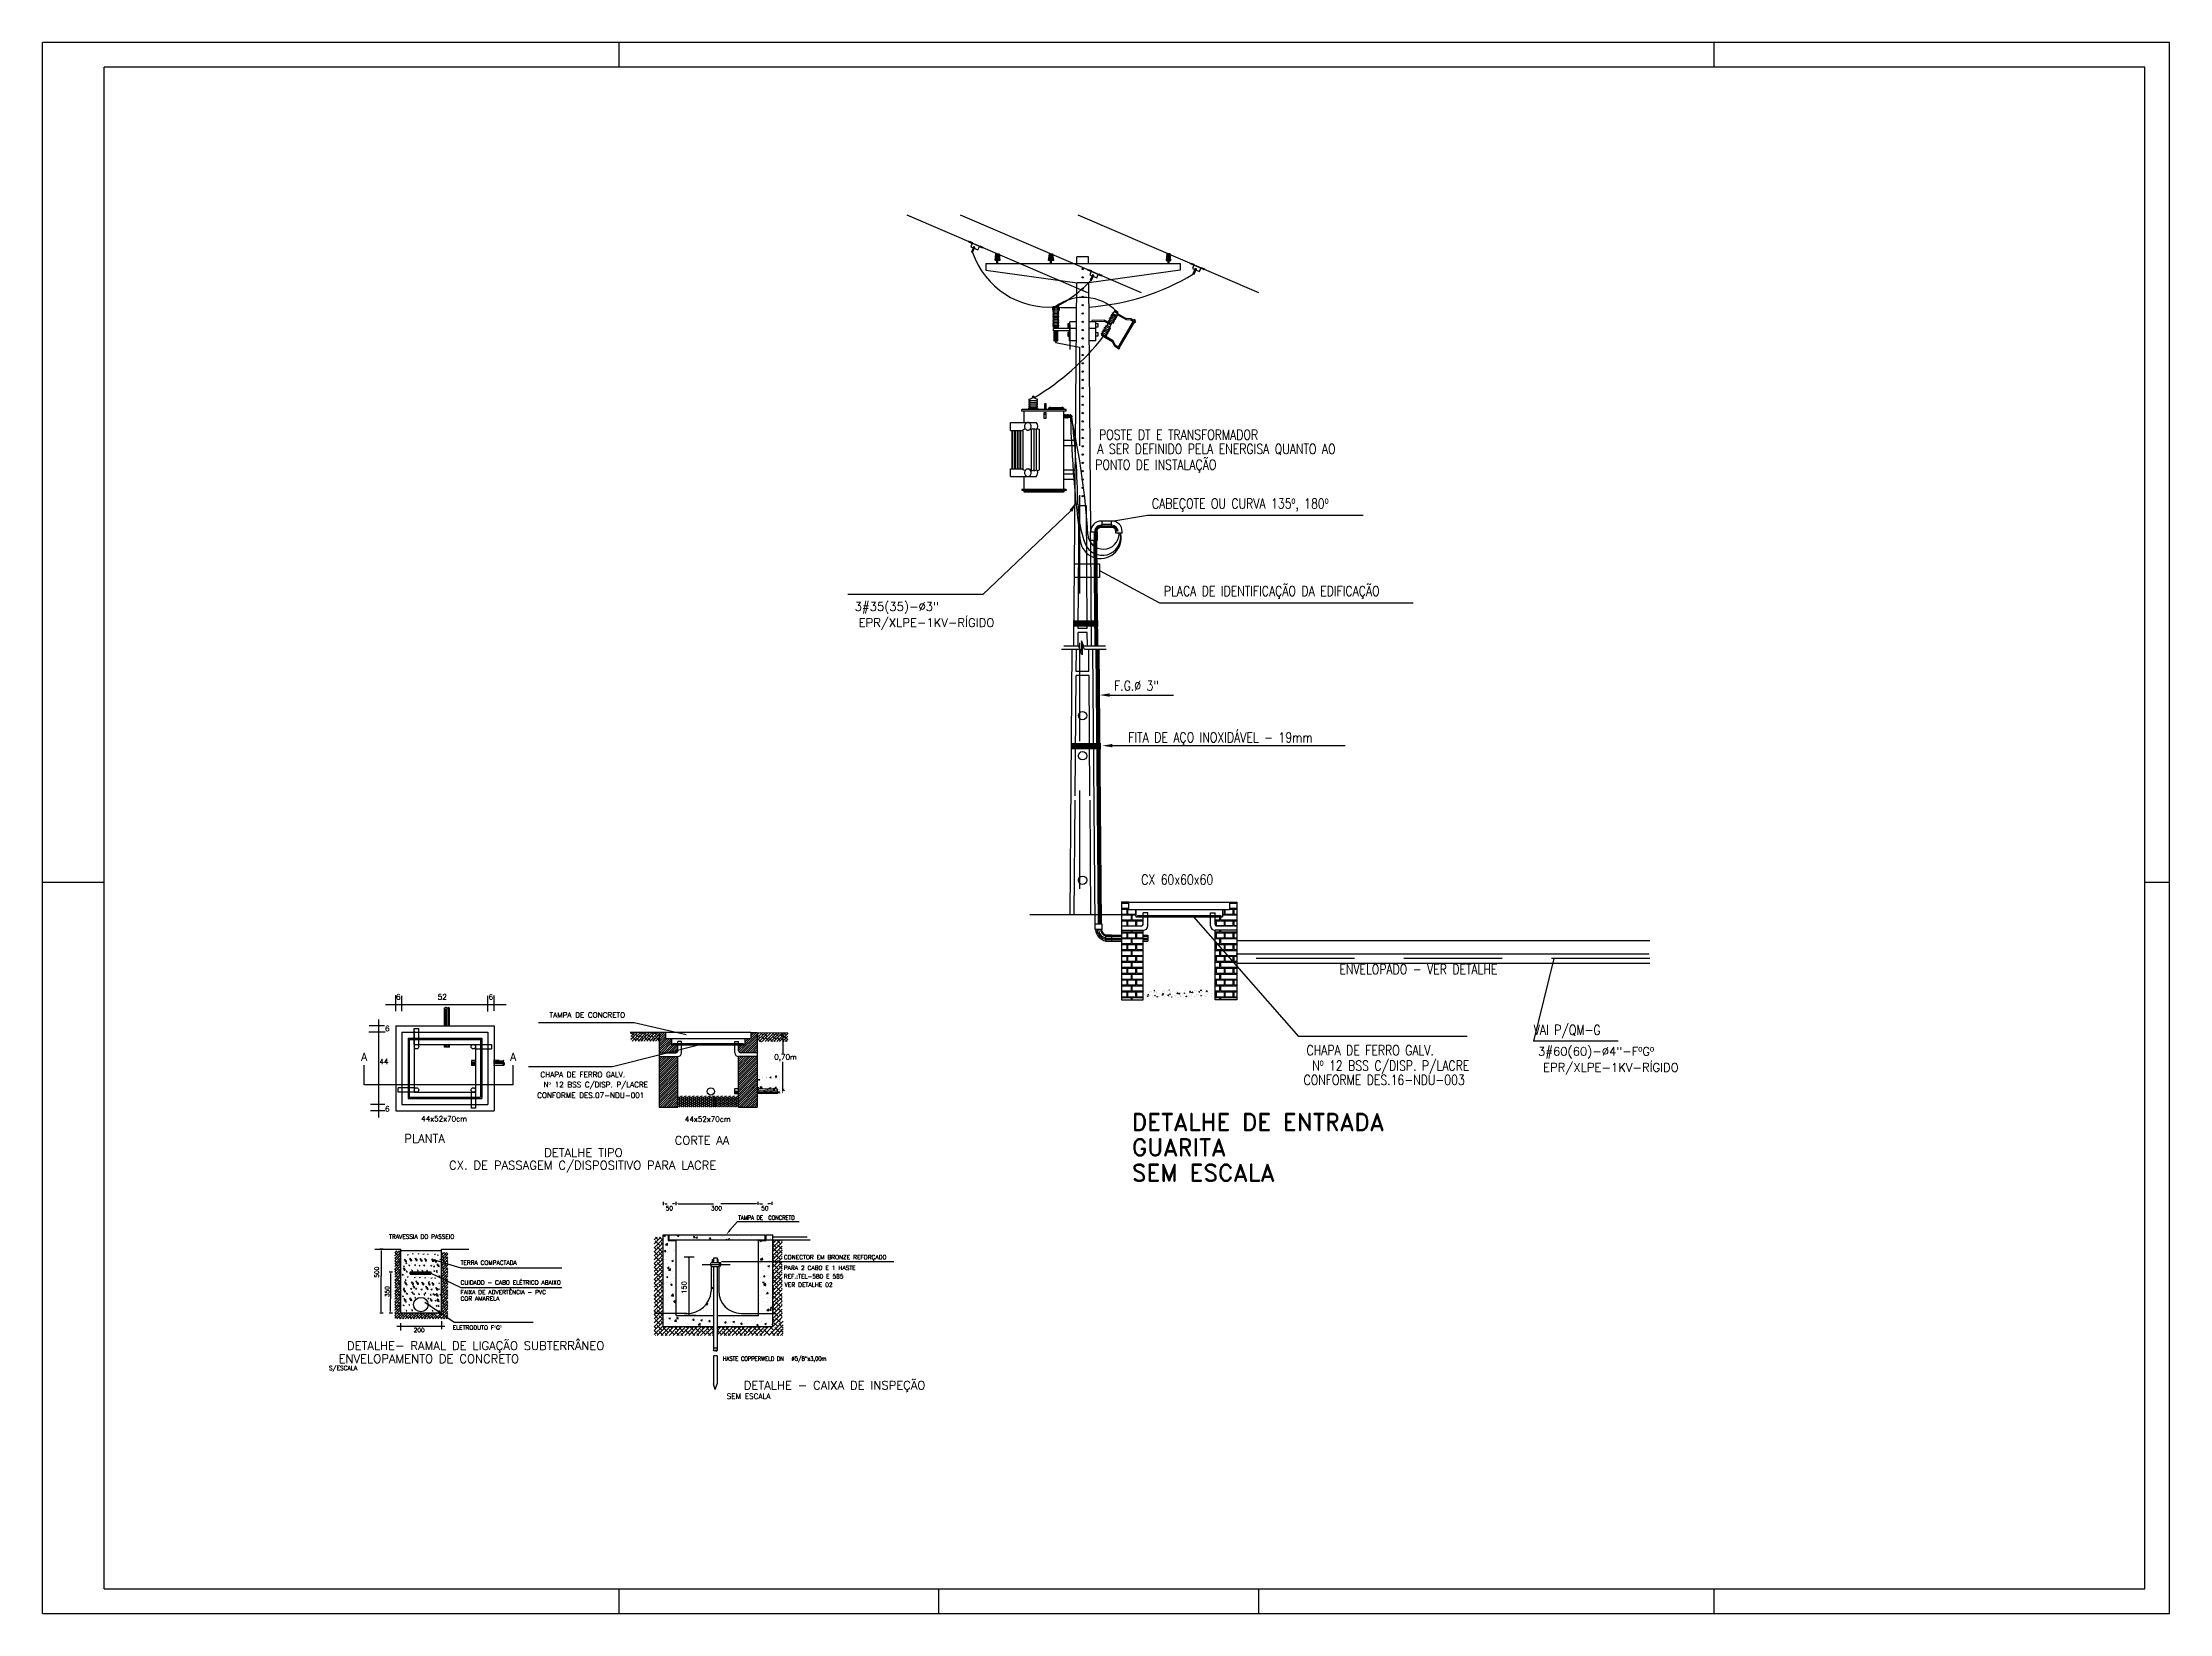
# Model space of a CAD drawing. Header units: inches. Extents: x 645122 to 645329, y 8794230 to 8794268.
# Drawn here: x 645286.01 to 645329.23, y 8794236.55 to 8794268.45 of the extents above; entities that cross this region are included whole.
import ezdxf
from ezdxf.enums import TextEntityAlignment as Align

# ---------------------------------------------------------------- set-up
doc = ezdxf.new("R2010")
doc.units = ezdxf.units.IN
doc.header["$LTSCALE"] = 8
doc.header["$MEASUREMENT"] = 0
for name, pattern in [('DASHDOT', [1, 0.5, -0.25, 0, -0.25]), ('DIVIDE', [1.25, 0.5, -0.25, 0, -0.25, 0, -0.25]), ('HIDDEN', [0.375, 0.25, -0.125]), ('HIDDEN2', [4.7625, 3.175, -1.5875])]:
    doc.linetypes.add(name, pattern=pattern)
for name, color, linetype in [('AR-TEXTO140', 4, 'Continuous'), ('AR_ESQUADRIA', 1, 'Continuous'), ('BASE', 8, 'Continuous'), ('C03', 7, 'Continuous'), ('DETALHE', 2, 'Continuous'), ('DIM', 1, 'Continuous'), ('DIMENSÃO', 7, 'Continuous'), ('ELETRICO', 3, 'Continuous'), ('ESQ', 8, 'Continuous'), ('pena1', 8, 'Continuous'), ('pena9', 6, 'Continuous'), ('RÉGUA60', 7, 'Continuous'), ('RÉGUA80', 3, 'Continuous'), ('TEX2', 7, 'Continuous'), ('tubo', 4, 'Continuous'), ('TXT', 2, 'Continuous'), ('TXTCIRC', 7, 'Continuous'), ('VEGETAÇÃO1', 8, 'Continuous'), ('VIVA', 7, 'Continuous')]:
    doc.layers.add(name, color=color, linetype=linetype)
doc.styles.add('100cl', font='romans.shx', dxfattribs={"height": 0.1875})
doc.styles.add('80CL', font='ROMANS.SHX', dxfattribs={"height": 2})
doc.styles.add('ROMAND', font='romand.shx')
doc.styles.add('ROMANS', font='romans', dxfattribs={"height": 0.2})
doc.styles.add('T60', font='romans.shx', dxfattribs={"height": 1.5})

# ---------------------------------------------------------------- blocks, each defined once
blk = doc.blocks.new('*U45')
at = {"layer": 'RÉGUA60', "style": 'ROMANS'}
blk.add_text('50', height=0.1298, dxfattribs=at).set_placement((722.187, 87.189))
blk = doc.blocks.new('*U46')
at = {"layer": 'RÉGUA60', "style": 'ROMANS'}
blk.add_text('300', height=0.1298, dxfattribs=at).set_placement((720.653, 87.189))
blk = doc.blocks.new('*U47')
at = {"layer": 'RÉGUA60', "style": 'ROMANS'}
blk.add_text('50', height=0.1298, dxfattribs=at).set_placement((719.269, 87.189))
blk = doc.blocks.new('_DOT')
at = {"color": 0, "linetype": 'ByBlock'}
blk.add_line((-0.5, 0), (-1, 0), dxfattribs=at)
at = {"color": 0, "linetype": 'ByBlock', "const_width": 0.5}
blk.add_lwpolyline([(-0.25, 0, 1), (0.25, 0, 1)], format="xyb", close=True, dxfattribs=at)
blk = doc.blocks.new('*U48')
at = {"layer": 'DETALHE', "style": 'ROMANS'}
blk.add_text('150', height=0.146, rotation=90, dxfattribs=at).set_placement((719.905, 84.647))
blk = doc.blocks.new('*U49')
at = {"layer": 'DIMENSÃO'}
blk.add_lwpolyline([(721.233, 86.583), (721.46, 86.846), (723.345, 86.846)], dxfattribs=at)
blk.add_solid([(721.256, 86.564), (721.116, 86.447), (721.21, 86.603)], dxfattribs=at)
blk = doc.blocks.new('*U50')
at = {"layer": 'VIVA', "style": 'ROMANS'}
blk.add_text('500', height=0.1287, rotation=90, dxfattribs=at).set_placement((710.504, 85.137))
blk = doc.blocks.new('*U51')
at = {"layer": 'AR_ESQUADRIA', "color": 7, "linetype": 'Continuous'}
for p, q in [((711.459, 85.309), (712.096, 85.309)), ((711.459, 85.309), (711.459, 85.245)), ((711.459, 85.245), (712.096, 85.245)), ((712.096, 85.309), (712.096, 85.245))]:
    blk.add_line(p, q, dxfattribs=at)
for points in [[(711.459, 85.309), (711.459, 85.309), (712.096, 85.309)], [(711.459, 85.309), (711.459, 85.245), (712.096, 85.245)], [(711.459, 85.245), (711.459, 85.245), (712.096, 85.245)]]:
    blk.add_solid(points, dxfattribs=at)
at = {"layer": 'AR_ESQUADRIA', "color": 7, "linetype": 'Continuous', "extrusion": (0, 0, -1)}
blk.add_solid([(-711.459, 85.309), (-712.096, 85.309), (-712.096, 85.245)], dxfattribs=at)
blk = doc.blocks.new('*U52')
at = {"layer": 'VIVA', "style": 'ROMANS'}
blk.add_text('350', height=0.1287, rotation=90, dxfattribs=at).set_placement((710.824, 84.544))
blk = doc.blocks.new('*U53')
at = {"layer": 'VIVA', "style": 'ROMANS'}
blk.add_text('200', height=0.1287, dxfattribs=at).set_placement((711.572, 83.47))
blk = doc.blocks.new('*X54')
at = {"color": 0}
for p, q in [((3.88, -1.33), (3.88, -1.33)), ((4.17, -1.42), (4.22, -1.4)), ((4.17, -1.42), (4.21, -1.44)), ((4.21, -1.4), (4.24, -1.36)), ((4.21, -1.4), (4.25, -1.41)), ((4.21, -1.44), (4.22, -1.4)), ((4.25, -1.41), (4.24, -1.36)), ((4.53, -1.42), (4.53, -1.42)), ((4.58, -1.35), (4.62, -1.31)), ((4.58, -1.35), (4.64, -1.36)), ((4.64, -1.36), (4.63, -1.31)), ((4.7, -1.4), (4.7, -1.4)), ((4.7, -1.4), (4.7, -1.4)), ((4.71, -1.45), (4.75, -1.41)), ((4.71, -1.45), (4.75, -1.45)), ((4.75, -1.45), (4.75, -1.41)), ((4.95, -1.41), (4.95, -1.41)), ((4.97, -1.36), (4.97, -1.36)), ((5.1, -1.33), (5.1, -1.33)), ((5.22, -1.49), (5.25, -1.45)), ((5.26, -1.5), (5.25, -1.45)), ((5.31, -1.36), (5.31, -1.36)), ((5.32, -1.47), (5.38, -1.41)), ((5.38, -1.48), (5.38, -1.41)), ((5.41, -1.32), (5.41, -1.32)), ((5.66, -1.32), (5.66, -1.32)), ((5.78, -1.34), (5.78, -1.34)), ((6.16, -1.35), (6.16, -1.35)), ((6.28, -1.44), (6.28, -1.44)), ((6.37, -1.45), (6.37, -1.45)), ((6.53, -1.37), (6.53, -1.37)), ((6.55, -1.4), (6.55, -1.4)), ((6.73, -1.41), (6.73, -1.41)), ((6.78, -1.31), (6.81, -1.33)), ((6.81, -1.33), (6.81, -1.31)), ((6.9, -1.39), (6.9, -1.39)), ((6.99, -1.35), (6.99, -1.35)), ((7.09, -1.35), (7.09, -1.35)), ((7.12, -1.4), (7.12, -1.4)), ((7.17, -1.32), (7.17, -1.32)), ((7.28, -1.4), (7.28, -1.4)), ((7.52, -1.33), (7.52, -1.33)), ((7.65, -1.42), (7.65, -1.42)), ((7.78, -1.36), (7.83, -1.34)), ((7.78, -1.36), (7.81, -1.38)), ((7.81, -1.38), (7.83, -1.34)), ((8.02, -1.43), (8.02, -1.43)), ((8.1, -1.41), (8.1, -1.41)), ((8.13, -1.45), (8.13, -1.45)), ((8.16, -1.44), (8.16, -1.44)), ((8.4, -1.45), (8.4, -1.45)), ((8.51, -1.34), (8.51, -1.34)), ((8.52, -1.39), (8.52, -1.39)), ((8.57, -1.39), (8.57, -1.39)), ((3.86, -1.79), (3.86, -1.79)), ((3.87, -1.56), (3.87, -1.56)), ((3.88, -1.54), (3.88, -1.54)), ((3.9, -1.75), (3.9, -1.75)), ((3.92, -1.71), (3.92, -1.71)), ((4.09, -1.48), (4.09, -1.48)), ((4.15, -1.63), (4.15, -1.63)), ((4.22, -1.74), (4.22, -1.74)), ((4.23, -1.51), (4.23, -1.51)), ((4.29, -1.47), (4.29, -1.47)), ((4.3, -1.73), (4.3, -1.73)), ((4.34, -1.69), (4.34, -1.69)), ((4.52, -1.65), (4.52, -1.65)), ((4.52, -1.67), (4.52, -1.67)), ((4.57, -1.7), (4.57, -1.7)), ((4.58, -1.47), (4.58, -1.47)), ((4.59, -1.7), (4.64, -1.68)), ((4.59, -1.7), (4.62, -1.72)), ((4.62, -1.72), (4.64, -1.68)), ((4.67, -1.74), (4.67, -1.74)), ((4.78, -1.64), (4.78, -1.64)), ((4.9, -1.66), (4.9, -1.66)), ((4.94, -1.65), (4.94, -1.65)), ((5.05, -1.76), (5.05, -1.76)), ((5.07, -1.75), (5.07, -1.75)), ((5.18, -1.47), (5.23, -1.45)), ((5.18, -1.47), (5.21, -1.5)), ((5.21, -1.5), (5.23, -1.45)), ((5.22, -1.49), (5.26, -1.5)), ((5.23, -1.58), (5.23, -1.58)), ((5.27, -1.68), (5.27, -1.68)), ((5.3, -1.6), (5.3, -1.6)), ((5.32, -1.47), (5.38, -1.48)), ((5.4, -1.56), (5.4, -1.56)), ((5.42, -1.77), (5.42, -1.77)), ((5.48, -1.68), (5.48, -1.68)), ((5.48, -1.8), (5.48, -1.8)), ((5.59, -1.75), (5.64, -1.74)), ((5.59, -1.75), (5.63, -1.78)), ((5.63, -1.78), (5.64, -1.74)), ((5.64, -1.79), (5.64, -1.79)), ((5.65, -1.55), (5.65, -1.55)), ((5.65, -1.7), (5.65, -1.7)), ((5.67, -1.52), (5.67, -1.52)), ((5.72, -1.54), (5.75, -1.5)), ((5.72, -1.54), (5.76, -1.54)), ((5.76, -1.54), (5.75, -1.5)), ((5.79, -1.79), (5.79, -1.79)), ((5.89, -1.61), (5.89, -1.61)), ((5.93, -1.74), (5.93, -1.74)), ((6.01, -1.5), (6.01, -1.5)), ((6.01, -1.73), (6.01, -1.73)), ((6.02, -1.71), (6.02, -1.71)), ((6.06, -1.76), (6.06, -1.76)), ((6.07, -1.58), (6.12, -1.53)), ((6.07, -1.58), (6.13, -1.59)), ((6.1, -1.72), (6.1, -1.72)), ((6.11, -1.46), (6.11, -1.46)), ((6.13, -1.59), (6.12, -1.53)), ((6.17, -1.81), (6.17, -1.81)), ((6.18, -1.53), (6.23, -1.51)), ((6.18, -1.53), (6.22, -1.55)), ((6.22, -1.55), (6.23, -1.51)), ((6.22, -1.58), (6.25, -1.54)), ((6.22, -1.58), (6.26, -1.58)), ((6.26, -1.58), (6.25, -1.54)), ((6.3, -1.54), (6.3, -1.54)), ((6.37, -1.68), (6.37, -1.68)), ((6.37, -1.68), (6.37, -1.68)), ((6.39, -1.73), (6.39, -1.73)), ((6.47, -1.69), (6.47, -1.69)), ((6.6, -1.81), (6.65, -1.79)), ((6.6, -1.81), (6.6, -1.81)), ((6.64, -1.81), (6.65, -1.79)), ((6.71, -1.47), (6.71, -1.47)), ((6.72, -1.62), (6.76, -1.58)), ((6.72, -1.62), (6.76, -1.63)), ((6.72, -1.64), (6.72, -1.64)), ((6.76, -1.63), (6.76, -1.58)), ((6.77, -1.74), (6.77, -1.74)), ((6.81, -1.62), (6.81, -1.62)), ((6.82, -1.7), (6.87, -1.64)), ((6.82, -1.7), (6.88, -1.71)), ((6.88, -1.71), (6.87, -1.64)), ((6.88, -1.62), (6.88, -1.62)), ((6.98, -1.6), (6.98, -1.6)), ((7.08, -1.59), (7.08, -1.59)), ((7.14, -1.76), (7.14, -1.76)), ((7.19, -1.58), (7.24, -1.57)), ((7.19, -1.58), (7.22, -1.61)), ((7.22, -1.61), (7.24, -1.57)), ((7.22, -1.67), (7.26, -1.63)), ((7.22, -1.67), (7.27, -1.67)), ((7.25, -1.56), (7.25, -1.56)), ((7.27, -1.67), (7.26, -1.63)), ((7.28, -1.55), (7.28, -1.55)), ((7.43, -1.77), (7.43, -1.77)), ((7.44, -1.54), (7.44, -1.54)), ((7.51, -1.77), (7.51, -1.77)), ((7.51, -1.78), (7.51, -1.78)), ((7.55, -1.8), (7.55, -1.8)), ((7.57, -1.81), (7.62, -1.76)), ((7.62, -1.81), (7.62, -1.76)), ((7.68, -1.76), (7.68, -1.76)), ((7.69, -1.48), (7.69, -1.48)), ((7.69, -1.51), (7.69, -1.51)), ((7.73, -1.71), (7.76, -1.67)), ((7.73, -1.71), (7.77, -1.72)), ((7.77, -1.72), (7.76, -1.67)), ((7.79, -1.73), (7.79, -1.73)), ((7.8, -1.49), (7.8, -1.49)), ((7.87, -1.48), (7.87, -1.48)), ((7.89, -1.79), (7.89, -1.79)), ((7.95, -1.72), (7.95, -1.72)), ((7.96, -1.73), (7.96, -1.73)), ((8.15, -1.67), (8.15, -1.67)), ((8.2, -1.64), (8.24, -1.62)), ((8.2, -1.64), (8.23, -1.66)), ((8.23, -1.66), (8.24, -1.62)), ((8.23, -1.76), (8.26, -1.72)), ((8.23, -1.76), (8.27, -1.76)), ((8.27, -1.76), (8.26, -1.72)), ((8.26, -1.81), (8.26, -1.81)), ((8.37, -1.66), (8.37, -1.66)), ((8.39, -1.67), (8.39, -1.67)), ((8.51, -1.62), (8.51, -1.62)), ((8.56, -1.64), (8.56, -1.64))]:
    blk.add_line(p, q, dxfattribs=at)
blk = doc.blocks.new('*X55')
at = {"color": 0}
for p, q in [((714.399, 68.161), (714.487, 68.161)), ((714.399, 68.147), (714.511, 68.147)), ((714.399, 68.071), (714.511, 68.071)), ((714.399, 68.057), (714.487, 68.057)), ((714.399, 67.981), (714.487, 67.981)), ((714.399, 67.967), (714.554, 67.967)), ((714.487, 68.161), (714.487, 68.163)), ((714.487, 67.981), (714.487, 68.057)), ((714.499, 68.161), (714.499, 68.163)), ((714.499, 68.161), (714.511, 68.161)), ((714.499, 67.981), (714.499, 68.057)), ((714.499, 68.057), (714.511, 68.057)), ((714.499, 67.981), (714.622, 67.981)), ((714.554, 67.891), (714.554, 67.967)), ((714.567, 67.891), (714.567, 67.967)), ((714.567, 67.967), (714.623, 67.967)), ((714.622, 67.981), (714.622, 68.051)), ((715.906, 67.891), (715.906, 67.939)), ((715.919, 67.891), (715.919, 67.939)), ((715.942, 67.981), (715.974, 67.981)), ((715.942, 67.967), (716.166, 67.967)), ((715.974, 67.981), (715.974, 68.051)), ((715.987, 67.981), (715.987, 68.051)), ((715.987, 67.981), (716.109, 67.981)), ((716.054, 68.161), (716.109, 68.161)), ((716.054, 68.147), (716.166, 68.147)), ((716.054, 68.071), (716.166, 68.071)), ((716.054, 68.057), (716.109, 68.057)), ((716.109, 68.161), (716.109, 68.163)), ((716.109, 67.981), (716.109, 68.057)), ((716.122, 68.161), (716.122, 68.163)), ((716.122, 68.161), (716.166, 68.161)), ((716.122, 67.981), (716.122, 68.057)), ((716.122, 68.057), (716.166, 68.057)), ((716.122, 67.981), (716.166, 67.981)), ((714.399, 67.891), (714.554, 67.891)), ((714.399, 67.877), (714.487, 67.877)), ((714.399, 67.8), (714.487, 67.8)), ((714.399, 67.71), (714.554, 67.71)), ((714.399, 67.696), (714.487, 67.696)), ((714.399, 67.62), (714.487, 67.62)), ((714.399, 67.606), (714.554, 67.606)), ((714.487, 67.8), (714.487, 67.877)), ((714.487, 67.62), (714.487, 67.696)), ((714.499, 67.8), (714.499, 67.877)), ((714.499, 67.877), (714.622, 67.877)), ((714.499, 67.8), (714.622, 67.8)), ((714.499, 67.62), (714.499, 67.696)), ((714.499, 67.696), (714.622, 67.696)), ((714.499, 67.62), (714.622, 67.62)), ((714.554, 67.71), (714.554, 67.732)), ((714.554, 67.53), (714.554, 67.606)), ((714.567, 67.891), (714.735, 67.891)), ((714.567, 67.71), (714.567, 67.732)), ((714.567, 67.71), (714.735, 67.71)), ((714.567, 67.53), (714.567, 67.606)), ((714.567, 67.606), (714.735, 67.606)), ((714.622, 67.8), (714.622, 67.877)), ((714.622, 67.62), (714.622, 67.696)), ((714.635, 67.8), (714.635, 67.877)), ((714.635, 67.877), (714.735, 67.877)), ((714.635, 67.8), (714.71, 67.8)), ((714.635, 67.62), (714.635, 67.696)), ((714.635, 67.696), (714.735, 67.696)), ((714.635, 67.62), (714.735, 67.62)), ((715.83, 67.891), (715.906, 67.891)), ((715.83, 67.877), (715.839, 67.877)), ((715.83, 67.71), (715.906, 67.71)), ((715.83, 67.696), (715.839, 67.696)), ((715.83, 67.62), (715.839, 67.62)), ((715.83, 67.606), (715.906, 67.606)), ((715.839, 67.811), (715.839, 67.877)), ((715.839, 67.62), (715.839, 67.696)), ((715.851, 67.802), (715.851, 67.877)), ((715.851, 67.877), (715.974, 67.877)), ((715.851, 67.62), (715.851, 67.696)), ((715.851, 67.696), (715.974, 67.696)), ((715.851, 67.62), (715.974, 67.62)), ((715.855, 67.8), (715.974, 67.8)), ((715.906, 67.71), (715.906, 67.732)), ((715.906, 67.53), (715.906, 67.606)), ((715.919, 67.891), (716.166, 67.891)), ((715.919, 67.71), (715.919, 67.732)), ((715.919, 67.71), (716.166, 67.71)), ((715.919, 67.53), (715.919, 67.606)), ((715.919, 67.606), (716.166, 67.606)), ((715.974, 67.8), (715.974, 67.877)), ((715.974, 67.62), (715.974, 67.696)), ((715.987, 67.8), (715.987, 67.877)), ((715.987, 67.877), (716.109, 67.877)), ((715.987, 67.8), (716.109, 67.8)), ((715.987, 67.62), (715.987, 67.696)), ((715.987, 67.696), (716.109, 67.696)), ((715.987, 67.62), (716.109, 67.62)), ((716.109, 67.8), (716.109, 67.877)), ((716.109, 67.62), (716.109, 67.696)), ((716.122, 67.8), (716.122, 67.877)), ((716.122, 67.877), (716.166, 67.877)), ((716.122, 67.8), (716.166, 67.8)), ((716.122, 67.62), (716.122, 67.696)), ((716.122, 67.696), (716.166, 67.696)), ((716.122, 67.62), (716.166, 67.62)), ((714.399, 67.53), (714.554, 67.53)), ((714.399, 67.516), (714.487, 67.516)), ((714.399, 67.44), (714.487, 67.44)), ((714.399, 67.426), (714.554, 67.426)), ((714.399, 67.35), (714.554, 67.35)), ((714.399, 67.336), (714.487, 67.336)), ((714.399, 67.26), (714.487, 67.26)), ((714.487, 67.44), (714.487, 67.516)), ((714.487, 67.26), (714.487, 67.336)), ((714.499, 67.44), (714.499, 67.516)), ((714.499, 67.516), (714.622, 67.516)), ((714.499, 67.44), (714.622, 67.44)), ((714.499, 67.26), (714.499, 67.336)), ((714.499, 67.336), (714.622, 67.336)), ((714.499, 67.26), (714.622, 67.26)), ((714.554, 67.35), (714.554, 67.426)), ((714.567, 67.53), (714.735, 67.53)), ((714.567, 67.35), (714.567, 67.426)), ((714.567, 67.426), (714.735, 67.426)), ((714.567, 67.35), (714.735, 67.35)), ((714.622, 67.44), (714.622, 67.516)), ((714.622, 67.26), (714.622, 67.336)), ((714.635, 67.44), (714.635, 67.516)), ((714.635, 67.516), (714.735, 67.516)), ((714.635, 67.44), (714.735, 67.44)), ((714.635, 67.26), (714.635, 67.336)), ((714.635, 67.336), (714.735, 67.336)), ((714.635, 67.26), (714.735, 67.26)), ((715.83, 67.53), (715.906, 67.53)), ((715.83, 67.516), (715.839, 67.516)), ((715.83, 67.44), (715.839, 67.44)), ((715.83, 67.426), (715.906, 67.426)), ((715.83, 67.35), (715.906, 67.35)), ((715.83, 67.336), (715.839, 67.336)), ((715.83, 67.26), (715.839, 67.26)), ((715.839, 67.44), (715.839, 67.516)), ((715.839, 67.26), (715.839, 67.336)), ((715.851, 67.44), (715.851, 67.516)), ((715.851, 67.516), (715.974, 67.516)), ((715.851, 67.44), (715.974, 67.44)), ((715.851, 67.26), (715.851, 67.336)), ((715.851, 67.336), (715.974, 67.336)), ((715.851, 67.26), (715.974, 67.26)), ((715.906, 67.35), (715.906, 67.426)), ((715.919, 67.53), (716.166, 67.53)), ((715.919, 67.35), (715.919, 67.426)), ((715.919, 67.426), (716.166, 67.426)), ((715.919, 67.35), (716.166, 67.35)), ((715.974, 67.44), (715.974, 67.516)), ((715.974, 67.26), (715.974, 67.336)), ((715.987, 67.44), (715.987, 67.516)), ((715.987, 67.516), (716.109, 67.516)), ((715.987, 67.44), (716.109, 67.44)), ((715.987, 67.26), (715.987, 67.336)), ((715.987, 67.336), (716.109, 67.336)), ((715.987, 67.26), (716.109, 67.26)), ((716.109, 67.44), (716.109, 67.516)), ((716.109, 67.26), (716.109, 67.336)), ((716.122, 67.44), (716.122, 67.516)), ((716.122, 67.516), (716.166, 67.516)), ((716.122, 67.44), (716.166, 67.44)), ((716.122, 67.26), (716.122, 67.336)), ((716.122, 67.336), (716.166, 67.336)), ((716.122, 67.26), (716.166, 67.26)), ((714.399, 67.246), (714.554, 67.246)), ((714.399, 67.169), (714.554, 67.169)), ((714.399, 67.155), (714.487, 67.155)), ((714.399, 67.079), (714.487, 67.079)), ((714.399, 67.065), (714.554, 67.065)), ((714.399, 66.989), (714.554, 66.989)), ((714.399, 66.975), (714.487, 66.975)), ((714.487, 67.079), (714.487, 67.155)), ((714.487, 66.899), (714.487, 66.975)), ((714.499, 67.079), (714.499, 67.155)), ((714.499, 67.155), (714.622, 67.155)), ((714.499, 67.079), (714.622, 67.079)), ((714.499, 66.899), (714.499, 66.975)), ((714.499, 66.975), (714.622, 66.975)), ((714.554, 67.169), (714.554, 67.246)), ((714.554, 66.989), (714.554, 67.065)), ((714.567, 67.169), (714.567, 67.246)), ((714.567, 67.246), (714.735, 67.246)), ((714.567, 67.169), (714.735, 67.169)), ((714.567, 66.989), (714.567, 67.065)), ((714.567, 67.065), (714.735, 67.065)), ((714.567, 66.989), (714.735, 66.989)), ((714.622, 67.079), (714.622, 67.155)), ((714.622, 66.899), (714.622, 66.975)), ((714.635, 67.079), (714.635, 67.155)), ((714.635, 67.155), (714.735, 67.155)), ((714.635, 67.079), (714.735, 67.079)), ((714.635, 66.899), (714.635, 66.975)), ((714.635, 66.975), (714.735, 66.975)), ((715.83, 67.246), (715.906, 67.246)), ((715.83, 67.169), (715.906, 67.169)), ((715.83, 67.155), (715.839, 67.155)), ((715.83, 67.079), (715.839, 67.079)), ((715.83, 67.065), (715.906, 67.065)), ((715.83, 66.989), (715.906, 66.989)), ((715.83, 66.975), (715.839, 66.975)), ((715.839, 67.079), (715.839, 67.155)), ((715.839, 66.899), (715.839, 66.975)), ((715.851, 67.079), (715.851, 67.155)), ((715.851, 67.155), (715.974, 67.155)), ((715.851, 67.079), (715.974, 67.079)), ((715.851, 66.899), (715.851, 66.975)), ((715.851, 66.975), (715.974, 66.975)), ((715.906, 67.169), (715.906, 67.246)), ((715.906, 67), (715.906, 67.065)), ((715.906, 66.989), (715.906, 67)), ((715.919, 67.169), (715.919, 67.246)), ((715.919, 67.246), (716.166, 67.246)), ((715.919, 67.169), (716.166, 67.169)), ((715.919, 67), (715.919, 67.065)), ((715.919, 67.065), (716.166, 67.065)), ((715.919, 66.989), (715.919, 67)), ((715.919, 66.989), (716.166, 66.989)), ((715.974, 67.079), (715.974, 67.155)), ((715.974, 66.899), (715.974, 66.975)), ((715.987, 67.079), (715.987, 67.155)), ((715.987, 67.155), (716.109, 67.155)), ((715.987, 67.079), (716.109, 67.079)), ((715.987, 66.899), (715.987, 66.975)), ((715.987, 66.975), (716.109, 66.975)), ((716.109, 67.079), (716.109, 67.155)), ((716.109, 66.899), (716.109, 66.975)), ((716.122, 67.079), (716.122, 67.155)), ((716.122, 67.155), (716.166, 67.155)), ((716.122, 67.079), (716.166, 67.079)), ((716.122, 66.899), (716.122, 66.975)), ((716.122, 66.975), (716.166, 66.975)), ((714.399, 66.899), (714.487, 66.899)), ((714.399, 66.885), (714.554, 66.885)), ((714.399, 66.809), (714.554, 66.809)), ((714.399, 66.795), (714.487, 66.795)), ((714.399, 66.719), (714.487, 66.719)), ((714.399, 66.705), (714.554, 66.705)), ((714.487, 66.719), (714.487, 66.795)), ((714.499, 66.899), (714.622, 66.899)), ((714.499, 66.719), (714.499, 66.795)), ((714.499, 66.795), (714.622, 66.795)), ((714.499, 66.719), (714.622, 66.719)), ((714.554, 66.809), (714.554, 66.885)), ((714.554, 66.67), (714.554, 66.705)), ((714.567, 66.809), (714.567, 66.885)), ((714.567, 66.885), (714.735, 66.885)), ((714.567, 66.809), (714.735, 66.809)), ((714.567, 66.67), (714.567, 66.705)), ((714.567, 66.705), (714.735, 66.705)), ((714.622, 66.719), (714.622, 66.795)), ((714.635, 66.899), (714.735, 66.899)), ((714.635, 66.719), (714.635, 66.795)), ((714.635, 66.795), (714.735, 66.795)), ((714.635, 66.719), (714.735, 66.719)), ((715.83, 66.899), (715.839, 66.899)), ((715.83, 66.885), (715.906, 66.885)), ((715.83, 66.809), (715.906, 66.809)), ((715.83, 66.795), (715.839, 66.795)), ((715.83, 66.719), (715.839, 66.719)), ((715.83, 66.705), (715.906, 66.705)), ((715.839, 66.719), (715.839, 66.795)), ((715.851, 66.899), (715.974, 66.899)), ((715.851, 66.719), (715.851, 66.795)), ((715.851, 66.795), (715.974, 66.795)), ((715.851, 66.719), (715.974, 66.719)), ((715.906, 66.809), (715.906, 66.885)), ((715.906, 66.67), (715.906, 66.705)), ((715.919, 66.809), (715.919, 66.885)), ((715.919, 66.885), (716.166, 66.885)), ((715.919, 66.809), (716.166, 66.809)), ((715.919, 66.67), (715.919, 66.705)), ((715.919, 66.705), (716.166, 66.705)), ((715.974, 66.719), (715.974, 66.795)), ((715.987, 66.899), (716.109, 66.899)), ((715.987, 66.719), (715.987, 66.795)), ((715.987, 66.795), (716.109, 66.795)), ((715.987, 66.719), (716.109, 66.719)), ((716.109, 66.719), (716.109, 66.795)), ((716.122, 66.899), (716.166, 66.899)), ((716.122, 66.719), (716.122, 66.795)), ((716.122, 66.795), (716.166, 66.795)), ((716.122, 66.719), (716.166, 66.719))]:
    blk.add_line(p, q, dxfattribs=at)

msp = doc.modelspace()

# ---------------------------------------------------------------- linework, layer by layer
for p, q in [((645307.252, 8794263.373), (645303.578, 8794264.947)), ((645308.338, 8794263.373), (645304.664, 8794264.947)), ((645310.725, 8794263.373), (645307.051, 8794264.947)), ((645305.176, 8794263.965), (645309.127, 8794263.965)), ((645305.176, 8794263.965), (645305.176, 8794263.83)), ((645305.176, 8794263.83), (645307.033, 8794263.577)), ((645309.127, 8794263.83), (645307.269, 8794263.577)), ((645309.127, 8794263.965), (645309.127, 8794263.83)), ((645306.951, 8794256.708), (645307.462, 8794256.708)), ((645306.951, 8794256.682), (645307.462, 8794256.682)), ((645306.951, 8794256.657), (645307.462, 8794256.657)), ((645306.951, 8794256.631), (645307.462, 8794256.631)), ((645306.951, 8794256.606), (645307.462, 8794256.606)), ((645306.901, 8794254.215), (645307.512, 8794254.215)), ((645306.901, 8794254.19), (645307.512, 8794254.19)), ((645306.901, 8794254.164), (645307.512, 8794254.164)), ((645306.901, 8794254.138), (645307.512, 8794254.138)), ((645306.901, 8794254.113), (645307.512, 8794254.113)), ((645293.188, 8794248.777), (645293.188, 8794249.103)), ((645293.313, 8794248.777), (645293.313, 8794249.091)), ((645295.06, 8794248.771), (645295.06, 8794249.091)), ((645295.185, 8794248.789), (645295.185, 8794249.097)), ((645292.839, 8794248.61), (645292.839, 8794246.621)), ((645292.981, 8794248.917), (645295.428, 8794248.917)), ((645294.179, 8794248.48), (645294.179, 8794248.845)), ((645294.204, 8794248.48), (645294.204, 8794248.823)), ((645294.23, 8794248.48), (645294.23, 8794248.828)), ((645294.266, 8794248.48), (645294.266, 8794248.845)), ((645294.28, 8794248.48), (645294.28, 8794248.842)), ((645292.974, 8794248.355), (645292.641, 8794248.355)), ((645292.962, 8794248.48), (645292.648, 8794248.48)), ((645293.188, 8794248.48), (645295.185, 8794248.48)), ((645293.188, 8794248.48), (645293.188, 8794246.758)), ((645293.313, 8794248.355), (645295.06, 8794248.355)), ((645293.313, 8794248.355), (645293.313, 8794246.883)), ((645293.438, 8794248.23), (645294.935, 8794248.23)), ((645293.438, 8794248.23), (645293.438, 8794247.007)), ((645293.463, 8794248.23), (645293.463, 8794247.032)), ((645293.463, 8794248.205), (645294.91, 8794248.205)), ((645294.91, 8794248.23), (645294.91, 8794247.032)), ((645294.935, 8794248.23), (645294.935, 8794247.007)), ((645295.06, 8794248.355), (645295.06, 8794246.883)), ((645295.185, 8794248.48), (645295.185, 8794246.758)), ((645296.09, 8794248.55), (645298.034, 8794248.55)), ((645298.541, 8794248.344), (645297.951, 8794248.344)), ((645297.963, 8794248.204), (645298.103, 8794248.344)), ((645297.963, 8794248.323), (645297.984, 8794248.344)), ((645297.963, 8794248.264), (645298.044, 8794248.344)), ((645297.978, 8794248.219), (645297.963, 8794248.234)), ((645297.963, 8794248.174), (645297.963, 8794248.174)), ((645298.037, 8794248.278), (645297.971, 8794248.344)), ((645297.992, 8794248.174), (645298.163, 8794248.344)), ((645298.067, 8794248.189), (645297.993, 8794248.263)), ((645298.023, 8794248.174), (645298.022, 8794248.174)), ((645298.034, 8794248.55), (645299.087, 8794248.304)), ((645298.052, 8794248.174), (645298.222, 8794248.344)), ((645298.126, 8794248.249), (645298.052, 8794248.323)), ((645298.141, 8794248.174), (645298.082, 8794248.234)), ((645298.096, 8794248.338), (645298.09, 8794248.344)), ((645298.111, 8794248.174), (645298.281, 8794248.344)), ((645298.215, 8794248.219), (645298.141, 8794248.293)), ((645298.186, 8794248.308), (645298.149, 8794248.344)), ((645298.17, 8794248.174), (645298.341, 8794248.344)), ((645298.201, 8794248.174), (645298.171, 8794248.204)), ((645298.275, 8794248.278), (645298.209, 8794248.344)), ((645298.23, 8794248.174), (645298.4, 8794248.344)), ((645298.304, 8794248.189), (645298.23, 8794248.263)), ((645298.26, 8794248.174), (645298.26, 8794248.174)), ((645298.289, 8794248.174), (645298.459, 8794248.344)), ((645298.364, 8794248.249), (645298.289, 8794248.323)), ((645298.379, 8794248.174), (645298.319, 8794248.234)), ((645298.334, 8794248.338), (645298.327, 8794248.344)), ((645298.349, 8794248.174), (645298.519, 8794248.344)), ((645298.453, 8794248.219), (645298.379, 8794248.293)), ((645298.423, 8794248.308), (645298.387, 8794248.344)), ((645298.408, 8794248.174), (645298.541, 8794248.307)), ((645298.438, 8794248.174), (645298.408, 8794248.204)), ((645298.512, 8794248.278), (645298.446, 8794248.344)), ((645298.467, 8794248.174), (645298.541, 8794248.248)), ((645298.541, 8794248.19), (645298.468, 8794248.263)), ((645298.498, 8794248.174), (645298.497, 8794248.174)), ((645298.541, 8794248.309), (645298.527, 8794248.323)), ((645298.527, 8794248.174), (645298.541, 8794248.188)), ((645298.667, 8794248.344), (645298.541, 8794248.344)), ((645298.541, 8794248.327), (645298.558, 8794248.344)), ((645298.541, 8794248.282), (645298.603, 8794248.344)), ((645298.541, 8794248.238), (645298.647, 8794248.344)), ((645298.541, 8794248.344), (645298.541, 8794248.218)), ((645298.541, 8794248.193), (645298.667, 8794248.319)), ((645298.541, 8794248.149), (645298.667, 8794248.275)), ((645298.541, 8794248.104), (645298.667, 8794248.23)), ((645298.541, 8794248.218), (645298.541, 8794248.092)), ((645298.541, 8794248.06), (645298.699, 8794248.218)), ((645298.541, 8794248.015), (645298.744, 8794248.218)), ((645298.541, 8794247.971), (645298.789, 8794248.218)), ((645298.55, 8794247.935), (645298.793, 8794248.178)), ((645300.405, 8794248.344), (645298.667, 8794248.344)), ((645298.667, 8794248.344), (645298.667, 8794248.218)), ((645300.405, 8794248.218), (645298.667, 8794248.218)), ((645298.793, 8794248.218), (645298.793, 8794248.092)), ((645298.994, 8794248.162), (645298.919, 8794248.162)), ((645298.919, 8794248.118), (645298.919, 8794248.162)), ((645298.994, 8794248.118), (645298.994, 8794248.162)), ((645300.078, 8794248.162), (645300.153, 8794248.162)), ((645300.078, 8794248.118), (645300.078, 8794248.162)), ((645300.153, 8794248.118), (645300.153, 8794248.162)), ((645300.164, 8794247.946), (645300.531, 8794248.313)), ((645300.197, 8794247.935), (645300.531, 8794248.269)), ((645300.242, 8794247.935), (645300.531, 8794248.224)), ((645300.279, 8794248.218), (645300.279, 8794248.092)), ((645300.279, 8794248.106), (645300.392, 8794248.218)), ((645300.279, 8794248.195), (645300.303, 8794248.218)), ((645300.279, 8794248.15), (645300.347, 8794248.218)), ((645300.287, 8794247.935), (645300.531, 8794248.18)), ((645300.405, 8794248.344), (645300.531, 8794248.344)), ((645300.405, 8794248.276), (645300.473, 8794248.344)), ((645300.405, 8794248.232), (645300.518, 8794248.344)), ((645300.405, 8794248.321), (645300.429, 8794248.344)), ((645300.405, 8794248.344), (645300.405, 8794248.218)), ((645300.513, 8794248.162), (645300.684, 8794248.332)), ((645300.518, 8794248.344), (645301.156, 8794248.342)), ((645300.531, 8794248.344), (645300.531, 8794248.092)), ((645300.531, 8794248.299), (645300.565, 8794248.332)), ((645300.531, 8794248.239), (645300.624, 8794248.332)), ((645300.588, 8794248.237), (645300.531, 8794248.293)), ((645300.618, 8794248.148), (645300.552, 8794248.214)), ((645300.573, 8794248.162), (645300.743, 8794248.332)), ((645300.647, 8794248.296), (645300.599, 8794248.344)), ((645300.677, 8794248.207), (645300.611, 8794248.273)), ((645300.632, 8794248.162), (645300.802, 8794248.332)), ((645300.736, 8794248.266), (645300.67, 8794248.332)), ((645300.692, 8794248.162), (645300.862, 8794248.332)), ((645300.766, 8794248.177), (645300.692, 8794248.252)), ((645300.749, 8794248.162), (645300.749, 8794248.162)), ((645300.751, 8794248.162), (645300.921, 8794248.332)), ((645300.841, 8794248.162), (645300.781, 8794248.222)), ((645300.81, 8794248.162), (645300.981, 8794248.332)), ((645300.915, 8794248.207), (645300.84, 8794248.281)), ((645300.885, 8794248.296), (645300.849, 8794248.332)), ((645300.87, 8794248.162), (645301.04, 8794248.332)), ((645300.9, 8794248.162), (645300.87, 8794248.192)), ((645300.974, 8794248.266), (645300.908, 8794248.332)), ((645300.929, 8794248.162), (645301.099, 8794248.332)), ((645301.004, 8794248.177), (645300.929, 8794248.252)), ((645300.959, 8794248.162), (645300.959, 8794248.162)), ((645300.988, 8794248.162), (645301.159, 8794248.332)), ((645301.063, 8794248.237), (645300.989, 8794248.311)), ((645301.078, 8794248.162), (645301.019, 8794248.222)), ((645301.033, 8794248.326), (645301.027, 8794248.332)), ((645301.103, 8794248.237), (645301.028, 8794248.311)), ((645301.048, 8794248.162), (645301.156, 8794248.27)), ((645301.073, 8794248.326), (645301.066, 8794248.332)), ((645301.152, 8794248.207), (645301.078, 8794248.281)), ((645301.122, 8794248.296), (645301.086, 8794248.332)), ((645301.107, 8794248.162), (645301.156, 8794248.211)), ((645301.138, 8794248.162), (645301.108, 8794248.192)), ((645294.179, 8794248.049), (645294.179, 8794248.102)), ((645294.28, 8794248.049), (645294.179, 8794248.049)), ((645294.204, 8794248.049), (645294.204, 8794248.102)), ((645294.23, 8794248.049), (645294.23, 8794248.102)), ((645294.266, 8794248.049), (645294.266, 8794248.102)), ((645294.28, 8794248.049), (645294.28, 8794248.102)), ((645294.728, 8794247.778), (645294.728, 8794247.677)), ((645294.809, 8794247.778), (645294.728, 8794247.778)), ((645294.809, 8794247.763), (645294.728, 8794247.763)), ((645294.809, 8794247.728), (645294.728, 8794247.728)), ((645295.289, 8794247.778), (645295.174, 8794247.778)), ((645295.372, 8794247.763), (645295.174, 8794247.763)), ((645295.374, 8794247.746), (645295.174, 8794247.746)), ((645295.4, 8794247.715), (645295.174, 8794247.715)), ((645299.446, 8794248.118), (645297.592, 8794247.649)), ((645298.541, 8794248.092), (645298.541, 8794246.833)), ((645298.541, 8794247.935), (645298.881, 8794247.935)), ((645298.541, 8794247.859), (645298.919, 8794247.859)), ((645298.541, 8794247.525), (645298.875, 8794247.859)), ((645298.541, 8794247.481), (645298.919, 8794247.859)), ((645298.541, 8794247.748), (645298.652, 8794247.859)), ((645298.541, 8794247.793), (645298.608, 8794247.859)), ((645298.541, 8794247.837), (645298.563, 8794247.859)), ((645298.541, 8794247.703), (645298.697, 8794247.859)), ((645298.541, 8794247.659), (645298.741, 8794247.859)), ((645298.541, 8794247.614), (645298.786, 8794247.859)), ((645298.541, 8794247.57), (645298.83, 8794247.859)), ((645298.541, 8794247.436), (645298.919, 8794247.814)), ((645298.541, 8794247.392), (645298.919, 8794247.77)), ((645298.541, 8794247.347), (645298.919, 8794247.725)), ((645298.594, 8794247.935), (645298.793, 8794248.134)), ((645298.639, 8794247.935), (645298.796, 8794248.092)), ((645298.683, 8794247.935), (645298.841, 8794248.092)), ((645298.728, 8794247.935), (645298.885, 8794248.092)), ((645298.772, 8794247.935), (645298.919, 8794248.081)), ((645300.279, 8794248.092), (645298.793, 8794248.092)), ((645298.817, 8794247.935), (645298.919, 8794248.037)), ((645300.254, 8794248.118), (645298.818, 8794248.118)), ((645298.818, 8794248.118), (645298.818, 8794248.092)), ((645298.861, 8794247.935), (645298.919, 8794247.992)), ((645298.919, 8794247.973), (645298.919, 8794248.092)), ((645298.919, 8794246.833), (645298.919, 8794247.859)), ((645298.994, 8794247.935), (645298.994, 8794248.092)), ((645300.078, 8794247.935), (645300.078, 8794248.092)), ((645300.153, 8794248.024), (645300.221, 8794248.092)), ((645300.153, 8794247.98), (645300.266, 8794248.092)), ((645300.153, 8794247.973), (645300.153, 8794248.092)), ((645300.153, 8794248.069), (645300.177, 8794248.092)), ((645300.153, 8794246.833), (645300.153, 8794247.859)), ((645300.531, 8794247.859), (645300.153, 8794247.859)), ((645300.153, 8794247.49), (645300.523, 8794247.859)), ((645300.153, 8794247.534), (645300.478, 8794247.859)), ((645300.153, 8794247.757), (645300.256, 8794247.859)), ((645300.153, 8794247.802), (645300.211, 8794247.859)), ((645300.153, 8794247.668), (645300.345, 8794247.859)), ((645300.153, 8794247.713), (645300.3, 8794247.859)), ((645300.153, 8794247.846), (645300.166, 8794247.859)), ((645300.153, 8794247.623), (645300.389, 8794247.859)), ((645300.153, 8794247.579), (645300.434, 8794247.859)), ((645300.153, 8794247.445), (645300.531, 8794247.823)), ((645300.153, 8794247.401), (645300.531, 8794247.779)), ((645300.153, 8794247.356), (645300.531, 8794247.734)), ((645300.531, 8794247.935), (645300.191, 8794247.935)), ((645300.254, 8794248.118), (645300.254, 8794248.092)), ((645300.331, 8794247.935), (645300.531, 8794248.135)), ((645300.376, 8794247.935), (645300.531, 8794248.09)), ((645300.42, 8794247.935), (645300.531, 8794248.046)), ((645300.465, 8794247.935), (645300.531, 8794248.001)), ((645300.509, 8794247.935), (645300.531, 8794247.957)), ((645300.531, 8794248.092), (645300.531, 8794246.833)), ((645294.809, 8794247.701), (645294.728, 8794247.701)), ((645294.809, 8794247.677), (645294.728, 8794247.677)), ((645295.38, 8794247.677), (645295.174, 8794247.677)), ((645297.592, 8794247.649), (645295.882, 8794247.649)), ((645298.541, 8794247.303), (645298.919, 8794247.681)), ((645298.541, 8794247.258), (645298.919, 8794247.636)), ((645298.541, 8794247.214), (645298.919, 8794247.591)), ((645298.541, 8794247.169), (645298.919, 8794247.547)), ((645298.541, 8794247.125), (645298.919, 8794247.502)), ((645298.541, 8794247.08), (645298.919, 8794247.458)), ((645298.541, 8794247.035), (645298.919, 8794247.413)), ((645298.541, 8794246.991), (645298.919, 8794247.369)), ((645298.541, 8794246.946), (645298.919, 8794247.324)), ((645300.153, 8794247.312), (645300.531, 8794247.69)), ((645300.153, 8794247.267), (645300.531, 8794247.645)), ((645300.153, 8794247.223), (645300.531, 8794247.601)), ((645300.153, 8794247.178), (645300.531, 8794247.556)), ((645300.153, 8794247.134), (645300.531, 8794247.512)), ((645300.153, 8794247.089), (645300.531, 8794247.467)), ((645300.153, 8794247.045), (645300.531, 8794247.422)), ((645300.153, 8794247), (645300.531, 8794247.378)), ((645300.153, 8794246.955), (645300.531, 8794247.333)), ((645300.153, 8794246.911), (645300.531, 8794247.289)), ((645300.49, 8794247.436), (645300.49, 8794247.436)), ((645300.525, 8794247.416), (645300.525, 8794247.416)), ((645300.554, 8794247.39), (645300.583, 8794247.401)), ((645300.555, 8794247.475), (645300.555, 8794247.475)), ((645300.556, 8794247.474), (645300.556, 8794247.474)), ((645300.575, 8794247.375), (645300.583, 8794247.401)), ((645300.577, 8794247.443), (645300.577, 8794247.443)), ((645300.631, 8794247.43), (645300.631, 8794247.43)), ((645300.644, 8794247.433), (645300.644, 8794247.433)), ((645300.714, 8794247.426), (645300.714, 8794247.426)), ((645300.721, 8794247.437), (645300.721, 8794247.437)), ((645300.727, 8794247.444), (645300.727, 8794247.444)), ((645300.728, 8794247.422), (645300.728, 8794247.422)), ((645300.787, 8794247.435), (645300.817, 8794247.446)), ((645300.808, 8794247.421), (645300.817, 8794247.446)), ((645300.825, 8794247.407), (645300.825, 8794247.407)), ((645300.858, 8794247.424), (645300.858, 8794247.424)), ((645300.897, 8794247.456), (645300.897, 8794247.456)), ((645300.899, 8794247.458), (645300.928, 8794247.469)), ((645300.899, 8794247.458), (645300.92, 8794247.444)), ((645300.901, 8794247.413), (645300.901, 8794247.413)), ((645300.902, 8794247.442), (645300.922, 8794247.466)), ((645300.902, 8794247.442), (645300.927, 8794247.44)), ((645300.906, 8794247.435), (645300.906, 8794247.435)), ((645300.919, 8794247.455), (645300.919, 8794247.455)), ((645300.92, 8794247.444), (645300.928, 8794247.469)), ((645300.927, 8794247.44), (645300.922, 8794247.466)), ((645300.938, 8794247.417), (645300.938, 8794247.417)), ((645300.973, 8794247.464), (645300.973, 8794247.464)), ((645300.979, 8794247.36), (645300.979, 8794247.36)), ((645300.981, 8794247.414), (645300.981, 8794247.414)), ((645300.983, 8794247.397), (645300.983, 8794247.397)), ((645292.968, 8794246.883), (645292.672, 8794246.883)), ((645293.313, 8794246.883), (645295.06, 8794246.883)), ((645293.438, 8794247.007), (645294.935, 8794247.007)), ((645293.463, 8794247.032), (645294.91, 8794247.032)), ((645298.541, 8794246.902), (645298.919, 8794247.28)), ((645298.541, 8794246.857), (645298.919, 8794247.235)), ((645298.561, 8794246.833), (645298.919, 8794247.191)), ((645298.605, 8794246.833), (645298.919, 8794247.146)), ((645298.65, 8794246.833), (645298.919, 8794247.102)), ((645298.694, 8794246.833), (645298.919, 8794247.057)), ((645298.739, 8794246.833), (645298.919, 8794247.013)), ((645298.784, 8794246.833), (645298.919, 8794246.968)), ((645298.828, 8794246.833), (645298.919, 8794246.923)), ((645298.873, 8794246.833), (645298.919, 8794246.879)), ((645298.924, 8794247.047), (645298.919, 8794247.056)), ((645298.919, 8794247.038), (645298.924, 8794247.047)), ((645298.924, 8794246.999), (645298.919, 8794247.008)), ((645298.919, 8794246.99), (645298.924, 8794246.999)), ((645298.924, 8794246.952), (645298.919, 8794246.961)), ((645298.919, 8794246.943), (645298.924, 8794246.952)), ((645298.924, 8794246.905), (645298.919, 8794246.914)), ((645298.919, 8794246.896), (645298.924, 8794246.905)), ((645298.924, 8794246.857), (645298.919, 8794246.866)), ((645298.919, 8794246.848), (645298.924, 8794246.857)), ((645298.938, 8794247.023), (645298.944, 8794247.035)), ((645298.944, 8794247.011), (645298.938, 8794247.023)), ((645298.938, 8794246.976), (645298.944, 8794246.987)), ((645298.944, 8794246.964), (645298.938, 8794246.976)), ((645298.938, 8794246.928), (645298.944, 8794246.94)), ((645298.944, 8794246.917), (645298.938, 8794246.928)), ((645298.938, 8794246.881), (645298.944, 8794246.893)), ((645298.944, 8794246.869), (645298.938, 8794246.881)), ((645298.944, 8794247.035), (645298.958, 8794247.035)), ((645298.944, 8794247.011), (645298.958, 8794247.011)), ((645298.944, 8794246.987), (645298.958, 8794246.987)), ((645298.944, 8794246.964), (645298.958, 8794246.964)), ((645298.944, 8794246.94), (645298.958, 8794246.94)), ((645298.944, 8794246.917), (645298.958, 8794246.917)), ((645298.944, 8794246.893), (645298.958, 8794246.893)), ((645298.944, 8794246.869), (645298.958, 8794246.869)), ((645298.965, 8794247.023), (645298.958, 8794247.035)), ((645298.958, 8794247.011), (645298.965, 8794247.023)), ((645298.965, 8794246.976), (645298.958, 8794246.987)), ((645298.958, 8794246.964), (645298.965, 8794246.976)), ((645298.965, 8794246.928), (645298.958, 8794246.94)), ((645298.958, 8794246.917), (645298.965, 8794246.928)), ((645298.965, 8794246.881), (645298.958, 8794246.893)), ((645298.958, 8794246.869), (645298.965, 8794246.881)), ((645298.979, 8794247.047), (645298.985, 8794247.057)), ((645298.985, 8794247.035), (645298.979, 8794247.047)), ((645298.979, 8794246.999), (645298.985, 8794247.011)), ((645298.985, 8794246.987), (645298.979, 8794246.999)), ((645298.979, 8794246.952), (645298.985, 8794246.964)), ((645298.985, 8794246.94), (645298.979, 8794246.952)), ((645298.979, 8794246.905), (645298.985, 8794246.917)), ((645298.985, 8794246.893), (645298.979, 8794246.905)), ((645298.979, 8794246.857), (645298.985, 8794246.869)), ((645298.985, 8794246.846), (645298.979, 8794246.857)), ((645298.985, 8794247.035), (645298.999, 8794247.035)), ((645298.985, 8794247.011), (645298.999, 8794247.011)), ((645298.985, 8794246.987), (645298.999, 8794246.987)), ((645298.985, 8794246.964), (645298.999, 8794246.964)), ((645298.985, 8794246.94), (645298.999, 8794246.94)), ((645298.985, 8794246.917), (645298.999, 8794246.917)), ((645298.985, 8794246.893), (645298.999, 8794246.893)), ((645298.985, 8794246.869), (645298.999, 8794246.869)), ((645298.999, 8794247.035), (645299.006, 8794247.047)), ((645299.006, 8794246.999), (645298.999, 8794247.011)), ((645298.999, 8794246.987), (645299.006, 8794246.999)), ((645299.006, 8794246.952), (645298.999, 8794246.964)), ((645298.999, 8794246.94), (645299.006, 8794246.952)), ((645299.006, 8794246.905), (645298.999, 8794246.917)), ((645298.999, 8794246.893), (645299.006, 8794246.905)), ((645299.006, 8794246.857), (645298.999, 8794246.869)), ((645298.999, 8794246.846), (645299.006, 8794246.857)), ((645299.006, 8794247.047), (645299, 8794247.057)), ((645299.02, 8794247.023), (645299.026, 8794247.035)), ((645299.026, 8794247.011), (645299.02, 8794247.023)), ((645299.02, 8794246.976), (645299.026, 8794246.987)), ((645299.026, 8794246.964), (645299.02, 8794246.976)), ((645299.02, 8794246.928), (645299.026, 8794246.94)), ((645299.026, 8794246.917), (645299.02, 8794246.928)), ((645299.02, 8794246.881), (645299.026, 8794246.893)), ((645299.026, 8794246.869), (645299.02, 8794246.881)), ((645299.026, 8794247.035), (645299.04, 8794247.035)), ((645299.026, 8794247.011), (645299.04, 8794247.011)), ((645299.026, 8794246.987), (645299.04, 8794246.987)), ((645299.026, 8794246.964), (645299.04, 8794246.964)), ((645299.026, 8794246.94), (645299.04, 8794246.94)), ((645299.026, 8794246.917), (645299.04, 8794246.917)), ((645299.026, 8794246.893), (645299.04, 8794246.893)), ((645299.026, 8794246.869), (645299.04, 8794246.869)), ((645299.047, 8794247.023), (645299.04, 8794247.035)), ((645299.04, 8794247.011), (645299.047, 8794247.023)), ((645299.047, 8794246.976), (645299.04, 8794246.987)), ((645299.04, 8794246.964), (645299.047, 8794246.976)), ((645299.047, 8794246.928), (645299.04, 8794246.94)), ((645299.04, 8794246.917), (645299.047, 8794246.928)), ((645299.047, 8794246.881), (645299.04, 8794246.893)), ((645299.04, 8794246.869), (645299.047, 8794246.881)), ((645299.06, 8794247.047), (645299.067, 8794247.057)), ((645299.067, 8794247.035), (645299.06, 8794247.047)), ((645299.06, 8794246.999), (645299.067, 8794247.011)), ((645299.067, 8794246.987), (645299.06, 8794246.999)), ((645299.06, 8794246.952), (645299.067, 8794246.964)), ((645299.067, 8794246.94), (645299.06, 8794246.952)), ((645299.06, 8794246.905), (645299.067, 8794246.917)), ((645299.067, 8794246.893), (645299.06, 8794246.905)), ((645299.06, 8794246.857), (645299.067, 8794246.869)), ((645299.067, 8794246.846), (645299.06, 8794246.857)), ((645299.067, 8794247.035), (645299.081, 8794247.035)), ((645299.067, 8794247.011), (645299.081, 8794247.011)), ((645299.067, 8794246.987), (645299.081, 8794246.987)), ((645299.067, 8794246.964), (645299.081, 8794246.964)), ((645299.067, 8794246.94), (645299.081, 8794246.94)), ((645299.067, 8794246.917), (645299.081, 8794246.917)), ((645299.067, 8794246.893), (645299.081, 8794246.893)), ((645299.067, 8794246.869), (645299.081, 8794246.869)), ((645299.081, 8794247.035), (645299.088, 8794247.047)), ((645299.088, 8794246.999), (645299.081, 8794247.011)), ((645299.081, 8794246.987), (645299.088, 8794246.999)), ((645299.088, 8794246.952), (645299.081, 8794246.964)), ((645299.081, 8794246.94), (645299.088, 8794246.952)), ((645299.088, 8794246.905), (645299.081, 8794246.917)), ((645299.081, 8794246.893), (645299.088, 8794246.905)), ((645299.088, 8794246.857), (645299.081, 8794246.869)), ((645299.081, 8794246.846), (645299.088, 8794246.857)), ((645299.088, 8794247.047), (645299.082, 8794247.057)), ((645299.101, 8794247.023), (645299.108, 8794247.035)), ((645299.108, 8794247.011), (645299.101, 8794247.023)), ((645299.101, 8794246.976), (645299.108, 8794246.987)), ((645299.108, 8794246.964), (645299.101, 8794246.976)), ((645299.101, 8794246.928), (645299.108, 8794246.94)), ((645299.108, 8794246.917), (645299.101, 8794246.928)), ((645299.101, 8794246.881), (645299.108, 8794246.893)), ((645299.108, 8794246.869), (645299.101, 8794246.881)), ((645299.108, 8794247.035), (645299.122, 8794247.035)), ((645299.108, 8794247.011), (645299.122, 8794247.011)), ((645299.108, 8794246.987), (645299.122, 8794246.987)), ((645299.108, 8794246.964), (645299.122, 8794246.964)), ((645299.108, 8794246.94), (645299.122, 8794246.94)), ((645299.108, 8794246.917), (645299.122, 8794246.917)), ((645299.108, 8794246.893), (645299.122, 8794246.893)), ((645299.108, 8794246.869), (645299.122, 8794246.869)), ((645299.129, 8794247.023), (645299.122, 8794247.035)), ((645299.122, 8794247.011), (645299.129, 8794247.023)), ((645299.129, 8794246.976), (645299.122, 8794246.987)), ((645299.122, 8794246.964), (645299.129, 8794246.976)), ((645299.129, 8794246.928), (645299.122, 8794246.94)), ((645299.122, 8794246.917), (645299.129, 8794246.928)), ((645299.129, 8794246.881), (645299.122, 8794246.893)), ((645299.122, 8794246.869), (645299.129, 8794246.881)), ((645299.142, 8794247.047), (645299.148, 8794247.057)), ((645299.149, 8794247.035), (645299.142, 8794247.047)), ((645299.142, 8794246.999), (645299.149, 8794247.011)), ((645299.149, 8794246.987), (645299.142, 8794246.999)), ((645299.142, 8794246.952), (645299.149, 8794246.964)), ((645299.149, 8794246.94), (645299.142, 8794246.952)), ((645299.142, 8794246.905), (645299.149, 8794246.917)), ((645299.149, 8794246.893), (645299.142, 8794246.905)), ((645299.142, 8794246.857), (645299.149, 8794246.869)), ((645299.149, 8794246.846), (645299.142, 8794246.857)), ((645299.149, 8794247.035), (645299.163, 8794247.035)), ((645299.149, 8794247.011), (645299.163, 8794247.011)), ((645299.149, 8794246.987), (645299.163, 8794246.987)), ((645299.149, 8794246.964), (645299.163, 8794246.964)), ((645299.149, 8794246.94), (645299.163, 8794246.94)), ((645299.149, 8794246.917), (645299.163, 8794246.917)), ((645299.149, 8794246.893), (645299.163, 8794246.893)), ((645299.149, 8794246.869), (645299.163, 8794246.869)), ((645299.163, 8794247.035), (645299.17, 8794247.047)), ((645299.17, 8794246.999), (645299.163, 8794247.011)), ((645299.163, 8794246.987), (645299.17, 8794246.999)), ((645299.17, 8794246.952), (645299.163, 8794246.964)), ((645299.163, 8794246.94), (645299.17, 8794246.952)), ((645299.17, 8794246.905), (645299.163, 8794246.917)), ((645299.163, 8794246.893), (645299.17, 8794246.905)), ((645299.17, 8794246.857), (645299.163, 8794246.869)), ((645299.163, 8794246.846), (645299.17, 8794246.857)), ((645299.17, 8794247.047), (645299.164, 8794247.057)), ((645299.183, 8794247.023), (645299.19, 8794247.035)), ((645299.19, 8794247.011), (645299.183, 8794247.023)), ((645299.183, 8794246.976), (645299.19, 8794246.987)), ((645299.19, 8794246.964), (645299.183, 8794246.976)), ((645299.183, 8794246.928), (645299.19, 8794246.94)), ((645299.19, 8794246.917), (645299.183, 8794246.928)), ((645299.183, 8794246.881), (645299.19, 8794246.893)), ((645299.19, 8794246.869), (645299.183, 8794246.881)), ((645299.19, 8794247.035), (645299.204, 8794247.035)), ((645299.19, 8794247.011), (645299.204, 8794247.011)), ((645299.19, 8794246.987), (645299.204, 8794246.987)), ((645299.19, 8794246.964), (645299.204, 8794246.964)), ((645299.19, 8794246.94), (645299.204, 8794246.94)), ((645299.19, 8794246.917), (645299.204, 8794246.917)), ((645299.19, 8794246.893), (645299.204, 8794246.893)), ((645299.19, 8794246.869), (645299.204, 8794246.869)), ((645299.211, 8794247.023), (645299.204, 8794247.035)), ((645299.204, 8794247.011), (645299.211, 8794247.023)), ((645299.211, 8794246.976), (645299.204, 8794246.987)), ((645299.204, 8794246.964), (645299.211, 8794246.976)), ((645299.211, 8794246.928), (645299.204, 8794246.94)), ((645299.204, 8794246.917), (645299.211, 8794246.928)), ((645299.211, 8794246.881), (645299.204, 8794246.893)), ((645299.204, 8794246.869), (645299.211, 8794246.881)), ((645299.224, 8794247.047), (645299.23, 8794247.057)), ((645299.231, 8794247.035), (645299.224, 8794247.047)), ((645299.224, 8794246.999), (645299.231, 8794247.011)), ((645299.231, 8794246.987), (645299.224, 8794246.999)), ((645299.224, 8794246.952), (645299.231, 8794246.964)), ((645299.231, 8794246.94), (645299.224, 8794246.952)), ((645299.224, 8794246.905), (645299.231, 8794246.917)), ((645299.231, 8794246.893), (645299.224, 8794246.905)), ((645299.224, 8794246.857), (645299.231, 8794246.869)), ((645299.231, 8794246.846), (645299.224, 8794246.857)), ((645299.231, 8794247.035), (645299.245, 8794247.035)), ((645299.231, 8794247.011), (645299.245, 8794247.011)), ((645299.231, 8794246.987), (645299.245, 8794246.987)), ((645299.231, 8794246.964), (645299.245, 8794246.964)), ((645299.231, 8794246.94), (645299.245, 8794246.94)), ((645299.231, 8794246.917), (645299.245, 8794246.917)), ((645299.231, 8794246.893), (645299.245, 8794246.893)), ((645299.231, 8794246.869), (645299.245, 8794246.869)), ((645299.252, 8794247.047), (645299.245, 8794247.057)), ((645299.245, 8794247.035), (645299.252, 8794247.047)), ((645299.252, 8794246.999), (645299.245, 8794247.011)), ((645299.245, 8794246.987), (645299.252, 8794246.999)), ((645299.252, 8794246.952), (645299.245, 8794246.964)), ((645299.245, 8794246.94), (645299.252, 8794246.952)), ((645299.252, 8794246.905), (645299.245, 8794246.917)), ((645299.245, 8794246.893), (645299.252, 8794246.905)), ((645299.252, 8794246.857), (645299.245, 8794246.869)), ((645299.245, 8794246.846), (645299.252, 8794246.857)), ((645299.265, 8794247.023), (645299.272, 8794247.035)), ((645299.272, 8794247.011), (645299.265, 8794247.023)), ((645299.265, 8794246.976), (645299.272, 8794246.987)), ((645299.272, 8794246.964), (645299.265, 8794246.976)), ((645299.265, 8794246.928), (645299.272, 8794246.94)), ((645299.272, 8794246.917), (645299.265, 8794246.928)), ((645299.265, 8794246.881), (645299.272, 8794246.893)), ((645299.272, 8794246.869), (645299.265, 8794246.881)), ((645299.272, 8794247.035), (645299.286, 8794247.035)), ((645299.272, 8794247.011), (645299.286, 8794247.011)), ((645299.272, 8794246.987), (645299.286, 8794246.987)), ((645299.272, 8794246.964), (645299.286, 8794246.964)), ((645299.272, 8794246.94), (645299.286, 8794246.94)), ((645299.272, 8794246.917), (645299.286, 8794246.917)), ((645299.272, 8794246.893), (645299.286, 8794246.893)), ((645299.272, 8794246.869), (645299.286, 8794246.869)), ((645299.292, 8794247.023), (645299.286, 8794247.035)), ((645299.286, 8794247.011), (645299.292, 8794247.023)), ((645299.292, 8794246.976), (645299.286, 8794246.987)), ((645299.286, 8794246.964), (645299.292, 8794246.976)), ((645299.292, 8794246.928), (645299.286, 8794246.94)), ((645299.286, 8794246.917), (645299.292, 8794246.928)), ((645299.292, 8794246.881), (645299.286, 8794246.893)), ((645299.286, 8794246.869), (645299.292, 8794246.881)), ((645299.306, 8794247.047), (645299.312, 8794247.057)), ((645299.313, 8794247.035), (645299.306, 8794247.047)), ((645299.306, 8794246.999), (645299.313, 8794247.011)), ((645299.313, 8794246.987), (645299.306, 8794246.999)), ((645299.306, 8794246.952), (645299.313, 8794246.964)), ((645299.313, 8794246.94), (645299.306, 8794246.952)), ((645299.306, 8794246.905), (645299.313, 8794246.917)), ((645299.313, 8794246.893), (645299.306, 8794246.905)), ((645299.306, 8794246.857), (645299.313, 8794246.869)), ((645299.313, 8794246.846), (645299.306, 8794246.857)), ((645299.313, 8794247.035), (645299.327, 8794247.035)), ((645299.313, 8794247.011), (645299.327, 8794247.011)), ((645299.313, 8794246.987), (645299.327, 8794246.987)), ((645299.313, 8794246.964), (645299.327, 8794246.964)), ((645299.313, 8794246.94), (645299.327, 8794246.94)), ((645299.313, 8794246.917), (645299.327, 8794246.917)), ((645299.313, 8794246.893), (645299.327, 8794246.893)), ((645299.313, 8794246.869), (645299.327, 8794246.869)), ((645299.333, 8794247.047), (645299.327, 8794247.057)), ((645299.327, 8794247.035), (645299.333, 8794247.047)), ((645299.333, 8794246.999), (645299.327, 8794247.011)), ((645299.327, 8794246.987), (645299.333, 8794246.999)), ((645299.333, 8794246.952), (645299.327, 8794246.964)), ((645299.327, 8794246.94), (645299.333, 8794246.952)), ((645299.333, 8794246.905), (645299.327, 8794246.917)), ((645299.327, 8794246.893), (645299.333, 8794246.905)), ((645299.333, 8794246.857), (645299.327, 8794246.869)), ((645299.327, 8794246.846), (645299.333, 8794246.857)), ((645299.347, 8794247.023), (645299.354, 8794247.035)), ((645299.354, 8794247.011), (645299.347, 8794247.023)), ((645299.347, 8794246.976), (645299.354, 8794246.987)), ((645299.354, 8794246.964), (645299.347, 8794246.976)), ((645299.347, 8794246.928), (645299.354, 8794246.94)), ((645299.354, 8794246.917), (645299.347, 8794246.928)), ((645299.347, 8794246.881), (645299.354, 8794246.893)), ((645299.354, 8794246.869), (645299.347, 8794246.881)), ((645299.354, 8794247.035), (645299.368, 8794247.035)), ((645299.354, 8794247.011), (645299.368, 8794247.011)), ((645299.354, 8794246.987), (645299.368, 8794246.987)), ((645299.354, 8794246.964), (645299.368, 8794246.964)), ((645299.354, 8794246.94), (645299.368, 8794246.94)), ((645299.354, 8794246.917), (645299.368, 8794246.917)), ((645299.354, 8794246.893), (645299.368, 8794246.893)), ((645299.354, 8794246.869), (645299.368, 8794246.869)), ((645299.374, 8794247.023), (645299.368, 8794247.035)), ((645299.368, 8794247.011), (645299.374, 8794247.023)), ((645299.374, 8794246.976), (645299.368, 8794246.987)), ((645299.368, 8794246.964), (645299.374, 8794246.976)), ((645299.374, 8794246.928), (645299.368, 8794246.94)), ((645299.368, 8794246.917), (645299.374, 8794246.928)), ((645299.374, 8794246.881), (645299.368, 8794246.893)), ((645299.368, 8794246.869), (645299.374, 8794246.881)), ((645299.388, 8794247.047), (645299.394, 8794247.057)), ((645299.395, 8794247.035), (645299.388, 8794247.047)), ((645299.388, 8794246.999), (645299.395, 8794247.011)), ((645299.395, 8794246.987), (645299.388, 8794246.999)), ((645299.388, 8794246.952), (645299.395, 8794246.964)), ((645299.395, 8794246.94), (645299.388, 8794246.952)), ((645299.388, 8794246.905), (645299.395, 8794246.917)), ((645299.395, 8794246.893), (645299.388, 8794246.905)), ((645299.388, 8794246.857), (645299.395, 8794246.869)), ((645299.395, 8794246.846), (645299.388, 8794246.857)), ((645299.395, 8794247.035), (645299.408, 8794247.035)), ((645299.395, 8794247.011), (645299.408, 8794247.011)), ((645299.395, 8794246.987), (645299.408, 8794246.987)), ((645299.395, 8794246.964), (645299.408, 8794246.964)), ((645299.395, 8794246.94), (645299.408, 8794246.94)), ((645299.395, 8794246.917), (645299.408, 8794246.917)), ((645299.395, 8794246.893), (645299.408, 8794246.893)), ((645299.395, 8794246.869), (645299.408, 8794246.869)), ((645299.408, 8794247.035), (645299.415, 8794247.047)), ((645299.415, 8794246.999), (645299.408, 8794247.011)), ((645299.408, 8794246.987), (645299.415, 8794246.999)), ((645299.415, 8794246.952), (645299.408, 8794246.964)), ((645299.408, 8794246.94), (645299.415, 8794246.952)), ((645299.415, 8794246.905), (645299.408, 8794246.917)), ((645299.408, 8794246.893), (645299.415, 8794246.905)), ((645299.415, 8794246.857), (645299.408, 8794246.869)), ((645299.408, 8794246.846), (645299.415, 8794246.857)), ((645299.415, 8794247.047), (645299.409, 8794247.057)), ((645299.429, 8794247.023), (645299.436, 8794247.035)), ((645299.436, 8794247.011), (645299.429, 8794247.023)), ((645299.429, 8794246.976), (645299.436, 8794246.987)), ((645299.436, 8794246.964), (645299.429, 8794246.976)), ((645299.429, 8794246.928), (645299.436, 8794246.94)), ((645299.436, 8794246.917), (645299.429, 8794246.928)), ((645299.429, 8794246.881), (645299.436, 8794246.893)), ((645299.436, 8794246.869), (645299.429, 8794246.881)), ((645299.436, 8794247.035), (645299.449, 8794247.035)), ((645299.436, 8794247.011), (645299.449, 8794247.011)), ((645299.436, 8794246.987), (645299.449, 8794246.987)), ((645299.436, 8794246.964), (645299.449, 8794246.964)), ((645299.436, 8794246.94), (645299.449, 8794246.94)), ((645299.436, 8794246.917), (645299.449, 8794246.917)), ((645299.436, 8794246.893), (645299.449, 8794246.893)), ((645299.436, 8794246.869), (645299.449, 8794246.869)), ((645299.456, 8794247.023), (645299.449, 8794247.035)), ((645299.449, 8794247.011), (645299.456, 8794247.023)), ((645299.456, 8794246.976), (645299.449, 8794246.987)), ((645299.449, 8794246.964), (645299.456, 8794246.976)), ((645299.456, 8794246.928), (645299.449, 8794246.94)), ((645299.449, 8794246.917), (645299.456, 8794246.928)), ((645299.456, 8794246.881), (645299.449, 8794246.893)), ((645299.449, 8794246.869), (645299.456, 8794246.881)), ((645299.47, 8794247.047), (645299.476, 8794247.057)), ((645299.477, 8794247.035), (645299.47, 8794247.047)), ((645299.47, 8794246.999), (645299.477, 8794247.011)), ((645299.477, 8794246.987), (645299.47, 8794246.999)), ((645299.47, 8794246.952), (645299.477, 8794246.964)), ((645299.477, 8794246.94), (645299.47, 8794246.952)), ((645299.47, 8794246.905), (645299.477, 8794246.917)), ((645299.477, 8794246.893), (645299.47, 8794246.905)), ((645299.47, 8794246.857), (645299.477, 8794246.869)), ((645299.477, 8794246.846), (645299.47, 8794246.857)), ((645299.477, 8794247.035), (645299.49, 8794247.035)), ((645299.477, 8794247.011), (645299.49, 8794247.011)), ((645299.477, 8794246.987), (645299.49, 8794246.987)), ((645299.477, 8794246.964), (645299.49, 8794246.964)), ((645299.477, 8794246.94), (645299.49, 8794246.94)), ((645299.477, 8794246.917), (645299.49, 8794246.917)), ((645299.477, 8794246.893), (645299.49, 8794246.893)), ((645299.477, 8794246.869), (645299.49, 8794246.869)), ((645299.49, 8794247.035), (645299.497, 8794247.047)), ((645299.497, 8794246.999), (645299.49, 8794247.011)), ((645299.49, 8794246.987), (645299.497, 8794246.999)), ((645299.497, 8794246.952), (645299.49, 8794246.964)), ((645299.49, 8794246.94), (645299.497, 8794246.952)), ((645299.497, 8794246.905), (645299.49, 8794246.917)), ((645299.49, 8794246.893), (645299.497, 8794246.905)), ((645299.497, 8794246.857), (645299.49, 8794246.869)), ((645299.49, 8794246.846), (645299.497, 8794246.857)), ((645299.497, 8794247.047), (645299.491, 8794247.057)), ((645299.511, 8794247.023), (645299.518, 8794247.035)), ((645299.518, 8794247.011), (645299.511, 8794247.023)), ((645299.511, 8794246.976), (645299.518, 8794246.987)), ((645299.518, 8794246.964), (645299.511, 8794246.976)), ((645299.511, 8794246.928), (645299.518, 8794246.94)), ((645299.518, 8794246.917), (645299.511, 8794246.928)), ((645299.511, 8794246.881), (645299.518, 8794246.893)), ((645299.518, 8794246.869), (645299.511, 8794246.881)), ((645299.518, 8794247.035), (645299.531, 8794247.035)), ((645299.518, 8794247.011), (645299.531, 8794247.011)), ((645299.518, 8794246.987), (645299.531, 8794246.987)), ((645299.518, 8794246.964), (645299.531, 8794246.964)), ((645299.518, 8794246.94), (645299.531, 8794246.94)), ((645299.518, 8794246.917), (645299.531, 8794246.917)), ((645299.518, 8794246.893), (645299.531, 8794246.893)), ((645299.518, 8794246.869), (645299.531, 8794246.869)), ((645299.538, 8794247.023), (645299.531, 8794247.035)), ((645299.531, 8794247.011), (645299.538, 8794247.023)), ((645299.538, 8794246.976), (645299.531, 8794246.987)), ((645299.531, 8794246.964), (645299.538, 8794246.976)), ((645299.538, 8794246.928), (645299.531, 8794246.94)), ((645299.531, 8794246.917), (645299.538, 8794246.928)), ((645299.538, 8794246.881), (645299.531, 8794246.893)), ((645299.531, 8794246.869), (645299.538, 8794246.881)), ((645299.552, 8794247.047), (645299.558, 8794247.057)), ((645299.559, 8794247.035), (645299.552, 8794247.047)), ((645299.552, 8794246.999), (645299.559, 8794247.011)), ((645299.559, 8794246.987), (645299.552, 8794246.999)), ((645299.552, 8794246.952), (645299.559, 8794246.964)), ((645299.559, 8794246.94), (645299.552, 8794246.952)), ((645299.552, 8794246.905), (645299.559, 8794246.917)), ((645299.559, 8794246.893), (645299.552, 8794246.905)), ((645299.552, 8794246.857), (645299.559, 8794246.869)), ((645299.559, 8794246.846), (645299.552, 8794246.857)), ((645299.559, 8794247.035), (645299.572, 8794247.035)), ((645299.559, 8794247.011), (645299.572, 8794247.011)), ((645299.559, 8794246.987), (645299.572, 8794246.987)), ((645299.559, 8794246.964), (645299.572, 8794246.964)), ((645299.559, 8794246.94), (645299.572, 8794246.94)), ((645299.559, 8794246.917), (645299.572, 8794246.917)), ((645299.559, 8794246.893), (645299.572, 8794246.893)), ((645299.559, 8794246.869), (645299.572, 8794246.869)), ((645299.572, 8794247.035), (645299.579, 8794247.047)), ((645299.579, 8794246.999), (645299.572, 8794247.011)), ((645299.572, 8794246.987), (645299.579, 8794246.999)), ((645299.579, 8794246.952), (645299.572, 8794246.964)), ((645299.572, 8794246.94), (645299.579, 8794246.952)), ((645299.579, 8794246.905), (645299.572, 8794246.917)), ((645299.572, 8794246.893), (645299.579, 8794246.905)), ((645299.579, 8794246.857), (645299.572, 8794246.869)), ((645299.572, 8794246.846), (645299.579, 8794246.857)), ((645299.579, 8794247.047), (645299.573, 8794247.057)), ((645299.593, 8794247.023), (645299.6, 8794247.035)), ((645299.6, 8794247.011), (645299.593, 8794247.023)), ((645299.593, 8794246.976), (645299.6, 8794246.987)), ((645299.6, 8794246.964), (645299.593, 8794246.976)), ((645299.593, 8794246.928), (645299.6, 8794246.94)), ((645299.6, 8794246.917), (645299.593, 8794246.928)), ((645299.593, 8794246.881), (645299.6, 8794246.893)), ((645299.6, 8794246.869), (645299.593, 8794246.881)), ((645299.6, 8794247.035), (645299.613, 8794247.035)), ((645299.6, 8794247.011), (645299.613, 8794247.011)), ((645299.6, 8794246.987), (645299.613, 8794246.987)), ((645299.6, 8794246.964), (645299.613, 8794246.964)), ((645299.6, 8794246.94), (645299.613, 8794246.94)), ((645299.6, 8794246.917), (645299.613, 8794246.917)), ((645299.6, 8794246.893), (645299.613, 8794246.893)), ((645299.6, 8794246.869), (645299.613, 8794246.869)), ((645299.62, 8794247.023), (645299.613, 8794247.035)), ((645299.613, 8794247.011), (645299.62, 8794247.023)), ((645299.62, 8794246.976), (645299.613, 8794246.987)), ((645299.613, 8794246.964), (645299.62, 8794246.976)), ((645299.62, 8794246.928), (645299.613, 8794246.94)), ((645299.613, 8794246.917), (645299.62, 8794246.928)), ((645299.62, 8794246.881), (645299.613, 8794246.893)), ((645299.613, 8794246.869), (645299.62, 8794246.881)), ((645299.634, 8794247.047), (645299.64, 8794247.057)), ((645299.64, 8794247.035), (645299.634, 8794247.047)), ((645299.634, 8794246.999), (645299.64, 8794247.011)), ((645299.64, 8794246.987), (645299.634, 8794246.999)), ((645299.634, 8794246.952), (645299.64, 8794246.964)), ((645299.64, 8794246.94), (645299.634, 8794246.952)), ((645299.634, 8794246.905), (645299.64, 8794246.917)), ((645299.64, 8794246.893), (645299.634, 8794246.905)), ((645299.634, 8794246.857), (645299.64, 8794246.869)), ((645299.64, 8794246.846), (645299.634, 8794246.857)), ((645299.64, 8794247.035), (645299.654, 8794247.035)), ((645299.64, 8794247.011), (645299.654, 8794247.011)), ((645299.64, 8794246.987), (645299.654, 8794246.987)), ((645299.64, 8794246.964), (645299.654, 8794246.964)), ((645299.64, 8794246.94), (645299.654, 8794246.94)), ((645299.64, 8794246.917), (645299.654, 8794246.917)), ((645299.64, 8794246.893), (645299.654, 8794246.893)), ((645299.64, 8794246.869), (645299.654, 8794246.869)), ((645299.654, 8794247.035), (645299.661, 8794247.047)), ((645299.661, 8794246.999), (645299.654, 8794247.011)), ((645299.654, 8794246.987), (645299.661, 8794246.999)), ((645299.661, 8794246.952), (645299.654, 8794246.964)), ((645299.654, 8794246.94), (645299.661, 8794246.952)), ((645299.661, 8794246.905), (645299.654, 8794246.917)), ((645299.654, 8794246.893), (645299.661, 8794246.905)), ((645299.661, 8794246.857), (645299.654, 8794246.869)), ((645299.654, 8794246.846), (645299.661, 8794246.857)), ((645299.661, 8794247.047), (645299.655, 8794247.057)), ((645299.675, 8794247.023), (645299.681, 8794247.035)), ((645299.681, 8794247.011), (645299.675, 8794247.023)), ((645299.675, 8794246.976), (645299.681, 8794246.987)), ((645299.681, 8794246.964), (645299.675, 8794246.976)), ((645299.675, 8794246.928), (645299.681, 8794246.94)), ((645299.681, 8794246.917), (645299.675, 8794246.928)), ((645299.675, 8794246.881), (645299.681, 8794246.893)), ((645299.681, 8794246.869), (645299.675, 8794246.881)), ((645299.681, 8794247.035), (645299.695, 8794247.035)), ((645299.681, 8794247.011), (645299.695, 8794247.011)), ((645299.681, 8794246.987), (645299.695, 8794246.987)), ((645299.681, 8794246.964), (645299.695, 8794246.964)), ((645299.681, 8794246.94), (645299.695, 8794246.94)), ((645299.681, 8794246.917), (645299.695, 8794246.917)), ((645299.681, 8794246.893), (645299.695, 8794246.893)), ((645299.681, 8794246.869), (645299.695, 8794246.869)), ((645299.702, 8794247.023), (645299.695, 8794247.035)), ((645299.695, 8794247.011), (645299.702, 8794247.023)), ((645299.702, 8794246.976), (645299.695, 8794246.987)), ((645299.695, 8794246.964), (645299.702, 8794246.976)), ((645299.702, 8794246.928), (645299.695, 8794246.94)), ((645299.695, 8794246.917), (645299.702, 8794246.928)), ((645299.702, 8794246.881), (645299.695, 8794246.893)), ((645299.695, 8794246.869), (645299.702, 8794246.881)), ((645299.716, 8794247.047), (645299.722, 8794247.057)), ((645299.722, 8794247.035), (645299.716, 8794247.047)), ((645299.716, 8794246.999), (645299.722, 8794247.011)), ((645299.722, 8794246.987), (645299.716, 8794246.999)), ((645299.716, 8794246.952), (645299.722, 8794246.964)), ((645299.722, 8794246.94), (645299.716, 8794246.952)), ((645299.716, 8794246.905), (645299.722, 8794246.917)), ((645299.722, 8794246.893), (645299.716, 8794246.905)), ((645299.716, 8794246.857), (645299.722, 8794246.869)), ((645299.722, 8794246.846), (645299.716, 8794246.857)), ((645299.722, 8794247.035), (645299.736, 8794247.035)), ((645299.722, 8794247.011), (645299.736, 8794247.011)), ((645299.722, 8794246.987), (645299.736, 8794246.987)), ((645299.722, 8794246.964), (645299.736, 8794246.964)), ((645299.722, 8794246.94), (645299.736, 8794246.94)), ((645299.722, 8794246.917), (645299.736, 8794246.917)), ((645299.722, 8794246.893), (645299.736, 8794246.893)), ((645299.722, 8794246.869), (645299.736, 8794246.869)), ((645299.736, 8794247.035), (645299.743, 8794247.047)), ((645299.743, 8794246.999), (645299.736, 8794247.011)), ((645299.736, 8794246.987), (645299.743, 8794246.999)), ((645299.743, 8794246.952), (645299.736, 8794246.964)), ((645299.736, 8794246.94), (645299.743, 8794246.952)), ((645299.743, 8794246.905), (645299.736, 8794246.917)), ((645299.736, 8794246.893), (645299.743, 8794246.905)), ((645299.743, 8794246.857), (645299.736, 8794246.869)), ((645299.736, 8794246.846), (645299.743, 8794246.857)), ((645299.743, 8794247.047), (645299.737, 8794247.057)), ((645299.756, 8794247.023), (645299.763, 8794247.035)), ((645299.763, 8794247.011), (645299.756, 8794247.023)), ((645299.756, 8794246.976), (645299.763, 8794246.987)), ((645299.763, 8794246.964), (645299.756, 8794246.976)), ((645299.756, 8794246.928), (645299.763, 8794246.94)), ((645299.763, 8794246.917), (645299.756, 8794246.928)), ((645299.756, 8794246.881), (645299.763, 8794246.893)), ((645299.763, 8794246.869), (645299.756, 8794246.881)), ((645299.763, 8794247.035), (645299.777, 8794247.035)), ((645299.763, 8794247.011), (645299.777, 8794247.011)), ((645299.763, 8794246.987), (645299.777, 8794246.987)), ((645299.763, 8794246.964), (645299.777, 8794246.964)), ((645299.763, 8794246.94), (645299.777, 8794246.94)), ((645299.763, 8794246.917), (645299.777, 8794246.917)), ((645299.763, 8794246.893), (645299.777, 8794246.893)), ((645299.763, 8794246.869), (645299.777, 8794246.869)), ((645299.784, 8794247.023), (645299.777, 8794247.035)), ((645299.777, 8794247.011), (645299.784, 8794247.023)), ((645299.784, 8794246.976), (645299.777, 8794246.987)), ((645299.777, 8794246.964), (645299.784, 8794246.976)), ((645299.784, 8794246.928), (645299.777, 8794246.94)), ((645299.777, 8794246.917), (645299.784, 8794246.928)), ((645299.784, 8794246.881), (645299.777, 8794246.893)), ((645299.777, 8794246.869), (645299.784, 8794246.881)), ((645299.797, 8794247.047), (645299.803, 8794247.057)), ((645299.804, 8794247.035), (645299.797, 8794247.047)), ((645299.797, 8794246.999), (645299.804, 8794247.011)), ((645299.804, 8794246.987), (645299.797, 8794246.999)), ((645299.797, 8794246.952), (645299.804, 8794246.964)), ((645299.804, 8794246.94), (645299.797, 8794246.952)), ((645299.797, 8794246.905), (645299.804, 8794246.917)), ((645299.804, 8794246.893), (645299.797, 8794246.905)), ((645299.797, 8794246.857), (645299.804, 8794246.869)), ((645299.804, 8794246.846), (645299.797, 8794246.857)), ((645299.804, 8794247.035), (645299.818, 8794247.035)), ((645299.804, 8794247.011), (645299.818, 8794247.011)), ((645299.804, 8794246.987), (645299.818, 8794246.987)), ((645299.804, 8794246.964), (645299.818, 8794246.964)), ((645299.804, 8794246.94), (645299.818, 8794246.94)), ((645299.804, 8794246.917), (645299.818, 8794246.917)), ((645299.804, 8794246.893), (645299.818, 8794246.893)), ((645299.804, 8794246.869), (645299.818, 8794246.869)), ((645299.818, 8794247.035), (645299.825, 8794247.047)), ((645299.825, 8794246.999), (645299.818, 8794247.011)), ((645299.818, 8794246.987), (645299.825, 8794246.999)), ((645299.825, 8794246.952), (645299.818, 8794246.964)), ((645299.818, 8794246.94), (645299.825, 8794246.952)), ((645299.825, 8794246.905), (645299.818, 8794246.917)), ((645299.818, 8794246.893), (645299.825, 8794246.905)), ((645299.825, 8794246.857), (645299.818, 8794246.869)), ((645299.818, 8794246.846), (645299.825, 8794246.857)), ((645299.825, 8794247.047), (645299.819, 8794247.057)), ((645299.838, 8794247.023), (645299.845, 8794247.035)), ((645299.845, 8794247.011), (645299.838, 8794247.023)), ((645299.838, 8794246.976), (645299.845, 8794246.987)), ((645299.845, 8794246.964), (645299.838, 8794246.976)), ((645299.838, 8794246.928), (645299.845, 8794246.94)), ((645299.845, 8794246.917), (645299.838, 8794246.928)), ((645299.838, 8794246.881), (645299.845, 8794246.893)), ((645299.845, 8794246.869), (645299.838, 8794246.881)), ((645299.845, 8794247.035), (645299.859, 8794247.035)), ((645299.845, 8794247.011), (645299.859, 8794247.011)), ((645299.845, 8794246.987), (645299.859, 8794246.987)), ((645299.845, 8794246.964), (645299.859, 8794246.964)), ((645299.845, 8794246.94), (645299.859, 8794246.94)), ((645299.845, 8794246.917), (645299.859, 8794246.917)), ((645299.845, 8794246.893), (645299.859, 8794246.893)), ((645299.845, 8794246.869), (645299.859, 8794246.869)), ((645299.866, 8794247.023), (645299.859, 8794247.035)), ((645299.859, 8794247.011), (645299.866, 8794247.023)), ((645299.866, 8794246.976), (645299.859, 8794246.987)), ((645299.859, 8794246.964), (645299.866, 8794246.976)), ((645299.866, 8794246.928), (645299.859, 8794246.94)), ((645299.859, 8794246.917), (645299.866, 8794246.928)), ((645299.866, 8794246.881), (645299.859, 8794246.893)), ((645299.859, 8794246.869), (645299.866, 8794246.881)), ((645299.879, 8794247.047), (645299.885, 8794247.057)), ((645299.886, 8794247.035), (645299.879, 8794247.047)), ((645299.879, 8794246.999), (645299.886, 8794247.011)), ((645299.886, 8794246.987), (645299.879, 8794246.999)), ((645299.879, 8794246.952), (645299.886, 8794246.964)), ((645299.886, 8794246.94), (645299.879, 8794246.952)), ((645299.879, 8794246.905), (645299.886, 8794246.917)), ((645299.886, 8794246.893), (645299.879, 8794246.905)), ((645299.879, 8794246.857), (645299.886, 8794246.869)), ((645299.886, 8794246.846), (645299.879, 8794246.857)), ((645299.886, 8794247.035), (645299.9, 8794247.035)), ((645299.886, 8794247.011), (645299.9, 8794247.011)), ((645299.886, 8794246.987), (645299.9, 8794246.987)), ((645299.886, 8794246.964), (645299.9, 8794246.964)), ((645299.886, 8794246.94), (645299.9, 8794246.94)), ((645299.886, 8794246.917), (645299.9, 8794246.917)), ((645299.886, 8794246.893), (645299.9, 8794246.893)), ((645299.886, 8794246.869), (645299.9, 8794246.869)), ((645299.9, 8794247.035), (645299.907, 8794247.047)), ((645299.907, 8794246.999), (645299.9, 8794247.011)), ((645299.9, 8794246.987), (645299.907, 8794246.999)), ((645299.907, 8794246.952), (645299.9, 8794246.964)), ((645299.9, 8794246.94), (645299.907, 8794246.952)), ((645299.907, 8794246.905), (645299.9, 8794246.917)), ((645299.9, 8794246.893), (645299.907, 8794246.905)), ((645299.907, 8794246.857), (645299.9, 8794246.869)), ((645299.9, 8794246.846), (645299.907, 8794246.857)), ((645299.907, 8794247.047), (645299.901, 8794247.057)), ((645299.92, 8794247.023), (645299.927, 8794247.035)), ((645299.927, 8794247.011), (645299.92, 8794247.023)), ((645299.92, 8794246.976), (645299.927, 8794246.987)), ((645299.927, 8794246.964), (645299.92, 8794246.976)), ((645299.92, 8794246.928), (645299.927, 8794246.94)), ((645299.927, 8794246.917), (645299.92, 8794246.928)), ((645299.92, 8794246.881), (645299.927, 8794246.893)), ((645299.927, 8794246.869), (645299.92, 8794246.881)), ((645299.927, 8794247.035), (645299.941, 8794247.035)), ((645299.927, 8794247.011), (645299.941, 8794247.011)), ((645299.927, 8794246.987), (645299.941, 8794246.987)), ((645299.927, 8794246.964), (645299.941, 8794246.964)), ((645299.927, 8794246.94), (645299.941, 8794246.94)), ((645299.927, 8794246.917), (645299.941, 8794246.917)), ((645299.927, 8794246.893), (645299.941, 8794246.893)), ((645299.927, 8794246.869), (645299.941, 8794246.869)), ((645299.948, 8794247.023), (645299.941, 8794247.035)), ((645299.941, 8794247.011), (645299.948, 8794247.023)), ((645299.948, 8794246.976), (645299.941, 8794246.987)), ((645299.941, 8794246.964), (645299.948, 8794246.976)), ((645299.948, 8794246.928), (645299.941, 8794246.94)), ((645299.941, 8794246.917), (645299.948, 8794246.928)), ((645299.948, 8794246.881), (645299.941, 8794246.893)), ((645299.941, 8794246.869), (645299.948, 8794246.881)), ((645299.961, 8794247.047), (645299.967, 8794247.057)), ((645299.968, 8794247.035), (645299.961, 8794247.047)), ((645299.961, 8794246.999), (645299.968, 8794247.011)), ((645299.968, 8794246.987), (645299.961, 8794246.999)), ((645299.961, 8794246.952), (645299.968, 8794246.964)), ((645299.968, 8794246.94), (645299.961, 8794246.952)), ((645299.961, 8794246.905), (645299.968, 8794246.917)), ((645299.968, 8794246.893), (645299.961, 8794246.905)), ((645299.961, 8794246.857), (645299.968, 8794246.869)), ((645299.968, 8794246.846), (645299.961, 8794246.857)), ((645299.964, 8794246.942), (645299.965, 8794246.944)), ((645299.968, 8794247.035), (645299.982, 8794247.035)), ((645299.968, 8794247.011), (645299.982, 8794247.011)), ((645299.968, 8794246.987), (645299.982, 8794246.987)), ((645299.968, 8794246.964), (645299.982, 8794246.964)), ((645299.968, 8794246.94), (645299.982, 8794246.94)), ((645299.968, 8794246.917), (645299.982, 8794246.917)), ((645299.968, 8794246.893), (645299.982, 8794246.893)), ((645299.968, 8794246.869), (645299.982, 8794246.869)), ((645299.98, 8794246.942), (645299.98, 8794246.943)), ((645299.988, 8794247.047), (645299.982, 8794247.057)), ((645299.982, 8794247.035), (645299.988, 8794247.047)), ((645299.988, 8794246.999), (645299.982, 8794247.011)), ((645299.982, 8794246.987), (645299.988, 8794246.999)), ((645299.988, 8794246.952), (645299.982, 8794246.964)), ((645299.982, 8794246.94), (645299.988, 8794246.952)), ((645299.988, 8794246.905), (645299.982, 8794246.917)), ((645299.982, 8794246.893), (645299.988, 8794246.905)), ((645299.988, 8794246.857), (645299.982, 8794246.869)), ((645299.982, 8794246.846), (645299.988, 8794246.857)), ((645300, 8794246.942), (645300.001, 8794246.943)), ((645300.002, 8794247.023), (645300.009, 8794247.035)), ((645300.009, 8794247.011), (645300.002, 8794247.023)), ((645300.002, 8794246.976), (645300.009, 8794246.987)), ((645300.009, 8794246.964), (645300.002, 8794246.976)), ((645300.002, 8794246.928), (645300.009, 8794246.94)), ((645300.009, 8794246.917), (645300.002, 8794246.928)), ((645300.002, 8794246.881), (645300.009, 8794246.893)), ((645300.009, 8794246.869), (645300.002, 8794246.881)), ((645300.009, 8794247.035), (645300.023, 8794247.035)), ((645300.009, 8794247.011), (645300.023, 8794247.011)), ((645300.009, 8794246.987), (645300.023, 8794246.987)), ((645300.009, 8794246.964), (645300.023, 8794246.964)), ((645300.009, 8794246.94), (645300.023, 8794246.94)), ((645300.009, 8794246.917), (645300.023, 8794246.917)), ((645300.009, 8794246.893), (645300.023, 8794246.893)), ((645300.009, 8794246.869), (645300.023, 8794246.869)), ((645300.029, 8794247.023), (645300.023, 8794247.035)), ((645300.023, 8794247.011), (645300.029, 8794247.023)), ((645300.029, 8794246.976), (645300.023, 8794246.987)), ((645300.023, 8794246.964), (645300.029, 8794246.976)), ((645300.029, 8794246.928), (645300.023, 8794246.94)), ((645300.023, 8794246.917), (645300.029, 8794246.928)), ((645300.029, 8794246.881), (645300.023, 8794246.893)), ((645300.023, 8794246.869), (645300.029, 8794246.881)), ((645300.043, 8794247.047), (645300.049, 8794247.057)), ((645300.05, 8794247.035), (645300.043, 8794247.047)), ((645300.043, 8794246.999), (645300.05, 8794247.011)), ((645300.05, 8794246.987), (645300.043, 8794246.999)), ((645300.043, 8794246.952), (645300.05, 8794246.964)), ((645300.05, 8794246.94), (645300.043, 8794246.952)), ((645300.043, 8794246.942), (645300.043, 8794246.943)), ((645300.043, 8794246.905), (645300.05, 8794246.917)), ((645300.05, 8794246.893), (645300.043, 8794246.905)), ((645300.043, 8794246.857), (645300.05, 8794246.869)), ((645300.05, 8794246.846), (645300.043, 8794246.857)), ((645300.05, 8794247.035), (645300.064, 8794247.035)), ((645300.05, 8794247.011), (645300.064, 8794247.011)), ((645300.05, 8794246.987), (645300.064, 8794246.987)), ((645300.05, 8794246.964), (645300.064, 8794246.964)), ((645300.05, 8794246.94), (645300.064, 8794246.94)), ((645300.05, 8794246.917), (645300.064, 8794246.917)), ((645300.05, 8794246.893), (645300.064, 8794246.893)), ((645300.05, 8794246.869), (645300.064, 8794246.869)), ((645300.063, 8794246.942), (645300.064, 8794246.943)), ((645300.07, 8794247.047), (645300.064, 8794247.057)), ((645300.064, 8794247.035), (645300.07, 8794247.047)), ((645300.07, 8794246.999), (645300.064, 8794247.011)), ((645300.064, 8794246.987), (645300.07, 8794246.999)), ((645300.07, 8794246.952), (645300.064, 8794246.964)), ((645300.064, 8794246.94), (645300.07, 8794246.952)), ((645300.07, 8794246.905), (645300.064, 8794246.917)), ((645300.064, 8794246.893), (645300.07, 8794246.905)), ((645300.07, 8794246.857), (645300.064, 8794246.869)), ((645300.064, 8794246.846), (645300.07, 8794246.857)), ((645300.153, 8794247.2), (645300.072, 8794247.2)), ((645300.072, 8794247.2), (645300.072, 8794247.099)), ((645300.153, 8794247.145), (645300.072, 8794247.145)), ((645300.153, 8794247.125), (645300.072, 8794247.125)), ((645300.153, 8794247.107), (645300.072, 8794247.107)), ((645300.153, 8794247.099), (645300.072, 8794247.099)), ((645300.084, 8794247.023), (645300.091, 8794247.035)), ((645300.091, 8794247.011), (645300.084, 8794247.023)), ((645300.084, 8794246.976), (645300.091, 8794246.987)), ((645300.091, 8794246.964), (645300.084, 8794246.976)), ((645300.084, 8794246.928), (645300.091, 8794246.94)), ((645300.091, 8794246.917), (645300.084, 8794246.928)), ((645300.084, 8794246.881), (645300.091, 8794246.893)), ((645300.091, 8794246.869), (645300.084, 8794246.881)), ((645300.091, 8794247.035), (645300.104, 8794247.035)), ((645300.091, 8794247.011), (645300.104, 8794247.011)), ((645300.091, 8794246.987), (645300.104, 8794246.987)), ((645300.091, 8794246.964), (645300.104, 8794246.964)), ((645300.091, 8794246.94), (645300.104, 8794246.94)), ((645300.091, 8794246.917), (645300.104, 8794246.917)), ((645300.091, 8794246.893), (645300.104, 8794246.893)), ((645300.091, 8794246.869), (645300.104, 8794246.869)), ((645300.111, 8794247.023), (645300.104, 8794247.035)), ((645300.104, 8794247.011), (645300.111, 8794247.023)), ((645300.111, 8794246.976), (645300.104, 8794246.987)), ((645300.104, 8794246.964), (645300.111, 8794246.976)), ((645300.111, 8794246.928), (645300.104, 8794246.94)), ((645300.104, 8794246.917), (645300.111, 8794246.928)), ((645300.111, 8794246.881), (645300.104, 8794246.893)), ((645300.104, 8794246.869), (645300.111, 8794246.881)), ((645300.106, 8794246.942), (645300.106, 8794246.943)), ((645300.125, 8794247.047), (645300.131, 8794247.057)), ((645300.132, 8794247.035), (645300.125, 8794247.047)), ((645300.125, 8794246.999), (645300.132, 8794247.011)), ((645300.132, 8794246.987), (645300.125, 8794246.999)), ((645300.125, 8794246.952), (645300.132, 8794246.964)), ((645300.132, 8794246.94), (645300.125, 8794246.952)), ((645300.125, 8794246.905), (645300.132, 8794246.917)), ((645300.132, 8794246.893), (645300.125, 8794246.905)), ((645300.125, 8794246.857), (645300.132, 8794246.869)), ((645300.132, 8794246.846), (645300.125, 8794246.857)), ((645300.126, 8794246.942), (645300.127, 8794246.943)), ((645300.132, 8794247.035), (645300.145, 8794247.035)), ((645300.132, 8794247.011), (645300.145, 8794247.011)), ((645300.132, 8794246.987), (645300.145, 8794246.987)), ((645300.132, 8794246.964), (645300.145, 8794246.964)), ((645300.132, 8794246.94), (645300.145, 8794246.94)), ((645300.132, 8794246.917), (645300.145, 8794246.917)), ((645300.132, 8794246.893), (645300.145, 8794246.893)), ((645300.132, 8794246.869), (645300.145, 8794246.869)), ((645300.145, 8794247.035), (645300.152, 8794247.047)), ((645300.152, 8794246.999), (645300.145, 8794247.011)), ((645300.145, 8794246.987), (645300.152, 8794246.999)), ((645300.152, 8794246.952), (645300.145, 8794246.964)), ((645300.145, 8794246.94), (645300.152, 8794246.952)), ((645300.152, 8794246.905), (645300.145, 8794246.917)), ((645300.145, 8794246.893), (645300.152, 8794246.905)), ((645300.152, 8794246.857), (645300.145, 8794246.869)), ((645300.145, 8794246.846), (645300.152, 8794246.857)), ((645300.152, 8794247.047), (645300.146, 8794247.057)), ((645300.153, 8794246.866), (645300.531, 8794247.244)), ((645300.164, 8794246.833), (645300.531, 8794247.2)), ((645300.169, 8794246.942), (645300.169, 8794246.943)), ((645300.209, 8794246.833), (645300.531, 8794247.155)), ((645300.253, 8794246.833), (645300.531, 8794247.111)), ((645300.298, 8794246.833), (645300.531, 8794247.066)), ((645300.342, 8794246.833), (645300.531, 8794247.022)), ((645300.387, 8794246.833), (645300.531, 8794246.977)), ((645300.408, 8794247.221), (645300.408, 8794247.221)), ((645300.427, 8794247.232), (645300.456, 8794247.244)), ((645300.427, 8794247.232), (645300.447, 8794247.218)), ((645300.431, 8794246.833), (645300.531, 8794246.933)), ((645300.447, 8794247.218), (645300.456, 8794247.244)), ((645300.476, 8794246.833), (645300.531, 8794246.888)), ((645300.497, 8794247.165), (645300.497, 8794247.165)), ((645300.937, 8794247.198), (645300.531, 8794247.2)), ((645300.937, 8794247.152), (645300.531, 8794247.153)), ((645300.937, 8794247.124), (645300.531, 8794247.126)), ((645300.937, 8794247.106), (645300.531, 8794247.107)), ((645300.545, 8794247.196), (645300.545, 8794247.196)), ((645300.55, 8794247.235), (645300.55, 8794247.235)), ((645300.552, 8794247.173), (645300.56, 8794247.198)), ((645300.554, 8794247.239), (645300.575, 8794247.224)), ((645300.557, 8794247.115), (645300.557, 8794247.115)), ((645300.562, 8794247.219), (645300.562, 8794247.219)), ((645300.567, 8794247.164), (645300.567, 8794247.164)), ((645300.569, 8794247.12), (645300.569, 8794247.12)), ((645300.571, 8794247.111), (645300.571, 8794247.111)), ((645300.574, 8794247.209), (645300.574, 8794247.209)), ((645300.579, 8794247.123), (645300.574, 8794247.163)), ((645300.582, 8794247.181), (645300.582, 8794247.181)), ((645300.591, 8794247.212), (645300.591, 8794247.212)), ((645300.592, 8794247.244), (645300.598, 8794247.25)), ((645300.592, 8794247.21), (645300.625, 8794247.244)), ((645300.592, 8794247.244), (645300.617, 8794247.241)), ((645300.592, 8794247.21), (645300.63, 8794247.204)), ((645300.599, 8794247.177), (645300.599, 8794247.177)), ((645300.601, 8794247.169), (645300.601, 8794247.169)), ((645300.604, 8794247.2), (645300.623, 8794247.222)), ((645300.617, 8794247.241), (645300.616, 8794247.25)), ((645300.619, 8794247.236), (645300.619, 8794247.236)), ((645300.627, 8794247.2), (645300.623, 8794247.222)), ((645300.63, 8794247.204), (645300.625, 8794247.244)), ((645300.625, 8794247.225), (645300.625, 8794247.225)), ((645300.632, 8794247.226), (645300.632, 8794247.226)), ((645300.632, 8794247.212), (645300.632, 8794247.212)), ((645300.634, 8794247.215), (645300.634, 8794247.215)), ((645300.637, 8794247.227), (645300.637, 8794247.227)), ((645300.638, 8794247.218), (645300.638, 8794247.218)), ((645300.651, 8794247.162), (645300.651, 8794247.162)), ((645300.659, 8794247.153), (645300.679, 8794247.177)), ((645300.659, 8794247.153), (645300.684, 8794247.15)), ((645300.676, 8794247.125), (645300.676, 8794247.125)), ((645300.684, 8794247.15), (645300.679, 8794247.177)), ((645300.685, 8794247.131), (645300.714, 8794247.142)), ((645300.685, 8794247.131), (645300.706, 8794247.116)), ((645300.691, 8794247.191), (645300.691, 8794247.191)), ((645300.692, 8794247.162), (645300.692, 8794247.162)), ((645300.706, 8794247.116), (645300.714, 8794247.142)), ((645300.711, 8794247.157), (645300.711, 8794247.157)), ((645300.721, 8794247.155), (645300.721, 8794247.155)), ((645300.735, 8794247.188), (645300.759, 8794247.212)), ((645300.735, 8794247.123), (645300.735, 8794247.123)), ((645300.742, 8794247.241), (645300.742, 8794247.241)), ((645300.744, 8794247.141), (645300.744, 8794247.141)), ((645300.754, 8794247.2), (645300.754, 8794247.2)), ((645300.762, 8794247.188), (645300.759, 8794247.212)), ((645300.763, 8794247.227), (645300.763, 8794247.227)), ((645300.768, 8794247.216), (645300.768, 8794247.216)), ((645300.774, 8794247.225), (645300.774, 8794247.225)), ((645300.779, 8794247.217), (645300.809, 8794247.228)), ((645300.779, 8794247.217), (645300.8, 8794247.203)), ((645300.781, 8794247.105), (645300.781, 8794247.105)), ((645300.782, 8794247.193), (645300.782, 8794247.193)), ((645300.797, 8794247.153), (645300.826, 8794247.165)), ((645300.797, 8794247.153), (645300.818, 8794247.139)), ((645300.8, 8794247.203), (645300.809, 8794247.228)), ((645300.815, 8794247.203), (645300.815, 8794247.203)), ((645300.818, 8794247.139), (645300.826, 8794247.165)), ((645300.832, 8794247.136), (645300.832, 8794247.136)), ((645300.834, 8794247.154), (645300.834, 8794247.154)), ((645300.835, 8794247.146), (645300.835, 8794247.146)), ((645300.837, 8794247.24), (645300.837, 8794247.24)), ((645300.848, 8794247.144), (645300.848, 8794247.144)), ((645300.857, 8794247.191), (645300.877, 8794247.215)), ((645300.857, 8794247.202), (645300.857, 8794247.202)), ((645300.857, 8794247.191), (645300.882, 8794247.189)), ((645300.868, 8794247.195), (645300.868, 8794247.195)), ((645300.871, 8794247.204), (645300.871, 8794247.204)), ((645300.882, 8794247.189), (645300.877, 8794247.215)), ((645300.889, 8794247.185), (645300.889, 8794247.185)), ((645300.893, 8794247.217), (645300.914, 8794247.241)), ((645300.893, 8794247.217), (645300.919, 8794247.215)), ((645300.896, 8794247.225), (645300.896, 8794247.225)), ((645300.907, 8794247.221), (645300.907, 8794247.221)), ((645300.912, 8794247.21), (645300.912, 8794247.21)), ((645300.919, 8794247.215), (645300.914, 8794247.241)), ((645300.917, 8794247.152), (645300.917, 8794247.152)), ((645300.926, 8794247.184), (645300.926, 8794247.184)), ((645300.937, 8794247.2), (645300.937, 8794247.099)), ((645300.939, 8794247.168), (645300.939, 8794247.168)), ((645300.945, 8794247.146), (645300.945, 8794247.146)), ((645300.945, 8794247.116), (645300.945, 8794247.116)), ((645300.951, 8794247.099), (645300.951, 8794247.099)), ((645300.96, 8794247.126), (645300.981, 8794247.15)), ((645300.96, 8794247.126), (645300.985, 8794247.124)), ((645300.967, 8794247.183), (645300.967, 8794247.183)), ((645300.973, 8794247.117), (645300.973, 8794247.117)), ((645300.98, 8794247.165), (645300.98, 8794247.165)), ((645300.985, 8794247.124), (645300.981, 8794247.15)), ((645300.981, 8794247.143), (645300.981, 8794247.143)), ((645300.989, 8794247.183), (645300.989, 8794247.183)), ((645300.994, 8794247.22), (645300.994, 8794247.22)), ((645300.994, 8794247.139), (645300.994, 8794247.139)), ((645300.998, 8794247.112), (645300.998, 8794247.112)), ((645300.999, 8794247.138), (645300.999, 8794247.138)), ((645300.999, 8794247.104), (645300.999, 8794247.104)), ((645301.004, 8794247.164), (645301.004, 8794247.164)), ((645301.064, 8794247.18), (645301.085, 8794247.166)), ((645301.067, 8794247.195), (645301.067, 8794247.195)), ((645301.069, 8794247.187), (645301.069, 8794247.187)), ((645301.07, 8794247.217), (645301.07, 8794247.217)), ((645301.085, 8794247.218), (645301.085, 8794247.218)), ((645292.968, 8794246.758), (645292.678, 8794246.758)), ((645293.188, 8794246.758), (645295.185, 8794246.758)), ((645298.541, 8794246.833), (645298.919, 8794246.833)), ((645298.938, 8794246.834), (645298.944, 8794246.846)), ((645298.944, 8794246.846), (645298.958, 8794246.846)), ((645298.965, 8794246.834), (645298.958, 8794246.846)), ((645298.985, 8794246.846), (645298.999, 8794246.846)), ((645299.02, 8794246.834), (645299.026, 8794246.846)), ((645299.026, 8794246.846), (645299.04, 8794246.846)), ((645299.047, 8794246.834), (645299.04, 8794246.846)), ((645299.067, 8794246.846), (645299.081, 8794246.846)), ((645299.101, 8794246.834), (645299.108, 8794246.846)), ((645299.108, 8794246.846), (645299.122, 8794246.846)), ((645299.129, 8794246.834), (645299.122, 8794246.846)), ((645299.149, 8794246.846), (645299.163, 8794246.846)), ((645299.183, 8794246.834), (645299.19, 8794246.846)), ((645299.19, 8794246.846), (645299.204, 8794246.846)), ((645299.211, 8794246.834), (645299.204, 8794246.846)), ((645299.231, 8794246.846), (645299.245, 8794246.846)), ((645299.265, 8794246.834), (645299.272, 8794246.846)), ((645299.272, 8794246.846), (645299.286, 8794246.846)), ((645299.292, 8794246.834), (645299.286, 8794246.846)), ((645299.313, 8794246.846), (645299.327, 8794246.846)), ((645299.347, 8794246.834), (645299.354, 8794246.846)), ((645299.354, 8794246.846), (645299.368, 8794246.846)), ((645299.374, 8794246.834), (645299.368, 8794246.846)), ((645299.395, 8794246.846), (645299.408, 8794246.846)), ((645299.429, 8794246.834), (645299.436, 8794246.846)), ((645299.436, 8794246.846), (645299.449, 8794246.846)), ((645299.456, 8794246.834), (645299.449, 8794246.846)), ((645299.477, 8794246.846), (645299.49, 8794246.846)), ((645299.511, 8794246.834), (645299.518, 8794246.846)), ((645299.518, 8794246.846), (645299.531, 8794246.846)), ((645299.538, 8794246.834), (645299.531, 8794246.846)), ((645299.559, 8794246.846), (645299.572, 8794246.846)), ((645299.593, 8794246.834), (645299.6, 8794246.846)), ((645299.6, 8794246.846), (645299.613, 8794246.846)), ((645299.62, 8794246.834), (645299.613, 8794246.846)), ((645299.64, 8794246.846), (645299.654, 8794246.846)), ((645299.675, 8794246.834), (645299.681, 8794246.846)), ((645299.681, 8794246.846), (645299.695, 8794246.846)), ((645299.702, 8794246.834), (645299.695, 8794246.846)), ((645299.722, 8794246.846), (645299.736, 8794246.846)), ((645299.756, 8794246.834), (645299.763, 8794246.846)), ((645299.763, 8794246.846), (645299.777, 8794246.846)), ((645299.784, 8794246.834), (645299.777, 8794246.846)), ((645299.804, 8794246.846), (645299.818, 8794246.846)), ((645299.838, 8794246.834), (645299.845, 8794246.846)), ((645299.845, 8794246.846), (645299.859, 8794246.846)), ((645299.866, 8794246.834), (645299.859, 8794246.846)), ((645299.886, 8794246.846), (645299.9, 8794246.846)), ((645299.92, 8794246.834), (645299.927, 8794246.846)), ((645299.927, 8794246.846), (645299.941, 8794246.846)), ((645299.948, 8794246.834), (645299.941, 8794246.846)), ((645299.968, 8794246.846), (645299.982, 8794246.846)), ((645300.002, 8794246.834), (645300.009, 8794246.846)), ((645300.009, 8794246.846), (645300.023, 8794246.846)), ((645300.029, 8794246.834), (645300.023, 8794246.846)), ((645300.05, 8794246.846), (645300.064, 8794246.846)), ((645300.084, 8794246.834), (645300.091, 8794246.846)), ((645300.091, 8794246.846), (645300.104, 8794246.846)), ((645300.111, 8794246.834), (645300.104, 8794246.846)), ((645300.132, 8794246.846), (645300.145, 8794246.846)), ((645300.153, 8794246.833), (645300.531, 8794246.833)), ((645300.52, 8794246.833), (645300.531, 8794246.843)), ((645303.306, 8794243.687), (645299.809, 8794243.687))]:
    msp.add_line(p, q)
at = {"color": 7}
for p, q in [((645306.907, 8794258.942), (645305.113, 8794257.245)), ((645305.113, 8794257.245), (645302.371, 8794257.245)), ((645307.69, 8794255.201), (645308.989, 8794255.201)), ((645307.745, 8794254.173), (645308.884, 8794254.173)), ((645308.884, 8794254.173), (645312.48, 8794254.173))]:
    msp.add_line(p, q, dxfattribs=at)
at = {"linetype": 'HIDDEN2'}
for p, q in [((645293.563, 8794248.105), (645293.563, 8794248.43)), ((645293.563, 8794248.43), (645293.657, 8794248.43)), ((645293.563, 8794248.38), (645293.563, 8794247.132)), ((645293.657, 8794248.105), (645293.657, 8794248.43)), ((645293.563, 8794248.105), (645294.811, 8794248.105)), ((645294.811, 8794248.105), (645294.811, 8794247.132)), ((645294.811, 8794248.105), (645295.135, 8794248.105)), ((645294.811, 8794248.012), (645295.135, 8794248.012)), ((645295.135, 8794248.105), (645295.135, 8794248.012)), ((645293.238, 8794247.132), (645293.238, 8794247.226)), ((645293.563, 8794247.226), (645293.238, 8794247.226)), ((645293.563, 8794247.132), (645293.238, 8794247.132)), ((645293.563, 8794247.132), (645294.811, 8794247.132)), ((645294.717, 8794247.132), (645294.717, 8794246.808)), ((645294.811, 8794247.132), (645294.811, 8794246.808)), ((645294.811, 8794246.808), (645294.717, 8794246.808))]:
    msp.add_line(p, q, dxfattribs=at)
at = {"linetype": 'ByBlock'}
for p, q in [((645301.05, 8794248.26), (645301.05, 8794247.914)), ((645301.05, 8794247.165), (645301.05, 8794247.752)), ((645300.696, 8794247.2), (645300.857, 8794247.2))]:
    msp.add_line(p, q, dxfattribs=at)
at = {"linetype": 'DIVIDE'}
for p, q in [((645292.547, 8794247.287), (645292.547, 8794247.68)), ((645295.575, 8794247.287), (645292.547, 8794247.287)), ((645295.575, 8794247.287), (645295.575, 8794247.68))]:
    msp.add_line(p, q, dxfattribs=at)
for centre in [(645293.61, 8794248.059), (645294.764, 8794248.059), (645293.61, 8794247.179), (645294.764, 8794247.179)]:
    msp.add_circle(centre, 0.0468)
at = {"color": 3}
for centre, radius, start, end in [((645306.462, 8794264.727), 1.646, 199.0523, 274.8056), ((645306.933, 8794267.853), 4.783, 274.0682, 301.0162), ((645305.405, 8794265.404), 2.608, 297.2854, 316.9651), ((645306.933, 8794267.853), 4.783, 266.0162, 271.049)]:
    msp.add_arc(centre, radius, start, end, dxfattribs=at)
for centre, radius, start, end in [((645294.207, 8794248.82), 0.0371, 29.4389, 139.0476), ((645294.211, 8794248.856), 0.0337, 200.3708, 330.7646), ((645294.261, 8794248.828), 0.0236, 35.3889, 150.7646), ((645295.403, 8794247.704), 0.0371, 119.4389, 229.0476), ((645295.395, 8794247.758), 0.0236, 125.3889, 240.7646), ((645295.367, 8794247.708), 0.0337, 290.3708, 60.7646), ((645298.881, 8794247.973), 0.0378, 270, 0), ((645298.919, 8794247.935), 0.0756, 270, 0), ((645300.153, 8794247.935), 0.0756, 180, 270), ((645300.191, 8794247.973), 0.0378, 180, 270)]:
    msp.add_arc(centre, radius, start, end)
at = {"color": 7}
for points in [[(645306.936, 8794258.925), (645306.878, 8794258.959), (645307.007, 8794259.117)], [(645307.69, 8794255.235), (645307.69, 8794255.167), (645307.488, 8794255.201)], [(645307.745, 8794254.207), (645307.745, 8794254.139), (645307.543, 8794254.173)]]:
    msp.add_solid(points, dxfattribs=at)
at = {"linetype": 'ByBlock'}
for points in [[(645301.036, 8794248.26), (645301.064, 8794248.26), (645301.05, 8794248.344)], [(645301.036, 8794247.179), (645301.064, 8794247.179), (645301.05, 8794247.095)]]:
    msp.add_solid(points, dxfattribs=at)
at = {"layer": 'BASE', "color": 6}
for p, q in [((645307.93, 8794250.739), (645306.068, 8794250.739)), ((645318.668, 8794250.21), (645310.279, 8794250.21))]:
    msp.add_line(p, q, dxfattribs=at)
at = {"layer": 'Defpoints', "linetype": 'ByBlock'}
for p in [(645295.185, 8794248.48), (645300.691, 8794247.2), (645295.185, 8794246.758)]:
    msp.add_point(p, dxfattribs=at)
at = {"layer": 'DETALHE', "color": 4}
for p, q in [((645292.765, 8794243.947), (645293.292, 8794243.947)), ((645294.118, 8794243.947), (645294.676, 8794243.947)), ((645298.619, 8794244.239), (645298.72, 8794244.239)), ((645298.72, 8794244.239), (645298.72, 8794244.123)), ((645298.72, 8794244.123), (645298.884, 8794244.123)), ((645298.737, 8794244.239), (645298.737, 8794244.137)), ((645298.737, 8794244.239), (645300.695, 8794244.239)), ((645298.737, 8794244.137), (645300.695, 8794244.137)), ((645300.556, 8794244.123), (645300.711, 8794244.123)), ((645300.695, 8794244.137), (645300.695, 8794244.239)), ((645300.711, 8794244.239), (645300.849, 8794244.239)), ((645300.711, 8794244.123), (645300.711, 8794244.239)), ((645294, 8794242.648), (645293.292, 8794242.648)), ((645294.118, 8794242.648), (645294, 8794242.648)), ((645299.641, 8794242.365), (645298.619, 8794242.365)), ((645300.849, 8794242.365), (645299.718, 8794242.365))]:
    msp.add_line(p, q, dxfattribs=at)
at = {"layer": 'DETALHE'}
for p, q in [((645293.168, 8794243.873), (645293.207, 8794243.913)), ((645293.168, 8794243.818), (645293.263, 8794243.913)), ((645293.168, 8794243.762), (645293.292, 8794243.887)), ((645293.168, 8794243.707), (645293.292, 8794243.832)), ((645293.253, 8794243.792), (645293.183, 8794243.862)), ((645293.225, 8794243.875), (645293.187, 8794243.913)), ((645293.292, 8794243.864), (645293.243, 8794243.913)), ((645293.292, 8794243.808), (645293.267, 8794243.834)), ((645293.372, 8794243.852), (645293.372, 8794243.852)), ((645293.422, 8794243.83), (645293.444, 8794243.838)), ((645293.479, 8794243.87), (645293.479, 8794243.87)), ((645293.529, 8794243.849), (645293.551, 8794243.857)), ((645293.593, 8794243.874), (645293.593, 8794243.874)), ((645293.642, 8794243.852), (645293.664, 8794243.86)), ((645293.69, 8794243.864), (645293.69, 8794243.864)), ((645293.74, 8794243.842), (645293.762, 8794243.851)), ((645293.782, 8794243.867), (645293.782, 8794243.867)), ((645293.831, 8794243.845), (645293.853, 8794243.854)), ((645293.926, 8794243.861), (645293.926, 8794243.861)), ((645293.976, 8794243.839), (645293.998, 8794243.848)), ((645293.983, 8794243.845), (645293.983, 8794243.845)), ((645294.033, 8794243.823), (645294.055, 8794243.832)), ((645294.115, 8794243.909), (645294.115, 8794243.909)), ((645294.118, 8794243.822), (645294.172, 8794243.876)), ((645294.118, 8794243.767), (645294.227, 8794243.876)), ((645294.143, 8794243.848), (645294.118, 8794243.873)), ((645294.118, 8794243.711), (645294.249, 8794243.842)), ((645294.226, 8794243.82), (645294.17, 8794243.876)), ((645294.249, 8794243.853), (645294.24, 8794243.862)), ((645298.439, 8794244.133), (645298.497, 8794244.19)), ((645298.439, 8794244.053), (645298.577, 8794244.19)), ((645298.439, 8794243.973), (645298.619, 8794244.153)), ((645298.439, 8794243.893), (645298.619, 8794244.073)), ((645298.442, 8794244.056), (645298.439, 8794244.059)), ((645298.439, 8794243.813), (645298.619, 8794243.993)), ((645298.482, 8794243.936), (645298.439, 8794243.978)), ((645298.439, 8794243.732), (645298.619, 8794243.912)), ((645298.522, 8794243.815), (645298.439, 8794243.898)), ((645298.439, 8794243.652), (645298.619, 8794243.832)), ((645298.562, 8794244.016), (645298.462, 8794244.116)), ((645298.522, 8794244.136), (645298.468, 8794244.19)), ((645298.602, 8794243.895), (645298.502, 8794243.996)), ((645298.619, 8794243.798), (645298.542, 8794243.875)), ((645298.619, 8794244.119), (645298.548, 8794244.19)), ((645298.619, 8794244.039), (645298.582, 8794244.076)), ((645298.636, 8794244.222), (645298.668, 8794244.234)), ((645298.636, 8794244.222), (645298.659, 8794244.206)), ((645298.649, 8794243.899), (645298.67, 8794243.925)), ((645298.649, 8794243.899), (645298.676, 8794243.897)), ((645298.659, 8794244.206), (645298.668, 8794244.234)), ((645298.676, 8794243.897), (645298.67, 8794243.925)), ((645298.672, 8794244.033), (645298.707, 8794244.07)), ((645298.672, 8794244.033), (645298.712, 8794244.027)), ((645298.673, 8794243.898), (645298.673, 8794243.898)), ((645298.679, 8794244.062), (645298.679, 8794244.062)), ((645298.702, 8794243.877), (645298.702, 8794243.877)), ((645298.712, 8794244.027), (645298.707, 8794244.07)), ((645298.708, 8794244.028), (645298.708, 8794244.028)), ((645298.713, 8794244.178), (645298.713, 8794244.178)), ((645298.742, 8794243.968), (645298.742, 8794243.968)), ((645298.792, 8794244.077), (645298.792, 8794244.077)), ((645298.83, 8794244.2), (645298.83, 8794244.2)), ((645298.837, 8794243.907), (645298.837, 8794243.907)), ((645298.841, 8794243.941), (645298.841, 8794243.941)), ((645298.844, 8794243.921), (645298.844, 8794243.921)), ((645298.86, 8794244.211), (645298.86, 8794244.211)), ((645298.911, 8794244.211), (645298.933, 8794244.237)), ((645298.911, 8794244.211), (645298.938, 8794244.209)), ((645298.938, 8794244.209), (645298.933, 8794244.237)), ((645298.942, 8794244.207), (645298.942, 8794244.207)), ((645299.072, 8794244.189), (645299.072, 8794244.189)), ((645299.236, 8794244.183), (645299.258, 8794244.209)), ((645299.236, 8794244.183), (645299.263, 8794244.181)), ((645299.25, 8794244.137), (645299.25, 8794244.137)), ((645299.263, 8794244.181), (645299.258, 8794244.209)), ((645299.287, 8794244.185), (645299.319, 8794244.197)), ((645299.287, 8794244.185), (645299.31, 8794244.17)), ((645299.31, 8794244.17), (645299.319, 8794244.197)), ((645299.314, 8794244.179), (645299.314, 8794244.179)), ((645299.363, 8794244.152), (645299.363, 8794244.152)), ((645299.535, 8794244.175), (645299.535, 8794244.175)), ((645299.556, 8794244.169), (645299.556, 8794244.169)), ((645299.561, 8794244.155), (645299.583, 8794244.181)), ((645299.561, 8794244.155), (645299.588, 8794244.152)), ((645299.588, 8794244.152), (645299.583, 8794244.181)), ((645299.634, 8794244.151), (645299.634, 8794244.151)), ((645299.798, 8794244.159), (645299.798, 8794244.159)), ((645299.821, 8794244.212), (645299.821, 8794244.212)), ((645299.869, 8794244.185), (645299.869, 8794244.185)), ((645299.895, 8794244.137), (645299.908, 8794244.152)), ((645299.911, 8794244.137), (645299.908, 8794244.152)), ((645299.934, 8794244.227), (645299.934, 8794244.227)), ((645299.939, 8794244.149), (645299.97, 8794244.161)), ((645299.939, 8794244.149), (645299.957, 8794244.137)), ((645299.962, 8794244.137), (645299.97, 8794244.161)), ((645300.039, 8794244.148), (645300.039, 8794244.148)), ((645300.102, 8794244.217), (645300.102, 8794244.217)), ((645300.162, 8794244.168), (645300.162, 8794244.168)), ((645300.237, 8794244.137), (645301.607, 8794244.137)), ((645300.281, 8794244.138), (645300.281, 8794244.138)), ((645300.426, 8794244.213), (645300.426, 8794244.213)), ((645300.556, 8794244.094), (645300.558, 8794244.095)), ((645300.556, 8794244.068), (645300.563, 8794244.067)), ((645300.558, 8794244.146), (645300.558, 8794244.146)), ((645300.563, 8794244.067), (645300.558, 8794244.095)), ((645300.59, 8794244.113), (645300.617, 8794244.123)), ((645300.59, 8794244.113), (645300.612, 8794244.097)), ((645300.606, 8794243.827), (645300.606, 8794243.827)), ((645300.612, 8794244.097), (645300.621, 8794244.123)), ((645300.677, 8794243.886), (645300.677, 8794243.886)), ((645300.708, 8794243.955), (645300.708, 8794243.955)), ((645300.719, 8794243.842), (645300.719, 8794243.842)), ((645300.725, 8794244.005), (645300.725, 8794244.005)), ((645300.765, 8794244.118), (645300.765, 8794244.118)), ((645300.782, 8794243.86), (645300.782, 8794243.86)), ((645300.788, 8794244.01), (645300.788, 8794244.01)), ((645300.793, 8794244.161), (645300.793, 8794244.161)), ((645300.799, 8794244.159), (645300.799, 8794244.159)), ((645300.839, 8794244.02), (645300.839, 8794244.02)), ((645300.844, 8794244.184), (645300.844, 8794244.184)), ((645300.849, 8794244.059), (645300.927, 8794244.137)), ((645300.849, 8794243.979), (645301.007, 8794244.137)), ((645300.885, 8794244.096), (645300.849, 8794244.132)), ((645300.849, 8794243.899), (645301.038, 8794244.088)), ((645300.925, 8794243.976), (645300.849, 8794244.052)), ((645300.849, 8794243.819), (645301.038, 8794244.008)), ((645300.849, 8794243.739), (645301.038, 8794243.928)), ((645300.849, 8794243.659), (645301.038, 8794243.848)), ((645301.544, 8794244.19), (645300.857, 8794244.19)), ((645300.966, 8794243.855), (645300.865, 8794243.956)), ((645301.006, 8794243.735), (645300.905, 8794243.835)), ((645301.006, 8794244.056), (645300.924, 8794244.137)), ((645301.038, 8794243.943), (645300.945, 8794244.036)), ((645301.038, 8794243.863), (645300.986, 8794243.916)), ((645301.038, 8794244.103), (645301.026, 8794244.116)), ((645293.17, 8794243.82), (645293.168, 8794243.822)), ((645293.168, 8794243.651), (645293.292, 8794243.776)), ((645293.197, 8794243.737), (645293.168, 8794243.766)), ((645293.168, 8794243.596), (645293.292, 8794243.721)), ((645293.225, 8794243.653), (645293.168, 8794243.711)), ((645293.168, 8794243.54), (645293.292, 8794243.665)), ((645293.168, 8794243.485), (645293.292, 8794243.61)), ((645293.17, 8794243.598), (645293.168, 8794243.6)), ((645293.168, 8794243.429), (645293.292, 8794243.554)), ((645293.197, 8794243.515), (645293.168, 8794243.544)), ((645293.168, 8794243.374), (645293.292, 8794243.499)), ((645293.225, 8794243.431), (645293.168, 8794243.489)), ((645293.168, 8794243.318), (645293.292, 8794243.443)), ((645293.253, 8794243.57), (645293.183, 8794243.64)), ((645293.253, 8794243.348), (645293.183, 8794243.417)), ((645293.281, 8794243.709), (645293.211, 8794243.778)), ((645293.281, 8794243.487), (645293.211, 8794243.556)), ((645293.292, 8794243.642), (645293.239, 8794243.695)), ((645293.292, 8794243.42), (645293.239, 8794243.473)), ((645293.292, 8794243.586), (645293.267, 8794243.612)), ((645293.32, 8794243.429), (645293.342, 8794243.437)), ((645293.32, 8794243.429), (645293.336, 8794243.418)), ((645293.336, 8794243.418), (645293.342, 8794243.437)), ((645293.337, 8794243.551), (645293.353, 8794243.569)), ((645293.337, 8794243.551), (645293.356, 8794243.549)), ((645293.345, 8794243.602), (645293.367, 8794243.61)), ((645293.345, 8794243.602), (645293.361, 8794243.591)), ((645293.347, 8794243.679), (645293.347, 8794243.679)), ((645293.351, 8794243.522), (645293.376, 8794243.548)), ((645293.351, 8794243.522), (645293.379, 8794243.518)), ((645293.356, 8794243.549), (645293.353, 8794243.569)), ((645293.361, 8794243.591), (645293.367, 8794243.61)), ((645293.363, 8794243.724), (645293.378, 8794243.742)), ((645293.363, 8794243.724), (645293.381, 8794243.722)), ((645293.365, 8794243.521), (645293.365, 8794243.521)), ((645293.372, 8794243.402), (645293.372, 8794243.402)), ((645293.379, 8794243.518), (645293.376, 8794243.548)), ((645293.377, 8794243.695), (645293.401, 8794243.721)), ((645293.377, 8794243.695), (645293.405, 8794243.691)), ((645293.381, 8794243.722), (645293.378, 8794243.742)), ((645293.38, 8794243.457), (645293.38, 8794243.457)), ((645293.396, 8794243.657), (645293.418, 8794243.665)), ((645293.405, 8794243.691), (645293.401, 8794243.721)), ((645293.401, 8794243.516), (645293.401, 8794243.516)), ((645293.405, 8794243.63), (645293.405, 8794243.63)), ((645293.406, 8794243.488), (645293.421, 8794243.506)), ((645293.406, 8794243.488), (645293.425, 8794243.486)), ((645293.452, 8794243.621), (645293.474, 8794243.629)), ((645293.452, 8794243.621), (645293.468, 8794243.61)), ((645293.468, 8794243.61), (645293.474, 8794243.629)), ((645293.47, 8794243.743), (645293.485, 8794243.761)), ((645293.47, 8794243.743), (645293.488, 8794243.741)), ((645293.472, 8794243.54), (645293.472, 8794243.54)), ((645293.484, 8794243.714), (645293.508, 8794243.74)), ((645293.484, 8794243.714), (645293.512, 8794243.71)), ((645293.488, 8794243.741), (645293.485, 8794243.761)), ((645293.512, 8794243.71), (645293.508, 8794243.74)), ((645293.508, 8794243.535), (645293.508, 8794243.535)), ((645293.512, 8794243.649), (645293.512, 8794243.649)), ((645293.513, 8794243.507), (645293.528, 8794243.525)), ((645293.513, 8794243.507), (645293.532, 8794243.505)), ((645293.566, 8794243.624), (645293.588, 8794243.632)), ((645293.566, 8794243.624), (645293.581, 8794243.613)), ((645293.581, 8794243.613), (645293.588, 8794243.632)), ((645293.583, 8794243.746), (645293.598, 8794243.764)), ((645293.583, 8794243.746), (645293.602, 8794243.744)), ((645293.586, 8794243.543), (645293.586, 8794243.543)), ((645293.597, 8794243.717), (645293.622, 8794243.743)), ((645293.597, 8794243.717), (645293.625, 8794243.713)), ((645293.602, 8794243.744), (645293.598, 8794243.764)), ((645293.625, 8794243.713), (645293.622, 8794243.743)), ((645293.622, 8794243.539), (645293.622, 8794243.539)), ((645293.626, 8794243.652), (645293.626, 8794243.652)), ((645293.627, 8794243.51), (645293.642, 8794243.528)), ((645293.627, 8794243.51), (645293.645, 8794243.508)), ((645293.663, 8794243.615), (645293.685, 8794243.623)), ((645293.663, 8794243.615), (645293.679, 8794243.604)), ((645293.679, 8794243.604), (645293.685, 8794243.623)), ((645293.681, 8794243.737), (645293.696, 8794243.755)), ((645293.681, 8794243.737), (645293.699, 8794243.735)), ((645293.683, 8794243.534), (645293.683, 8794243.534)), ((645293.695, 8794243.708), (645293.719, 8794243.733)), ((645293.695, 8794243.708), (645293.723, 8794243.703)), ((645293.7, 8794243.735), (645293.696, 8794243.755)), ((645293.723, 8794243.703), (645293.719, 8794243.733)), ((645293.719, 8794243.529), (645293.719, 8794243.529)), ((645293.723, 8794243.643), (645293.723, 8794243.643)), ((645293.724, 8794243.501), (645293.739, 8794243.519)), ((645293.724, 8794243.501), (645293.743, 8794243.499)), ((645293.755, 8794243.618), (645293.777, 8794243.626)), ((645293.755, 8794243.618), (645293.77, 8794243.607)), ((645293.77, 8794243.607), (645293.777, 8794243.626)), ((645293.772, 8794243.74), (645293.787, 8794243.758)), ((645293.772, 8794243.74), (645293.791, 8794243.738)), ((645293.775, 8794243.537), (645293.775, 8794243.537)), ((645293.786, 8794243.711), (645293.811, 8794243.736)), ((645293.786, 8794243.711), (645293.814, 8794243.707)), ((645293.791, 8794243.738), (645293.787, 8794243.758)), ((645293.814, 8794243.707), (645293.811, 8794243.736)), ((645293.811, 8794243.532), (645293.811, 8794243.532)), ((645293.815, 8794243.646), (645293.815, 8794243.646)), ((645293.816, 8794243.504), (645293.831, 8794243.522)), ((645293.816, 8794243.504), (645293.834, 8794243.502)), ((645293.899, 8794243.611), (645293.921, 8794243.62)), ((645293.899, 8794243.611), (645293.915, 8794243.601)), ((645293.915, 8794243.601), (645293.921, 8794243.62)), ((645293.917, 8794243.734), (645293.932, 8794243.752)), ((645293.917, 8794243.734), (645293.936, 8794243.732)), ((645293.919, 8794243.531), (645293.919, 8794243.531)), ((645293.931, 8794243.705), (645293.955, 8794243.73)), ((645293.931, 8794243.705), (645293.959, 8794243.7)), ((645293.936, 8794243.732), (645293.932, 8794243.752)), ((645293.959, 8794243.7), (645293.955, 8794243.73)), ((645293.956, 8794243.596), (645293.978, 8794243.604)), ((645293.956, 8794243.596), (645293.972, 8794243.585)), ((645293.956, 8794243.526), (645293.956, 8794243.526)), ((645293.96, 8794243.639), (645293.96, 8794243.639)), ((645293.96, 8794243.497), (645293.976, 8794243.515)), ((645293.96, 8794243.497), (645293.979, 8794243.496)), ((645293.972, 8794243.585), (645293.978, 8794243.604)), ((645293.974, 8794243.718), (645293.989, 8794243.736)), ((645293.974, 8794243.718), (645293.992, 8794243.716)), ((645293.976, 8794243.515), (645293.976, 8794243.515)), ((645293.988, 8794243.689), (645294.012, 8794243.714)), ((645293.988, 8794243.689), (645294.016, 8794243.685)), ((645293.992, 8794243.716), (645293.989, 8794243.736)), ((645294.01, 8794243.508), (645294.032, 8794243.516)), ((645294.01, 8794243.508), (645294.025, 8794243.497)), ((645294.016, 8794243.685), (645294.012, 8794243.714)), ((645294.012, 8794243.51), (645294.012, 8794243.51)), ((645294.016, 8794243.624), (645294.016, 8794243.624)), ((645294.017, 8794243.482), (645294.032, 8794243.5)), ((645294.017, 8794243.482), (645294.036, 8794243.48)), ((645294.025, 8794243.497), (645294.032, 8794243.516)), ((645294.027, 8794243.63), (645294.042, 8794243.648)), ((645294.027, 8794243.63), (645294.046, 8794243.628)), ((645294.03, 8794243.427), (645294.03, 8794243.427)), ((645294.037, 8794243.757), (645294.037, 8794243.757)), ((645294.041, 8794243.601), (645294.066, 8794243.626)), ((645294.041, 8794243.601), (645294.069, 8794243.596)), ((645294.046, 8794243.628), (645294.042, 8794243.648)), ((645294.069, 8794243.596), (645294.066, 8794243.626)), ((645294.066, 8794243.422), (645294.066, 8794243.422)), ((645294.07, 8794243.536), (645294.07, 8794243.536)), ((645294.071, 8794243.394), (645294.086, 8794243.412)), ((645294.071, 8794243.394), (645294.089, 8794243.392)), ((645294.086, 8794243.735), (645294.108, 8794243.744)), ((645294.111, 8794243.795), (645294.111, 8794243.795)), ((645294.171, 8794243.764), (645294.118, 8794243.818)), ((645294.118, 8794243.656), (645294.249, 8794243.787)), ((645294.118, 8794243.6), (645294.249, 8794243.731)), ((645294.118, 8794243.545), (645294.249, 8794243.676)), ((645294.143, 8794243.626), (645294.118, 8794243.651)), ((645294.118, 8794243.489), (645294.249, 8794243.62)), ((645294.171, 8794243.542), (645294.118, 8794243.595)), ((645294.118, 8794243.434), (645294.249, 8794243.565)), ((645294.118, 8794243.378), (645294.249, 8794243.509)), ((645294.118, 8794243.323), (645294.249, 8794243.454)), ((645294.143, 8794243.404), (645294.118, 8794243.429)), ((645294.118, 8794243.267), (645294.249, 8794243.398)), ((645294.199, 8794243.681), (645294.129, 8794243.751)), ((645294.199, 8794243.459), (645294.129, 8794243.528)), ((645294.226, 8794243.598), (645294.157, 8794243.667)), ((645294.226, 8794243.376), (645294.157, 8794243.445)), ((645294.249, 8794243.742), (645294.185, 8794243.806)), ((645294.249, 8794243.52), (645294.185, 8794243.584)), ((645294.249, 8794243.686), (645294.212, 8794243.723)), ((645294.249, 8794243.464), (645294.212, 8794243.501)), ((645294.249, 8794243.631), (645294.24, 8794243.64)), ((645294.249, 8794243.409), (645294.24, 8794243.417)), ((645298.439, 8794243.572), (645298.619, 8794243.752)), ((645298.442, 8794243.735), (645298.439, 8794243.738)), ((645298.439, 8794243.492), (645298.619, 8794243.672)), ((645298.482, 8794243.615), (645298.439, 8794243.658)), ((645298.439, 8794243.412), (645298.619, 8794243.592)), ((645298.522, 8794243.495), (645298.439, 8794243.578)), ((645298.439, 8794243.332), (645298.619, 8794243.512)), ((645298.439, 8794243.252), (645298.619, 8794243.432)), ((645298.442, 8794243.415), (645298.439, 8794243.418)), ((645298.562, 8794243.695), (645298.462, 8794243.795)), ((645298.562, 8794243.375), (645298.462, 8794243.475)), ((645298.602, 8794243.575), (645298.502, 8794243.675)), ((645298.619, 8794243.478), (645298.542, 8794243.555)), ((645298.619, 8794243.718), (645298.582, 8794243.755)), ((645298.619, 8794243.398), (645298.582, 8794243.435)), ((645298.652, 8794243.738), (645298.652, 8794243.738)), ((645298.659, 8794243.445), (645298.659, 8794243.445)), ((645298.685, 8794243.796), (645298.685, 8794243.796)), ((645298.686, 8794243.424), (645298.686, 8794243.424)), ((645298.686, 8794243.382), (645298.718, 8794243.394)), ((645298.691, 8794243.575), (645298.691, 8794243.575)), ((645298.697, 8794243.726), (645298.697, 8794243.726)), ((645298.709, 8794243.367), (645298.718, 8794243.394)), ((645298.711, 8794243.558), (645298.733, 8794243.584)), ((645298.711, 8794243.558), (645298.739, 8794243.556)), ((645298.725, 8794243.742), (645298.725, 8794243.742)), ((645298.732, 8794243.516), (645298.767, 8794243.553)), ((645298.732, 8794243.516), (645298.772, 8794243.51)), ((645298.739, 8794243.556), (645298.733, 8794243.584)), ((645298.772, 8794243.51), (645298.767, 8794243.553)), ((645298.773, 8794243.422), (645298.773, 8794243.422)), ((645298.796, 8794243.71), (645298.828, 8794243.723)), ((645298.796, 8794243.71), (645298.819, 8794243.695)), ((645298.805, 8794243.496), (645298.805, 8794243.496)), ((645298.819, 8794243.695), (645298.828, 8794243.723)), ((645298.858, 8794243.637), (645298.858, 8794243.637)), ((645299.596, 8794243.604), (645299.596, 8794243.094)), ((645299.606, 8794243.397), (645299.606, 8794243.397)), ((645299.612, 8794243.548), (645299.612, 8794243.548)), ((645299.624, 8794243.733), (645299.641, 8794243.733)), ((645299.626, 8794243.404), (645299.626, 8794243.404)), ((645299.629, 8794243.535), (645299.629, 8794243.535)), ((645299.632, 8794243.503), (645299.632, 8794243.503)), ((645299.718, 8794243.733), (645299.739, 8794243.733)), ((645299.75, 8794243.597), (645299.75, 8794243.094)), ((645300.587, 8794243.656), (645300.587, 8794243.656)), ((645300.599, 8794243.728), (645300.621, 8794243.754)), ((645300.599, 8794243.728), (645300.626, 8794243.726)), ((645300.6, 8794243.663), (645300.6, 8794243.663)), ((645300.606, 8794243.733), (645300.641, 8794243.77)), ((645300.606, 8794243.733), (645300.646, 8794243.727)), ((645300.626, 8794243.726), (645300.621, 8794243.754)), ((645300.646, 8794243.727), (645300.641, 8794243.77)), ((645300.653, 8794243.507), (645300.653, 8794243.507)), ((645300.662, 8794243.388), (645300.683, 8794243.414)), ((645300.689, 8794243.385), (645300.683, 8794243.414)), ((645300.689, 8794243.684), (645300.689, 8794243.684)), ((645300.74, 8794243.414), (645300.74, 8794243.414)), ((645300.75, 8794243.602), (645300.782, 8794243.614)), ((645300.75, 8794243.602), (645300.773, 8794243.586)), ((645300.766, 8794243.407), (645300.766, 8794243.407)), ((645300.771, 8794243.558), (645300.771, 8794243.558)), ((645300.772, 8794243.825), (645300.772, 8794243.825)), ((645300.772, 8794243.686), (645300.772, 8794243.686)), ((645300.773, 8794243.586), (645300.782, 8794243.614)), ((645300.777, 8794243.709), (645300.777, 8794243.709)), ((645300.798, 8794243.585), (645300.798, 8794243.585)), ((645300.829, 8794243.646), (645300.829, 8794243.646)), ((645300.885, 8794243.775), (645300.849, 8794243.812)), ((645300.849, 8794243.579), (645301.038, 8794243.768)), ((645300.925, 8794243.655), (645300.849, 8794243.732)), ((645300.849, 8794243.498), (645301.038, 8794243.688)), ((645300.849, 8794243.418), (645301.038, 8794243.608)), ((645300.849, 8794243.338), (645301.038, 8794243.527)), ((645300.885, 8794243.455), (645300.849, 8794243.492)), ((645300.849, 8794243.258), (645301.038, 8794243.447)), ((645300.925, 8794243.335), (645300.849, 8794243.411)), ((645300.966, 8794243.535), (645300.865, 8794243.635)), ((645301.006, 8794243.415), (645300.905, 8794243.515)), ((645301.038, 8794243.623), (645300.945, 8794243.715)), ((645301.038, 8794243.302), (645300.945, 8794243.395)), ((645301.038, 8794243.543), (645300.986, 8794243.595)), ((645301.038, 8794243.783), (645301.026, 8794243.795)), ((645301.038, 8794243.462), (645301.026, 8794243.475)), ((645293.168, 8794243.263), (645293.292, 8794243.388)), ((645293.17, 8794243.376), (645293.168, 8794243.378)), ((645293.168, 8794243.207), (645293.292, 8794243.332)), ((645293.197, 8794243.293), (645293.168, 8794243.322)), ((645293.168, 8794243.152), (645293.292, 8794243.277)), ((645293.225, 8794243.209), (645293.168, 8794243.267)), ((645293.168, 8794243.096), (645293.292, 8794243.221)), ((645293.168, 8794243.041), (645293.292, 8794243.165)), ((645293.17, 8794243.154), (645293.168, 8794243.156)), ((645293.168, 8794242.985), (645293.292, 8794243.11)), ((645293.197, 8794243.071), (645293.168, 8794243.1)), ((645293.168, 8794242.93), (645293.292, 8794243.054)), ((645293.225, 8794242.987), (645293.168, 8794243.045)), ((645293.168, 8794242.874), (645293.292, 8794242.999)), ((645293.253, 8794243.126), (645293.183, 8794243.195)), ((645293.253, 8794242.904), (645293.183, 8794242.973)), ((645293.281, 8794243.265), (645293.211, 8794243.334)), ((645293.281, 8794243.043), (645293.211, 8794243.112)), ((645293.292, 8794243.198), (645293.239, 8794243.251)), ((645293.292, 8794242.976), (645293.239, 8794243.029)), ((645293.292, 8794243.364), (645293.267, 8794243.39)), ((645293.292, 8794243.142), (645293.267, 8794243.168)), ((645293.297, 8794243.112), (645293.297, 8794243.112)), ((645293.326, 8794242.992), (645293.348, 8794243)), ((645293.326, 8794242.992), (645293.342, 8794242.981)), ((645293.34, 8794243.348), (645293.34, 8794243.348)), ((645293.342, 8794242.981), (645293.348, 8794243)), ((645293.344, 8794243.114), (645293.359, 8794243.132)), ((645293.344, 8794243.114), (645293.362, 8794243.112)), ((645293.345, 8794243.152), (645293.367, 8794243.16)), ((645293.345, 8794243.152), (645293.361, 8794243.142)), ((645293.353, 8794243.241), (645293.353, 8794243.241)), ((645293.358, 8794243.085), (645293.382, 8794243.11)), ((645293.358, 8794243.085), (645293.386, 8794243.081)), ((645293.363, 8794243.112), (645293.359, 8794243.132)), ((645293.361, 8794243.142), (645293.367, 8794243.16)), ((645293.363, 8794243.274), (645293.378, 8794243.292)), ((645293.363, 8794243.274), (645293.381, 8794243.273)), ((645293.363, 8794243.056), (645293.363, 8794243.056)), ((645293.365, 8794243.071), (645293.365, 8794243.071)), ((645293.376, 8794243.343), (645293.376, 8794243.343)), ((645293.377, 8794243.245), (645293.401, 8794243.271)), ((645293.377, 8794243.245), (645293.405, 8794243.241)), ((645293.381, 8794243.273), (645293.378, 8794243.292)), ((645293.381, 8794243.315), (645293.396, 8794243.333)), ((645293.381, 8794243.315), (645293.4, 8794243.313)), ((645293.386, 8794243.081), (645293.382, 8794243.11)), ((645293.386, 8794243.02), (645293.386, 8794243.02)), ((645293.405, 8794243.241), (645293.401, 8794243.271)), ((645293.401, 8794243.067), (645293.401, 8794243.067)), ((645293.403, 8794243.219), (645293.425, 8794243.228)), ((645293.405, 8794243.18), (645293.405, 8794243.18)), ((645293.406, 8794243.038), (645293.421, 8794243.056)), ((645293.406, 8794243.038), (645293.425, 8794243.036)), ((645293.412, 8794243.034), (645293.434, 8794243.042)), ((645293.422, 8794243.38), (645293.444, 8794243.388)), ((645293.479, 8794243.065), (645293.479, 8794243.065)), ((645293.49, 8794243.143), (645293.512, 8794243.151)), ((645293.49, 8794243.143), (645293.506, 8794243.132)), ((645293.506, 8794243.132), (645293.512, 8794243.151)), ((645293.507, 8794243.265), (645293.523, 8794243.283)), ((645293.507, 8794243.265), (645293.526, 8794243.263)), ((645293.51, 8794243.062), (645293.51, 8794243.062)), ((645293.515, 8794243.07), (645293.537, 8794243.079)), ((645293.515, 8794243.07), (645293.531, 8794243.06)), ((645293.517, 8794243.392), (645293.517, 8794243.392)), ((645293.522, 8794243.236), (645293.546, 8794243.261)), ((645293.522, 8794243.236), (645293.549, 8794243.232)), ((645293.526, 8794243.263), (645293.523, 8794243.283)), ((645293.529, 8794243.043), (645293.551, 8794243.052)), ((645293.531, 8794243.06), (645293.537, 8794243.079)), ((645293.533, 8794243.192), (645293.548, 8794243.211)), ((645293.533, 8794243.192), (645293.551, 8794243.191)), ((645293.535, 8794242.99), (645293.535, 8794242.99)), ((645293.542, 8794243.32), (645293.542, 8794243.32)), ((645293.549, 8794243.232), (645293.546, 8794243.261)), ((645293.546, 8794243.057), (645293.546, 8794243.057)), ((645293.547, 8794243.164), (645293.571, 8794243.189)), ((645293.547, 8794243.164), (645293.575, 8794243.159)), ((645293.551, 8794243.191), (645293.548, 8794243.211)), ((645293.55, 8794243.171), (645293.55, 8794243.171)), ((645293.551, 8794243.029), (645293.566, 8794243.047)), ((645293.551, 8794243.029), (645293.57, 8794243.027)), ((645293.566, 8794243.37), (645293.588, 8794243.379)), ((645293.575, 8794243.159), (645293.571, 8794243.189)), ((645293.571, 8794242.985), (645293.571, 8794242.985)), ((645293.575, 8794243.098), (645293.575, 8794243.098)), ((645293.576, 8794242.956), (645293.591, 8794242.974)), ((645293.591, 8794243.143), (645293.613, 8794243.151)), ((645293.591, 8794243.143), (645293.606, 8794243.132)), ((645293.592, 8794243.298), (645293.614, 8794243.306)), ((645293.606, 8794243.132), (645293.613, 8794243.151)), ((645293.608, 8794243.265), (645293.623, 8794243.283)), ((645293.608, 8794243.265), (645293.627, 8794243.263)), ((645293.611, 8794243.062), (645293.611, 8794243.062)), ((645293.618, 8794243.392), (645293.618, 8794243.392)), ((645293.622, 8794243.236), (645293.647, 8794243.261)), ((645293.622, 8794243.236), (645293.65, 8794243.232)), ((645293.627, 8794243.263), (645293.623, 8794243.283)), ((645293.65, 8794243.232), (645293.647, 8794243.261)), ((645293.647, 8794243.057), (645293.647, 8794243.057)), ((645293.651, 8794243.171), (645293.651, 8794243.171)), ((645293.652, 8794243.029), (645293.667, 8794243.047)), ((645293.652, 8794243.029), (645293.671, 8794243.027)), ((645293.667, 8794243.37), (645293.689, 8794243.379)), ((645293.701, 8794243.133), (645293.723, 8794243.142)), ((645293.701, 8794243.133), (645293.717, 8794243.123)), ((645293.717, 8794243.123), (645293.723, 8794243.142)), ((645293.718, 8794243.255), (645293.734, 8794243.273)), ((645293.718, 8794243.255), (645293.737, 8794243.254)), ((645293.721, 8794243.053), (645293.721, 8794243.053)), ((645293.728, 8794243.383), (645293.728, 8794243.383)), ((645293.733, 8794243.226), (645293.757, 8794243.252)), ((645293.733, 8794243.226), (645293.76, 8794243.222)), ((645293.737, 8794243.254), (645293.734, 8794243.273)), ((645293.76, 8794243.222), (645293.757, 8794243.252)), ((645293.757, 8794243.048), (645293.757, 8794243.048)), ((645293.761, 8794243.161), (645293.761, 8794243.161)), ((645293.762, 8794243.019), (645293.777, 8794243.037)), ((645293.762, 8794243.019), (645293.781, 8794243.018)), ((645293.777, 8794243.361), (645293.799, 8794243.369)), ((645293.78, 8794243.055), (645293.802, 8794243.063)), ((645293.78, 8794243.055), (645293.795, 8794243.044)), ((645293.795, 8794243.044), (645293.802, 8794243.063)), ((645293.797, 8794243.177), (645293.812, 8794243.195)), ((645293.797, 8794243.177), (645293.816, 8794243.175)), ((645293.8, 8794242.974), (645293.8, 8794242.974)), ((645293.807, 8794243.304), (645293.807, 8794243.304)), ((645293.811, 8794243.148), (645293.836, 8794243.173)), ((645293.811, 8794243.148), (645293.839, 8794243.143)), ((645293.816, 8794243.175), (645293.812, 8794243.195)), ((645293.827, 8794243.13), (645293.849, 8794243.138)), ((645293.827, 8794243.13), (645293.843, 8794243.12)), ((645293.839, 8794243.143), (645293.836, 8794243.173)), ((645293.836, 8794242.969), (645293.836, 8794242.969)), ((645293.84, 8794243.083), (645293.84, 8794243.083)), ((645293.843, 8794243.12), (645293.849, 8794243.138)), ((645293.844, 8794243.252), (645293.86, 8794243.27)), ((645293.844, 8794243.252), (645293.863, 8794243.251)), ((645293.847, 8794243.049), (645293.847, 8794243.049)), ((645293.854, 8794243.38), (645293.854, 8794243.38)), ((645293.856, 8794243.282), (645293.878, 8794243.291)), ((645293.859, 8794243.223), (645293.883, 8794243.249)), ((645293.859, 8794243.223), (645293.886, 8794243.219)), ((645293.863, 8794243.251), (645293.86, 8794243.27)), ((645293.886, 8794243.219), (645293.883, 8794243.249)), ((645293.883, 8794243.045), (645293.883, 8794243.045)), ((645293.887, 8794243.158), (645293.887, 8794243.158)), ((645293.888, 8794243.016), (645293.903, 8794243.034)), ((645293.888, 8794243.016), (645293.907, 8794243.014)), ((645293.895, 8794243.056), (645293.895, 8794243.056)), ((645293.903, 8794243.358), (645293.925, 8794243.366)), ((645293.903, 8794243.13), (645293.925, 8794243.138)), ((645293.903, 8794243.13), (645293.918, 8794243.12)), ((645293.918, 8794243.12), (645293.925, 8794243.138)), ((645293.92, 8794243.252), (645293.935, 8794243.27)), ((645293.92, 8794243.252), (645293.939, 8794243.251)), ((645293.923, 8794243.049), (645293.923, 8794243.049)), ((645293.93, 8794243.38), (645293.93, 8794243.38)), ((645293.934, 8794243.223), (645293.959, 8794243.249)), ((645293.934, 8794243.223), (645293.962, 8794243.219)), ((645293.939, 8794243.251), (645293.935, 8794243.27)), ((645293.944, 8794243.034), (645293.966, 8794243.042)), ((645293.962, 8794243.219), (645293.959, 8794243.249)), ((645293.959, 8794243.045), (645293.959, 8794243.045)), ((645293.963, 8794243.158), (645293.963, 8794243.158)), ((645293.964, 8794243.016), (645293.979, 8794243.034)), ((645293.964, 8794243.016), (645293.982, 8794243.014)), ((645293.979, 8794243.358), (645294.001, 8794243.366)), ((645293.984, 8794243.026), (645294.006, 8794243.035)), ((645293.984, 8794243.026), (645294, 8794243.016)), ((645294, 8794243.016), (645294.006, 8794243.035)), ((645294.002, 8794243.148), (645294.017, 8794243.166)), ((645294.002, 8794243.148), (645294.021, 8794243.147)), ((645294.005, 8794243.026), (645294.02, 8794243.044)), ((645294.005, 8794243.026), (645294.024, 8794243.024)), ((645294.011, 8794243.276), (645294.011, 8794243.276)), ((645294.015, 8794243.153), (645294.015, 8794243.153)), ((645294.016, 8794243.119), (645294.04, 8794243.145)), ((645294.016, 8794243.119), (645294.044, 8794243.115)), ((645294.021, 8794243.147), (645294.017, 8794243.166)), ((645294.019, 8794242.997), (645294.044, 8794243.022)), ((645294.019, 8794242.997), (645294.047, 8794242.992)), ((645294.024, 8794243.024), (645294.02, 8794243.044)), ((645294.035, 8794243.043), (645294.035, 8794243.043)), ((645294.044, 8794243.115), (645294.04, 8794243.145)), ((645294.047, 8794242.992), (645294.044, 8794243.022)), ((645294.045, 8794243.054), (645294.045, 8794243.054)), ((645294.061, 8794243.254), (645294.083, 8794243.262)), ((645294.064, 8794243.131), (645294.086, 8794243.14)), ((645294.084, 8794243.021), (645294.106, 8794243.03)), ((645294.171, 8794243.32), (645294.118, 8794243.373)), ((645294.118, 8794243.212), (645294.249, 8794243.343)), ((645294.118, 8794243.156), (645294.249, 8794243.287)), ((645294.118, 8794243.101), (645294.249, 8794243.232)), ((645294.143, 8794243.182), (645294.118, 8794243.207)), ((645294.118, 8794243.045), (645294.249, 8794243.176)), ((645294.171, 8794243.098), (645294.118, 8794243.151)), ((645294.118, 8794242.99), (645294.249, 8794243.121)), ((645294.118, 8794242.879), (645294.223, 8794242.984)), ((645294.118, 8794242.934), (645294.167, 8794242.984)), ((645294.143, 8794242.959), (645294.119, 8794242.984)), ((645294.199, 8794243.237), (645294.129, 8794243.306)), ((645294.199, 8794243.015), (645294.129, 8794243.084)), ((645294.226, 8794243.154), (645294.157, 8794243.223)), ((645294.174, 8794242.984), (645294.157, 8794243.001)), ((645294.167, 8794242.984), (645294.249, 8794243.065)), ((645294.226, 8794242.932), (645294.174, 8794242.984)), ((645294.249, 8794243.298), (645294.185, 8794243.362)), ((645294.249, 8794243.076), (645294.185, 8794243.14)), ((645294.249, 8794243.242), (645294.212, 8794243.279)), ((645294.249, 8794243.02), (645294.212, 8794243.057)), ((645294.223, 8794242.984), (645294.249, 8794243.01)), ((645294.249, 8794243.187), (645294.24, 8794243.195)), ((645294.249, 8794242.965), (645294.24, 8794242.973)), ((645298.439, 8794243.172), (645298.619, 8794243.352)), ((645298.482, 8794243.295), (645298.439, 8794243.338)), ((645298.439, 8794243.092), (645298.619, 8794243.272)), ((645298.522, 8794243.175), (645298.439, 8794243.257)), ((645298.439, 8794243.012), (645298.619, 8794243.191)), ((645298.439, 8794242.931), (645298.619, 8794243.111)), ((645298.442, 8794243.094), (645298.439, 8794243.097)), ((645298.439, 8794242.851), (645298.619, 8794243.031)), ((645298.482, 8794242.974), (645298.439, 8794243.017)), ((645298.562, 8794243.054), (645298.462, 8794243.155)), ((645298.602, 8794243.255), (645298.502, 8794243.355)), ((645298.602, 8794242.934), (645298.502, 8794243.034)), ((645298.619, 8794243.158), (645298.542, 8794243.235)), ((645298.619, 8794243.078), (645298.582, 8794243.114)), ((645298.627, 8794243.034), (645298.627, 8794243.034)), ((645298.648, 8794243.08), (645298.648, 8794243.08)), ((645298.654, 8794243.244), (645298.654, 8794243.244)), ((645298.669, 8794242.972), (645298.669, 8794242.972)), ((645298.675, 8794243.122), (645298.675, 8794243.122)), ((645298.68, 8794243.273), (645298.68, 8794243.273)), ((645298.684, 8794243.222), (645298.684, 8794243.222)), ((645298.686, 8794243.382), (645298.709, 8794243.367)), ((645298.715, 8794243.266), (645298.715, 8794243.266)), ((645298.722, 8794242.973), (645298.722, 8794242.973)), ((645298.767, 8794243.259), (645298.767, 8794243.259)), ((645298.774, 8794243.217), (645298.796, 8794243.243)), ((645298.774, 8794243.217), (645298.801, 8794243.215)), ((645298.792, 8794243), (645298.827, 8794243.037)), ((645298.792, 8794243), (645298.832, 8794242.994)), ((645298.801, 8794243.215), (645298.796, 8794243.243)), ((645298.82, 8794243.102), (645298.82, 8794243.102)), ((645298.832, 8794242.994), (645298.827, 8794243.037)), ((645298.84, 8794243.367), (645298.84, 8794243.367)), ((645298.857, 8794243.063), (645298.857, 8794243.063)), ((645298.869, 8794243.024), (645298.869, 8794243.024)), ((645299.594, 8794242.993), (645299.594, 8794242.993)), ((645299.601, 8794243.246), (645299.601, 8794243.246)), ((645299.608, 8794243.163), (645299.64, 8794243.175)), ((645299.608, 8794243.163), (645299.63, 8794243.148)), ((645299.631, 8794243.148), (645299.64, 8794243.175)), ((645300.581, 8794243.008), (645300.581, 8794243.008)), ((645300.594, 8794243.363), (645300.594, 8794243.363)), ((645300.64, 8794243.273), (645300.672, 8794243.285)), ((645300.64, 8794243.273), (645300.662, 8794243.258)), ((645300.65, 8794243.184), (645300.65, 8794243.184)), ((645300.662, 8794243.388), (645300.689, 8794243.385)), ((645300.662, 8794243.258), (645300.672, 8794243.285)), ((645300.666, 8794243.216), (645300.701, 8794243.253)), ((645300.666, 8794243.216), (645300.706, 8794243.21)), ((645300.688, 8794243.111), (645300.688, 8794243.111)), ((645300.695, 8794243.023), (645300.695, 8794243.023)), ((645300.7, 8794243.187), (645300.7, 8794243.187)), ((645300.706, 8794243.21), (645300.701, 8794243.253)), ((645300.707, 8794243.381), (645300.707, 8794243.381)), ((645300.724, 8794243.047), (645300.746, 8794243.073)), ((645300.724, 8794243.047), (645300.752, 8794243.044)), ((645300.752, 8794243.044), (645300.746, 8794243.073)), ((645300.755, 8794243.105), (645300.755, 8794243.105)), ((645300.76, 8794243.256), (645300.76, 8794243.256)), ((645300.797, 8794243.011), (645300.797, 8794243.011)), ((645300.814, 8794243.202), (645300.814, 8794243.202)), ((645300.819, 8794243.366), (645300.819, 8794243.366)), ((645300.836, 8794243.353), (645300.836, 8794243.353)), ((645300.849, 8794243.178), (645301.038, 8794243.367)), ((645300.849, 8794243.098), (645301.038, 8794243.287)), ((645300.849, 8794243.018), (645301.038, 8794243.207)), ((645300.885, 8794243.135), (645300.849, 8794243.171)), ((645300.849, 8794242.938), (645301.038, 8794243.127)), ((645300.925, 8794243.014), (645300.849, 8794243.091)), ((645300.849, 8794242.858), (645301.038, 8794243.047)), ((645300.966, 8794243.215), (645300.865, 8794243.315)), ((645300.966, 8794242.894), (645300.865, 8794242.994)), ((645301.006, 8794243.094), (645300.905, 8794243.195)), ((645300.92, 8794242.849), (645301.038, 8794242.967)), ((645301.038, 8794242.982), (645300.945, 8794243.074)), ((645301.038, 8794243.222), (645300.986, 8794243.275)), ((645301.038, 8794243.142), (645301.026, 8794243.155)), ((645293.168, 8794242.819), (645293.292, 8794242.943)), ((645293.17, 8794242.932), (645293.168, 8794242.934)), ((645293.168, 8794242.763), (645293.292, 8794242.888)), ((645293.197, 8794242.848), (645293.168, 8794242.878)), ((645293.168, 8794242.708), (645293.292, 8794242.832)), ((645293.225, 8794242.765), (645293.168, 8794242.823)), ((645293.168, 8794242.652), (645293.292, 8794242.777)), ((645293.168, 8794242.597), (645293.292, 8794242.721)), ((645293.17, 8794242.71), (645293.168, 8794242.712)), ((645293.168, 8794242.541), (645293.292, 8794242.666)), ((645293.197, 8794242.626), (645293.168, 8794242.656)), ((645293.225, 8794242.543), (645293.168, 8794242.601)), ((645293.253, 8794242.682), (645293.183, 8794242.751)), ((645293.184, 8794242.529), (645293.183, 8794242.529)), ((645293.281, 8794242.821), (645293.211, 8794242.89)), ((645293.281, 8794242.599), (645293.211, 8794242.668)), ((645293.211, 8794242.529), (645293.33, 8794242.648)), ((645293.292, 8794242.753), (645293.239, 8794242.807)), ((645293.295, 8794242.529), (645293.239, 8794242.585)), ((645293.266, 8794242.529), (645293.386, 8794242.648)), ((645293.292, 8794242.92), (645293.267, 8794242.946)), ((645293.292, 8794242.698), (645293.267, 8794242.724)), ((645293.364, 8794242.571), (645293.294, 8794242.64)), ((645293.299, 8794242.69), (645293.299, 8794242.69)), ((645293.312, 8794242.65), (645293.312, 8794242.65)), ((645293.322, 8794242.529), (645293.441, 8794242.648)), ((645293.35, 8794242.529), (645293.322, 8794242.557)), ((645293.336, 8794242.806), (645293.358, 8794242.814)), ((645293.336, 8794242.806), (645293.351, 8794242.795)), ((645293.346, 8794242.911), (645293.346, 8794242.911)), ((645293.351, 8794242.795), (645293.358, 8794242.814)), ((645293.353, 8794242.928), (645293.368, 8794242.946)), ((645293.353, 8794242.928), (645293.372, 8794242.927)), ((645293.356, 8794242.725), (645293.356, 8794242.725)), ((645293.367, 8794242.899), (645293.392, 8794242.925)), ((645293.367, 8794242.899), (645293.395, 8794242.895)), ((645293.372, 8794242.927), (645293.368, 8794242.946)), ((645293.377, 8794242.529), (645293.497, 8794242.648)), ((645293.447, 8794242.543), (645293.378, 8794242.613)), ((645293.382, 8794242.906), (645293.382, 8794242.906)), ((645293.387, 8794242.878), (645293.402, 8794242.896)), ((645293.387, 8794242.878), (645293.406, 8794242.876)), ((645293.395, 8794242.895), (645293.392, 8794242.925)), ((645293.392, 8794242.721), (645293.392, 8794242.721)), ((645293.396, 8794242.834), (645293.396, 8794242.834)), ((645293.397, 8794242.692), (645293.412, 8794242.71)), ((645293.397, 8794242.692), (645293.415, 8794242.69)), ((645293.419, 8794242.626), (645293.397, 8794242.648)), ((645293.406, 8794242.529), (645293.405, 8794242.529)), ((645293.433, 8794242.529), (645293.552, 8794242.648)), ((645293.452, 8794242.815), (645293.474, 8794242.824)), ((645293.452, 8794242.815), (645293.468, 8794242.805)), ((645293.503, 8794242.599), (645293.453, 8794242.648)), ((645293.517, 8794242.529), (645293.461, 8794242.585)), ((645293.468, 8794242.805), (645293.474, 8794242.824)), ((645293.47, 8794242.938), (645293.485, 8794242.956)), ((645293.47, 8794242.938), (645293.488, 8794242.936)), ((645293.472, 8794242.735), (645293.472, 8794242.735)), ((645293.484, 8794242.909), (645293.508, 8794242.934)), ((645293.484, 8794242.909), (645293.512, 8794242.904)), ((645293.488, 8794242.936), (645293.485, 8794242.956)), ((645293.488, 8794242.529), (645293.608, 8794242.648)), ((645293.512, 8794242.904), (645293.508, 8794242.934)), ((645293.508, 8794242.73), (645293.508, 8794242.73)), ((645293.512, 8794242.844), (645293.512, 8794242.844)), ((645293.513, 8794242.701), (645293.528, 8794242.719)), ((645293.513, 8794242.701), (645293.532, 8794242.7)), ((645293.586, 8794242.571), (645293.516, 8794242.64)), ((645293.544, 8794242.529), (645293.663, 8794242.648)), ((645293.572, 8794242.529), (645293.544, 8794242.557)), ((645293.57, 8794242.648), (645293.583, 8794242.653)), ((645293.576, 8794242.956), (645293.595, 8794242.955)), ((645293.581, 8794242.648), (645293.583, 8794242.653)), ((645293.599, 8794242.529), (645293.719, 8794242.648)), ((645293.669, 8794242.543), (645293.6, 8794242.613)), ((645293.641, 8794242.626), (645293.619, 8794242.648)), ((645293.628, 8794242.529), (645293.627, 8794242.529)), ((645293.655, 8794242.529), (645293.774, 8794242.648)), ((645293.725, 8794242.599), (645293.675, 8794242.648)), ((645293.739, 8794242.529), (645293.683, 8794242.585)), ((645293.71, 8794242.529), (645293.83, 8794242.648)), ((645293.808, 8794242.571), (645293.739, 8794242.64)), ((645293.766, 8794242.529), (645293.885, 8794242.648)), ((645293.794, 8794242.529), (645293.766, 8794242.557)), ((645293.821, 8794242.529), (645293.941, 8794242.648)), ((645293.891, 8794242.543), (645293.822, 8794242.613)), ((645293.841, 8794242.941), (645293.856, 8794242.959)), ((645293.841, 8794242.941), (645293.86, 8794242.939)), ((645293.863, 8794242.626), (645293.841, 8794242.648)), ((645293.85, 8794242.529), (645293.85, 8794242.529)), ((645293.868, 8794242.806), (645293.89, 8794242.814)), ((645293.868, 8794242.806), (645293.884, 8794242.795)), ((645293.877, 8794242.529), (645293.996, 8794242.648)), ((645293.884, 8794242.795), (645293.89, 8794242.814)), ((645293.885, 8794242.928), (645293.901, 8794242.946)), ((645293.885, 8794242.928), (645293.904, 8794242.927)), ((645293.888, 8794242.725), (645293.888, 8794242.725)), ((645293.947, 8794242.599), (645293.897, 8794242.648)), ((645293.899, 8794242.899), (645293.924, 8794242.925)), ((645293.899, 8794242.899), (645293.927, 8794242.895)), ((645293.904, 8794242.927), (645293.901, 8794242.946)), ((645293.961, 8794242.529), (645293.905, 8794242.585)), ((645293.927, 8794242.895), (645293.924, 8794242.925)), ((645293.924, 8794242.721), (645293.924, 8794242.721)), ((645293.928, 8794242.834), (645293.928, 8794242.834)), ((645293.929, 8794242.692), (645293.944, 8794242.71)), ((645293.929, 8794242.692), (645293.948, 8794242.69)), ((645293.932, 8794242.529), (645294, 8794242.596)), ((645294, 8794242.601), (645293.961, 8794242.64)), ((645293.988, 8794242.904), (645294.01, 8794242.912)), ((645293.988, 8794242.904), (645294.003, 8794242.893)), ((645294, 8794242.545), (645293.988, 8794242.557)), ((645293.988, 8794242.529), (645294, 8794242.541)), ((645293.99, 8794242.529), (645294.11, 8794242.648)), ((645294.06, 8794242.543), (645293.99, 8794242.613)), ((645294.003, 8794242.893), (645294.01, 8794242.912)), ((645294.004, 8794242.946), (645294.004, 8794242.946)), ((645294.008, 8794242.823), (645294.008, 8794242.823)), ((645294.008, 8794242.794), (645294.03, 8794242.802)), ((645294.008, 8794242.794), (645294.023, 8794242.783)), ((645294.032, 8794242.626), (645294.01, 8794242.648)), ((645294.019, 8794242.529), (645294.018, 8794242.529)), ((645294.023, 8794242.783), (645294.03, 8794242.802)), ((645294.025, 8794242.916), (645294.04, 8794242.934)), ((645294.025, 8794242.916), (645294.044, 8794242.914)), ((645294.028, 8794242.713), (645294.028, 8794242.713)), ((645294.039, 8794242.887), (645294.064, 8794242.912)), ((645294.039, 8794242.887), (645294.067, 8794242.883)), ((645294.044, 8794242.914), (645294.04, 8794242.934)), ((645294.041, 8794242.941), (645294.041, 8794242.941)), ((645294.044, 8794242.818), (645294.044, 8794242.818)), ((645294.045, 8794242.529), (645294.249, 8794242.732)), ((645294.046, 8794242.912), (645294.061, 8794242.93)), ((645294.046, 8794242.912), (645294.064, 8794242.911)), ((645294.048, 8794242.932), (645294.048, 8794242.932)), ((645294.049, 8794242.79), (645294.064, 8794242.808)), ((645294.049, 8794242.79), (645294.067, 8794242.788)), ((645294.067, 8794242.882), (645294.064, 8794242.912)), ((645294.064, 8794242.708), (645294.064, 8794242.708)), ((645294.115, 8794242.599), (645294.066, 8794242.648)), ((645294.068, 8794242.822), (645294.068, 8794242.822)), ((645294.069, 8794242.68), (645294.084, 8794242.698)), ((645294.069, 8794242.68), (645294.088, 8794242.678)), ((645294.13, 8794242.529), (645294.074, 8794242.585)), ((645294.101, 8794242.529), (645294.249, 8794242.677)), ((645294.118, 8794242.823), (645294.249, 8794242.954)), ((645294.171, 8794242.876), (645294.118, 8794242.929)), ((645294.118, 8794242.768), (645294.249, 8794242.899)), ((645294.118, 8794242.712), (645294.249, 8794242.843)), ((645294.118, 8794242.657), (645294.249, 8794242.788)), ((645294.143, 8794242.737), (645294.118, 8794242.763)), ((645294.171, 8794242.654), (645294.118, 8794242.707)), ((645294.199, 8794242.793), (645294.129, 8794242.862)), ((645294.199, 8794242.571), (645294.129, 8794242.64)), ((645294.226, 8794242.71), (645294.157, 8794242.779)), ((645294.157, 8794242.529), (645294.249, 8794242.621)), ((645294.185, 8794242.529), (645294.157, 8794242.557)), ((645294.249, 8794242.854), (645294.185, 8794242.918)), ((645294.249, 8794242.632), (645294.185, 8794242.696)), ((645294.249, 8794242.798), (645294.212, 8794242.835)), ((645294.249, 8794242.576), (645294.212, 8794242.613)), ((645294.212, 8794242.529), (645294.249, 8794242.566)), ((645294.249, 8794242.743), (645294.24, 8794242.751)), ((645294.241, 8794242.529), (645294.24, 8794242.529)), ((645298.439, 8794242.771), (645298.619, 8794242.951)), ((645298.522, 8794242.854), (645298.439, 8794242.937)), ((645298.439, 8794242.691), (645298.619, 8794242.871)), ((645298.439, 8794242.611), (645298.619, 8794242.791)), ((645298.442, 8794242.774), (645298.439, 8794242.777)), ((645298.439, 8794242.531), (645298.619, 8794242.711)), ((645298.482, 8794242.654), (645298.439, 8794242.697)), ((645298.439, 8794242.451), (645298.619, 8794242.631)), ((645298.522, 8794242.534), (645298.439, 8794242.617)), ((645298.439, 8794242.371), (645298.619, 8794242.551)), ((645299.103, 8794242.641), (645298.445, 8794242.641)), ((645298.562, 8794242.734), (645298.462, 8794242.834)), ((645298.602, 8794242.614), (645298.502, 8794242.714)), ((645298.619, 8794242.837), (645298.542, 8794242.914)), ((645298.619, 8794242.517), (645298.542, 8794242.594)), ((645298.619, 8794242.757), (645298.582, 8794242.794)), ((645298.658, 8794242.67), (645298.658, 8794242.67)), ((645298.664, 8794242.821), (645298.664, 8794242.821)), ((645298.683, 8794242.648), (645298.683, 8794242.648)), ((645298.69, 8794242.562), (645298.69, 8794242.562)), ((645298.7, 8794242.924), (645298.7, 8794242.924)), ((645298.736, 8794242.542), (645298.768, 8794242.554)), ((645298.736, 8794242.542), (645298.759, 8794242.527)), ((645298.748, 8794242.604), (645298.748, 8794242.604)), ((645298.759, 8794242.527), (645298.768, 8794242.554)), ((645298.779, 8794242.793), (645298.779, 8794242.793)), ((645298.837, 8794242.877), (645298.859, 8794242.903)), ((645298.837, 8794242.877), (645298.864, 8794242.874)), ((645298.838, 8794242.793), (645298.838, 8794242.793)), ((645298.846, 8794242.871), (645298.878, 8794242.883)), ((645298.846, 8794242.871), (645298.869, 8794242.856)), ((645298.864, 8794242.874), (645298.859, 8794242.903)), ((645298.862, 8794242.619), (645298.862, 8794242.619)), ((645298.867, 8794242.783), (645298.867, 8794242.783)), ((645298.869, 8794242.856), (645298.878, 8794242.883)), ((645298.882, 8794242.548), (645298.882, 8794242.548)), ((645298.9, 8794242.536), (645298.922, 8794242.562)), ((645298.9, 8794242.536), (645298.927, 8794242.533)), ((645298.927, 8794242.533), (645298.922, 8794242.562)), ((645298.932, 8794242.552), (645298.932, 8794242.552)), ((645299.077, 8794242.582), (645299.077, 8794242.582)), ((645299.08, 8794242.535), (645299.08, 8794242.535)), ((645299.134, 8794242.541), (645299.134, 8794242.541)), ((645299.225, 8794242.507), (645299.247, 8794242.533)), ((645299.252, 8794242.505), (645299.247, 8794242.533)), ((645299.35, 8794242.614), (645299.35, 8794242.614)), ((645299.384, 8794242.58), (645299.384, 8794242.58)), ((645299.416, 8794242.531), (645299.416, 8794242.531)), ((645299.433, 8794242.694), (645299.433, 8794242.694)), ((645299.475, 8794242.784), (645299.475, 8794242.784)), ((645299.485, 8794242.538), (645299.485, 8794242.538)), ((645299.503, 8794242.818), (645299.514, 8794242.817)), ((645299.504, 8794242.763), (645299.504, 8794242.763)), ((645299.509, 8794242.827), (645299.52, 8794242.819)), ((645299.514, 8794242.817), (645299.512, 8794242.831)), ((645299.52, 8794242.819), (645299.529, 8794242.847)), ((645299.521, 8794242.843), (645299.529, 8794242.847)), ((645299.552, 8794242.873), (645299.552, 8794242.873)), ((645299.579, 8794242.643), (645299.579, 8794242.643)), ((645299.584, 8794242.794), (645299.584, 8794242.794)), ((645299.59, 8794242.945), (645299.59, 8794242.945)), ((645299.604, 8794242.717), (645299.604, 8794242.717)), ((645299.631, 8794242.929), (645299.631, 8794242.929)), ((645299.771, 8794242.576), (645299.771, 8794242.576)), ((645299.885, 8794242.591), (645299.885, 8794242.591)), ((645300.041, 8794242.558), (645300.041, 8794242.558)), ((645300.203, 8794242.641), (645300.916, 8794242.641)), ((645300.27, 8794242.587), (645300.27, 8794242.587)), ((645300.556, 8794242.941), (645300.561, 8794242.957)), ((645300.556, 8794242.955), (645300.561, 8794242.957)), ((645300.562, 8794242.952), (645300.562, 8794242.952)), ((645300.575, 8794242.845), (645300.575, 8794242.845)), ((645300.628, 8794242.688), (645300.628, 8794242.688)), ((645300.658, 8794242.891), (645300.658, 8794242.891)), ((645300.687, 8794242.537), (645300.687, 8794242.537)), ((645300.705, 8794242.807), (645300.705, 8794242.807)), ((645300.714, 8794242.712), (645300.714, 8794242.712)), ((645300.726, 8794242.7), (645300.762, 8794242.737)), ((645300.726, 8794242.7), (645300.767, 8794242.694)), ((645300.738, 8794242.653), (645300.738, 8794242.653)), ((645300.744, 8794242.804), (645300.744, 8794242.804)), ((645300.747, 8794242.867), (645300.747, 8794242.867)), ((645300.749, 8794242.955), (645300.749, 8794242.955)), ((645300.767, 8794242.694), (645300.762, 8794242.737)), ((645300.787, 8794242.706), (645300.809, 8794242.732)), ((645300.787, 8794242.706), (645300.814, 8794242.704)), ((645300.795, 8794242.547), (645300.795, 8794242.547)), ((645300.8, 8794242.762), (645300.832, 8794242.774)), ((645300.8, 8794242.762), (645300.823, 8794242.747)), ((645300.804, 8794242.942), (645300.804, 8794242.942)), ((645300.814, 8794242.704), (645300.809, 8794242.732)), ((645300.823, 8794242.747), (645300.832, 8794242.774)), ((645300.851, 8794242.849), (645300.849, 8794242.851)), ((645300.849, 8794242.697), (645301, 8794242.849)), ((645300.849, 8794242.777), (645300.92, 8794242.849)), ((645300.849, 8794242.617), (645301.038, 8794242.807)), ((645300.925, 8794242.694), (645300.849, 8794242.771)), ((645300.849, 8794242.537), (645301.038, 8794242.726)), ((645300.849, 8794242.457), (645301.038, 8794242.646)), ((645300.849, 8794242.377), (645301.038, 8794242.566)), ((645300.885, 8794242.494), (645300.849, 8794242.53)), ((645300.885, 8794242.814), (645300.851, 8794242.849)), ((645300.966, 8794242.574), (645300.865, 8794242.674)), ((645300.931, 8794242.849), (645300.905, 8794242.874)), ((645301.006, 8794242.454), (645300.905, 8794242.554)), ((645301.006, 8794242.774), (645300.931, 8794242.849)), ((645301.038, 8794242.661), (645300.945, 8794242.754)), ((645301.038, 8794242.902), (645300.986, 8794242.954)), ((645301.038, 8794242.581), (645300.986, 8794242.634)), ((645301, 8794242.849), (645301.038, 8794242.887)), ((645301.038, 8794242.822), (645301.026, 8794242.834)), ((645298.439, 8794242.291), (645298.619, 8794242.471)), ((645298.442, 8794242.454), (645298.439, 8794242.456)), ((645298.439, 8794242.21), (645298.619, 8794242.39)), ((645298.482, 8794242.333), (645298.439, 8794242.376)), ((645298.522, 8794242.213), (645298.439, 8794242.296)), ((645298.562, 8794242.414), (645298.462, 8794242.514)), ((645298.463, 8794242.193), (645298.462, 8794242.193)), ((645298.602, 8794242.293), (645298.502, 8794242.394)), ((645298.502, 8794242.193), (645298.674, 8794242.365)), ((645298.623, 8794242.193), (645298.542, 8794242.273)), ((645298.619, 8794242.437), (645298.582, 8794242.474)), ((645298.582, 8794242.193), (645298.754, 8794242.365)), ((645298.723, 8794242.253), (645298.622, 8794242.353)), ((645298.629, 8794242.425), (645298.629, 8794242.425)), ((645298.647, 8794242.368), (645298.647, 8794242.368)), ((645298.653, 8794242.519), (645298.653, 8794242.519)), ((645298.662, 8794242.193), (645298.834, 8794242.365)), ((645298.703, 8794242.193), (645298.663, 8794242.233)), ((645298.742, 8794242.44), (645298.742, 8794242.44)), ((645298.742, 8794242.193), (645298.914, 8794242.365)), ((645298.843, 8794242.213), (645298.743, 8794242.313)), ((645298.803, 8794242.333), (645298.771, 8794242.365)), ((645298.783, 8794242.193), (645298.783, 8794242.193)), ((645298.786, 8794242.501), (645298.786, 8794242.501)), ((645298.822, 8794242.193), (645298.995, 8794242.365)), ((645298.923, 8794242.293), (645298.851, 8794242.365)), ((645298.852, 8794242.484), (645298.887, 8794242.52)), ((645298.852, 8794242.484), (645298.892, 8794242.477)), ((645298.856, 8794242.49), (645298.856, 8794242.49)), ((645298.944, 8794242.193), (645298.863, 8794242.273)), ((645298.876, 8794242.397), (645298.876, 8794242.397)), ((645298.892, 8794242.477), (645298.887, 8794242.52)), ((645298.902, 8794242.193), (645299.075, 8794242.365)), ((645298.914, 8794242.463), (645298.914, 8794242.463)), ((645299.043, 8794242.253), (645298.943, 8794242.353)), ((645298.982, 8794242.193), (645299.155, 8794242.365)), ((645299.024, 8794242.193), (645298.983, 8794242.233)), ((645299.021, 8794242.365), (645299.038, 8794242.372)), ((645299.028, 8794242.491), (645299.028, 8794242.491)), ((645299.036, 8794242.365), (645299.038, 8794242.372)), ((645299.062, 8794242.193), (645299.235, 8794242.365)), ((645299.163, 8794242.213), (645299.063, 8794242.313)), ((645299.123, 8794242.333), (645299.091, 8794242.365)), ((645299.104, 8794242.193), (645299.103, 8794242.193)), ((645299.112, 8794242.431), (645299.112, 8794242.431)), ((645299.142, 8794242.193), (645299.315, 8794242.365)), ((645299.243, 8794242.293), (645299.172, 8794242.365)), ((645299.264, 8794242.193), (645299.183, 8794242.273)), ((645299.2, 8794242.5), (645299.2, 8794242.5)), ((645299.223, 8794242.193), (645299.395, 8794242.365)), ((645299.225, 8794242.507), (645299.252, 8794242.505)), ((645299.363, 8794242.253), (645299.263, 8794242.353)), ((645299.27, 8794242.481), (645299.27, 8794242.481)), ((645299.303, 8794242.193), (645299.475, 8794242.365)), ((645299.344, 8794242.193), (645299.303, 8794242.233)), ((645299.314, 8794242.515), (645299.314, 8794242.515)), ((645299.335, 8794242.409), (645299.371, 8794242.445)), ((645299.335, 8794242.409), (645299.376, 8794242.402)), ((645299.344, 8794242.463), (645299.344, 8794242.463)), ((645299.376, 8794242.402), (645299.371, 8794242.445)), ((645299.383, 8794242.193), (645299.555, 8794242.365)), ((645299.484, 8794242.213), (645299.383, 8794242.313)), ((645299.387, 8794242.506), (645299.419, 8794242.518)), ((645299.387, 8794242.506), (645299.41, 8794242.491)), ((645299.41, 8794242.491), (645299.419, 8794242.518)), ((645299.444, 8794242.333), (645299.412, 8794242.365)), ((645299.424, 8794242.193), (645299.424, 8794242.193)), ((645299.463, 8794242.193), (645299.635, 8794242.365)), ((645299.564, 8794242.293), (645299.492, 8794242.365)), ((645299.584, 8794242.193), (645299.504, 8794242.273)), ((645299.512, 8794242.47), (645299.512, 8794242.47)), ((645299.543, 8794242.193), (645299.641, 8794242.29)), ((645299.55, 8794242.479), (645299.572, 8794242.505)), ((645299.55, 8794242.479), (645299.577, 8794242.476)), ((645299.577, 8794242.476), (645299.572, 8794242.505)), ((645299.573, 8794242.492), (645299.573, 8794242.492)), ((645299.641, 8794242.297), (645299.584, 8794242.353)), ((645299.623, 8794242.193), (645299.641, 8794242.21)), ((645299.641, 8794242.217), (645299.624, 8794242.233)), ((645299.718, 8794242.207), (645299.876, 8794242.365)), ((645299.718, 8794242.287), (645299.796, 8794242.365)), ((645299.804, 8794242.213), (645299.718, 8794242.299)), ((645299.764, 8794242.333), (645299.732, 8794242.365)), ((645299.745, 8794242.193), (645299.744, 8794242.193)), ((645299.753, 8794242.46), (645299.753, 8794242.46)), ((645299.766, 8794242.412), (645299.766, 8794242.412)), ((645299.783, 8794242.193), (645299.956, 8794242.365)), ((645299.803, 8794242.375), (645299.803, 8794242.375)), ((645299.808, 8794242.526), (645299.808, 8794242.526)), ((645299.884, 8794242.293), (645299.812, 8794242.365)), ((645299.905, 8794242.193), (645299.824, 8794242.273)), ((645299.849, 8794242.365), (645299.854, 8794242.37)), ((645299.855, 8794242.365), (645299.854, 8794242.37)), ((645299.863, 8794242.193), (645300.036, 8794242.365)), ((645299.875, 8794242.45), (645299.897, 8794242.476)), ((645299.875, 8794242.45), (645299.902, 8794242.448)), ((645299.894, 8794242.401), (645299.894, 8794242.401)), ((645299.902, 8794242.448), (645299.897, 8794242.476)), ((645299.9, 8794242.511), (645299.9, 8794242.511)), ((645300.004, 8794242.253), (645299.904, 8794242.353)), ((645299.937, 8794242.434), (645299.937, 8794242.434)), ((645299.944, 8794242.193), (645300.116, 8794242.365)), ((645299.985, 8794242.193), (645299.944, 8794242.233)), ((645299.995, 8794242.45), (645299.995, 8794242.45)), ((645300.024, 8794242.193), (645300.196, 8794242.365)), ((645300.124, 8794242.213), (645300.024, 8794242.313)), ((645300.036, 8794242.407), (645300.036, 8794242.407)), ((645300.039, 8794242.47), (645300.07, 8794242.482)), ((645300.039, 8794242.47), (645300.061, 8794242.454)), ((645300.084, 8794242.333), (645300.053, 8794242.365)), ((645300.061, 8794242.454), (645300.07, 8794242.482)), ((645300.065, 8794242.193), (645300.064, 8794242.193)), ((645300.104, 8794242.193), (645300.237, 8794242.326)), ((645300.205, 8794242.293), (645300.133, 8794242.365)), ((645300.142, 8794242.501), (645300.142, 8794242.501)), ((645300.225, 8794242.193), (645300.144, 8794242.273)), ((645300.158, 8794242.446), (645300.158, 8794242.446)), ((645300.184, 8794242.193), (645300.237, 8794242.246)), ((645300.2, 8794242.422), (645300.222, 8794242.448)), ((645300.2, 8794242.422), (645300.227, 8794242.42)), ((645300.227, 8794242.42), (645300.222, 8794242.448)), ((645300.223, 8794242.472), (645300.223, 8794242.472)), ((645300.237, 8794242.341), (645300.225, 8794242.353)), ((645300.237, 8794242.44), (645300.237, 8794242.44)), ((645300.237, 8794242.246), (645300.356, 8794242.365)), ((645300.237, 8794242.326), (645300.276, 8794242.365)), ((645300.325, 8794242.253), (645300.237, 8794242.341)), ((645300.264, 8794242.193), (645300.436, 8794242.365)), ((645300.265, 8794242.436), (645300.265, 8794242.436)), ((645300.305, 8794242.193), (645300.265, 8794242.233)), ((645300.337, 8794242.487), (645300.337, 8794242.487)), ((645300.344, 8794242.193), (645300.517, 8794242.365)), ((645300.445, 8794242.213), (645300.345, 8794242.313)), ((645300.405, 8794242.333), (645300.373, 8794242.365)), ((645300.384, 8794242.49), (645300.384, 8794242.49)), ((645300.385, 8794242.193), (645300.385, 8794242.193)), ((645300.422, 8794242.491), (645300.422, 8794242.491)), ((645300.424, 8794242.193), (645300.597, 8794242.365)), ((645300.525, 8794242.293), (645300.453, 8794242.365)), ((645300.546, 8794242.193), (645300.465, 8794242.273)), ((645300.479, 8794242.429), (645300.479, 8794242.429)), ((645300.5, 8794242.47), (645300.5, 8794242.47)), ((645300.504, 8794242.193), (645300.677, 8794242.365)), ((645300.509, 8794242.51), (645300.509, 8794242.51)), ((645300.525, 8794242.393), (645300.547, 8794242.42)), ((645300.525, 8794242.393), (645300.552, 8794242.391)), ((645300.531, 8794242.392), (645300.531, 8794242.392)), ((645300.645, 8794242.253), (645300.545, 8794242.353)), ((645300.552, 8794242.391), (645300.547, 8794242.42)), ((645300.584, 8794242.193), (645300.757, 8794242.365)), ((645300.626, 8794242.193), (645300.585, 8794242.233)), ((645300.625, 8794242.48), (645300.625, 8794242.48)), ((645300.664, 8794242.193), (645300.837, 8794242.365)), ((645300.765, 8794242.213), (645300.665, 8794242.313)), ((645300.675, 8794242.369), (645300.675, 8794242.369)), ((645300.69, 8794242.433), (645300.722, 8794242.446)), ((645300.69, 8794242.433), (645300.712, 8794242.418)), ((645300.725, 8794242.333), (645300.694, 8794242.365)), ((645300.706, 8794242.193), (645300.705, 8794242.193)), ((645300.768, 8794242.193), (645301.061, 8794242.486)), ((645300.869, 8794242.293), (645300.797, 8794242.365)), ((645300.889, 8794242.193), (645300.809, 8794242.273)), ((645300.837, 8794242.418), (645300.846, 8794242.446)), ((645300.845, 8794242.419), (645300.845, 8794242.419)), ((645300.848, 8794242.193), (645301.061, 8794242.406)), ((645300.857, 8794242.502), (645300.857, 8794242.502)), ((645300.949, 8794242.374), (645300.872, 8794242.45)), ((645300.989, 8794242.253), (645300.889, 8794242.353)), ((645300.913, 8794242.384), (645300.913, 8794242.384)), ((645300.919, 8794242.437), (645300.919, 8794242.437)), ((645300.928, 8794242.193), (645301.061, 8794242.326)), ((645300.97, 8794242.193), (645300.929, 8794242.233)), ((645301.061, 8794242.341), (645300.969, 8794242.434)), ((645301.004, 8794242.501), (645300.991, 8794242.514)), ((645301.008, 8794242.193), (645301.061, 8794242.246)), ((645301.061, 8794242.261), (645301.009, 8794242.313)), ((645301.05, 8794242.193), (645301.049, 8794242.193))]:
    msp.add_line(p, q, dxfattribs=at)
at = {"layer": 'DETALHE', "color": 4, "linetype": 'Continuous'}
for p, q in [((645293.292, 8794242.648), (645293.292, 8794243.947)), ((645294.118, 8794242.648), (645294.118, 8794243.947)), ((645298.619, 8794242.365), (645298.619, 8794244.239)), ((645298.884, 8794242.596), (645298.884, 8794244.123)), ((645300.556, 8794242.596), (645300.556, 8794244.123)), ((645300.849, 8794242.365), (645300.849, 8794244.239)), ((645298.884, 8794242.596), (645299.641, 8794242.596)), ((645299.718, 8794242.596), (645300.556, 8794242.596))]:
    msp.add_line(p, q, dxfattribs=at)
at = {"layer": 'DETALHE', "linetype": 'ByBlock'}
for p, q in [((645299.25, 8794243.78), (645299.048, 8794243.78)), ((645299.145, 8794243.761), (645299.145, 8794242.615)), ((645299.291, 8794242.596), (645299.048, 8794242.596))]:
    msp.add_line(p, q, dxfattribs=at)
at = {"layer": 'DETALHE', "linetype": 'DASHDOT'}
msp.add_line((645299.416, 8794243.636), (645299.982, 8794243.636), dxfattribs=at)
at = {"layer": 'DETALHE', "linetype": 'Continuous'}
for p, q in [((645299.619, 8794243.675), (645299.764, 8794243.675)), ((645299.619, 8794243.597), (645299.764, 8794243.597)), ((645299.624, 8794243.674), (645299.624, 8794243.733)), ((645299.641, 8794243.77), (645299.718, 8794243.77)), ((645299.641, 8794243.77), (645299.641, 8794243.675)), ((645299.641, 8794243.597), (645299.641, 8794241.885)), ((645299.718, 8794243.77), (645299.718, 8794243.675)), ((645299.718, 8794243.597), (645299.718, 8794241.885)), ((645299.739, 8794243.675), (645299.739, 8794243.733)), ((645299.764, 8794243.597), (645299.764, 8794243.675)), ((645299.792, 8794243.669), (645299.764, 8794243.669)), ((645299.764, 8794243.669), (645299.764, 8794243.608)), ((645299.764, 8794243.649), (645299.786, 8794243.649)), ((645299.764, 8794243.625), (645299.786, 8794243.625)), ((645299.764, 8794243.608), (645299.792, 8794243.608)), ((645299.792, 8794243.608), (645299.792, 8794243.669)), ((645299.718, 8794241.936), (645299.641, 8794241.936)), ((645299.645, 8794241.882), (645299.641, 8794241.885)), ((645299.645, 8794241.771), (645299.641, 8794241.773)), ((645299.641, 8794241.773), (645299.641, 8794241.212)), ((645299.648, 8794241.881), (645299.645, 8794241.882)), ((645299.648, 8794241.771), (645299.645, 8794241.771)), ((645299.655, 8794241.881), (645299.648, 8794241.881)), ((645299.655, 8794241.771), (645299.648, 8794241.771)), ((645299.663, 8794241.882), (645299.655, 8794241.881)), ((645299.691, 8794241.781), (645299.655, 8794241.771)), ((645299.679, 8794241.887), (645299.663, 8794241.882)), ((645299.691, 8794241.889), (645299.679, 8794241.887)), ((645299.699, 8794241.89), (645299.691, 8794241.889)), ((645299.699, 8794241.782), (645299.691, 8794241.781)), ((645299.703, 8794241.89), (645299.699, 8794241.89)), ((645299.703, 8794241.781), (645299.699, 8794241.782)), ((645299.709, 8794241.889), (645299.703, 8794241.89)), ((645299.709, 8794241.78), (645299.703, 8794241.781)), ((645299.715, 8794241.886), (645299.709, 8794241.889)), ((645299.715, 8794241.778), (645299.709, 8794241.78)), ((645299.718, 8794241.885), (645299.715, 8794241.886)), ((645299.718, 8794241.776), (645299.715, 8794241.778)), ((645299.718, 8794241.776), (645299.718, 8794241.212)), ((645299.681, 8794241.094), (645299.644, 8794241.212)), ((645299.681, 8794241.094), (645299.718, 8794241.212))]:
    msp.add_line(p, q, dxfattribs=at)
for centre, radius, start, end in [((645299.619, 8794243.636), 0.039, 90, 270), ((645299.779, 8794243.66), 0.013, 302.0346, 41.2471), ((645299.776, 8794243.637), 0.0157, 309.0051, 51.9265), ((645299.781, 8794243.615), 0.0104, 312.5562, 64.0052), ((645299.665, 8794241.75), 0.0336, 61.9578, 135.905), ((645299.7, 8794241.899), 0.0226, 211.2525, 321.464)]:
    msp.add_arc(centre, radius, start, end, dxfattribs=at)
at = {"layer": 'DETALHE'}
for centre, radius, start, end in [((645299.109, 8794243.129), 0.489, 269.3403, 355.8396), ((645300.203, 8794243.094), 0.453, 180, 270)]:
    msp.add_arc(centre, radius, start, end, dxfattribs=at)
at = {"layer": 'DIM'}
for p, q in [((645311.538, 8794248.266), (645309.402, 8794250.697)), ((645318.654, 8794249.937), (645310.265, 8794249.937)), ((645318.668, 8794249.751), (645310.279, 8794249.751)), ((645314.954, 8794248.266), (645311.538, 8794248.266)), ((645318.022, 8794248.173), (645316.303, 8794248.173))]:
    msp.add_line(p, q, dxfattribs=at)
at = {"layer": 'DIM', "extrusion": (0, 0, -1)}
msp.add_lwpolyline([(-645316.715, 8794249.851), (-645316.303, 8794248.173)], dxfattribs=at)
at = {"layer": 'DIMENSÃO'}
for p, q in [((645298.626, 8794244.838), (645298.626, 8794244.908)), ((645298.665, 8794244.869), (645298.701, 8794244.869)), ((645298.845, 8794244.869), (645298.809, 8794244.869)), ((645298.884, 8794244.838), (645298.884, 8794244.908)), ((645298.884, 8794244.838), (645298.884, 8794244.908)), ((645298.923, 8794244.869), (645299.642, 8794244.869)), ((645300.51, 8794244.869), (645299.792, 8794244.869)), ((645300.549, 8794244.843), (645300.549, 8794244.908)), ((645300.549, 8794244.843), (645300.549, 8794244.908)), ((645300.588, 8794244.869), (645300.641, 8794244.869)), ((645300.798, 8794244.869), (645300.745, 8794244.869)), ((645300.837, 8794244.843), (645300.837, 8794244.908)), ((645292.93, 8794243.947), (645292.862, 8794243.947)), ((645292.889, 8794243.92), (645292.889, 8794243.406)), ((645294.118, 8794243.909), (645293.291, 8794243.909)), ((645292.889, 8794242.7), (645292.889, 8794243.406)), ((645293.12, 8794243.481), (645293.052, 8794243.481)), ((645293.079, 8794243.454), (645293.079, 8794242.94)), ((645293.903, 8794243.461), (645294.507, 8794243.167)), ((645293.95, 8794243.734), (645294.507, 8794243.568)), ((645294.507, 8794243.568), (645296.563, 8794243.568)), ((645294.507, 8794243.167), (645296.563, 8794243.167)), ((645292.93, 8794242.648), (645292.862, 8794242.648)), ((645292.889, 8794242.675), (645292.889, 8794242.7)), ((645293.12, 8794242.648), (645293.052, 8794242.648)), ((645293.079, 8794242.679), (645293.079, 8794242.94)), ((645294.378, 8794242.459), (645293.781, 8794242.865)), ((645293.208, 8794242.38), (645294.187, 8794242.38)), ((645293.287, 8794242.44), (645293.287, 8794242.296)), ((645294.118, 8794242.484), (645294.118, 8794242.321)), ((645295.983, 8794242.459), (645294.378, 8794242.459))]:
    msp.add_line(p, q, dxfattribs=at)
for points in [[(645298.665, 8794244.876), (645298.665, 8794244.863), (645298.626, 8794244.869)], [(645298.845, 8794244.876), (645298.845, 8794244.863), (645298.884, 8794244.869)], [(645298.923, 8794244.876), (645298.923, 8794244.863), (645298.884, 8794244.869)], [(645300.51, 8794244.876), (645300.51, 8794244.863), (645300.549, 8794244.869)], [(645300.588, 8794244.876), (645300.588, 8794244.863), (645300.549, 8794244.869)], [(645300.798, 8794244.876), (645300.798, 8794244.863), (645300.837, 8794244.869)], [(645292.885, 8794243.92), (645292.894, 8794243.92), (645292.889, 8794243.947)], [(645293.075, 8794243.454), (645293.084, 8794243.454), (645293.079, 8794243.481)], [(645292.885, 8794242.675), (645292.894, 8794242.675), (645292.889, 8794242.648)], [(645293.075, 8794242.675), (645293.084, 8794242.675), (645293.079, 8794242.648)]]:
    msp.add_solid(points, dxfattribs=at)
at = {"layer": 'ESQ', "color": 7, "linetype": 'Continuous'}
for p, q in [((645305.38, 8794264.141), (645305.444, 8794264.14)), ((645306.467, 8794264.141), (645306.53, 8794264.14)), ((645308.923, 8794264.141), (645308.859, 8794264.14)), ((645305.378, 8794264.047), (645305.452, 8794264.046)), ((645305.379, 8794264.104), (645305.447, 8794264.102)), ((645305.379, 8794264.085), (645305.448, 8794264.083)), ((645305.379, 8794264.066), (645305.448, 8794264.065)), ((645305.38, 8794264.122), (645305.447, 8794264.121)), ((645305.403, 8794263.964), (645305.403, 8794264.027)), ((645305.421, 8794263.964), (645305.421, 8794264.027)), ((645306.465, 8794264.085), (645306.535, 8794264.083)), ((645306.465, 8794264.066), (645306.535, 8794264.065)), ((645306.465, 8794264.047), (645306.538, 8794264.046)), ((645306.466, 8794264.122), (645306.533, 8794264.121)), ((645306.466, 8794264.104), (645306.533, 8794264.102)), ((645306.489, 8794263.964), (645306.489, 8794264.027)), ((645306.508, 8794263.964), (645306.508, 8794264.027)), ((645307.027, 8794263.965), (645307.028, 8794264.1)), ((645307.264, 8794264.1), (645307.028, 8794264.1)), ((645307.265, 8794263.965), (645307.264, 8794264.1)), ((645308.925, 8794264.047), (645308.851, 8794264.046)), ((645308.924, 8794264.085), (645308.854, 8794264.083)), ((645308.924, 8794264.066), (645308.854, 8794264.065)), ((645308.923, 8794264.122), (645308.856, 8794264.121)), ((645308.924, 8794264.104), (645308.856, 8794264.102)), ((645308.881, 8794263.964), (645308.881, 8794264.027)), ((645308.9, 8794263.964), (645308.9, 8794264.027)), ((645306.967, 8794256.193), (645307.024, 8794263.578)), ((645307.269, 8794263.577), (645307.033, 8794263.577)), ((645307.307, 8794258.518), (645307.268, 8794263.577)), ((645306.669, 8794263.08), (645306.531, 8794263.082)), ((645306.531, 8794263.082), (645306.531, 8794263.02)), ((645306.666, 8794263.015), (645306.534, 8794263.016)), ((645306.543, 8794263.087), (645306.538, 8794263.082)), ((645306.538, 8794262.985), (645306.559, 8794263.006)), ((645306.538, 8794262.864), (645306.559, 8794262.885)), ((645306.658, 8794262.981), (645306.539, 8794262.982)), ((645306.539, 8794262.953), (645306.568, 8794262.981)), ((645306.539, 8794262.921), (645306.568, 8794262.949)), ((645306.539, 8794262.889), (645306.568, 8794262.917)), ((645306.658, 8794262.86), (645306.539, 8794262.861)), ((645306.539, 8794262.833), (645306.568, 8794262.861)), ((645306.66, 8794262.949), (645306.54, 8794262.95)), ((645306.66, 8794262.949), (645306.54, 8794262.95)), ((645306.659, 8794262.917), (645306.54, 8794262.918)), ((645306.659, 8794262.917), (645306.54, 8794262.918)), ((645306.659, 8794262.917), (645306.54, 8794262.918)), ((645306.659, 8794262.885), (645306.54, 8794262.886)), ((645306.659, 8794262.885), (645306.54, 8794262.886)), ((645306.659, 8794262.885), (645306.54, 8794262.886)), ((645306.659, 8794262.885), (645306.54, 8794262.886)), ((645306.658, 8794263.086), (645306.543, 8794263.087)), ((645306.56, 8794263.016), (645306.56, 8794263.007)), ((645306.56, 8794263.015), (645306.56, 8794263.014)), ((645306.661, 8794262.952), (645306.632, 8794262.981)), ((645306.66, 8794262.92), (645306.632, 8794262.949)), ((645306.66, 8794262.887), (645306.632, 8794262.917)), ((645306.661, 8794262.831), (645306.632, 8794262.86)), ((645306.639, 8794263.015), (645306.639, 8794263.004)), ((645306.659, 8794262.983), (645306.64, 8794263.003)), ((645306.659, 8794262.863), (645306.64, 8794262.883)), ((645306.663, 8794263.081), (645306.658, 8794263.086)), ((645306.66, 8794262.983), (645306.66, 8794262.983)), ((645306.66, 8794262.92), (645306.66, 8794262.92)), ((645306.66, 8794262.92), (645306.66, 8794262.92)), ((645306.66, 8794262.92), (645306.66, 8794262.92)), ((645306.66, 8794262.887), (645306.66, 8794262.887)), ((645306.66, 8794262.887), (645306.66, 8794262.887)), ((645306.66, 8794262.887), (645306.66, 8794262.887)), ((645306.66, 8794262.887), (645306.66, 8794262.887)), ((645306.66, 8794262.863), (645306.66, 8794262.863)), ((645306.661, 8794262.952), (645306.661, 8794262.952)), ((645306.661, 8794262.952), (645306.661, 8794262.952)), ((645306.669, 8794263.08), (645306.669, 8794263.018)), ((645307.683, 8794262.842), (645307.725, 8794262.855)), ((645307.683, 8794262.842), (645307.683, 8794262.842)), ((645307.683, 8794262.842), (645307.683, 8794262.842)), ((645307.683, 8794262.842), (645307.683, 8794262.842)), ((645307.698, 8794262.868), (645307.737, 8794262.848)), ((645307.698, 8794262.868), (645307.764, 8794262.833)), ((645307.699, 8794262.871), (645307.741, 8794262.884)), ((645307.699, 8794262.871), (645307.699, 8794262.871)), ((645307.699, 8794262.871), (645307.699, 8794262.871)), ((645307.699, 8794262.871), (645307.699, 8794262.871)), ((645307.699, 8794262.871), (645307.699, 8794262.871)), ((645307.714, 8794262.898), (645307.753, 8794262.878)), ((645307.714, 8794262.898), (645307.78, 8794262.863)), ((645307.715, 8794262.901), (645307.757, 8794262.913)), ((645307.715, 8794262.901), (645307.715, 8794262.901)), ((645307.715, 8794262.901), (645307.715, 8794262.901)), ((645307.715, 8794262.901), (645307.715, 8794262.901)), ((645307.73, 8794262.928), (645307.833, 8794262.873)), ((645307.73, 8794262.928), (645307.833, 8794262.873)), ((645307.731, 8794262.93), (645307.773, 8794262.943)), ((645307.731, 8794262.93), (645307.731, 8794262.93)), ((645307.731, 8794262.93), (645307.731, 8794262.93)), ((645307.754, 8794262.94), (645307.743, 8794262.919)), ((645307.746, 8794262.957), (645307.849, 8794262.902)), ((645307.747, 8794262.96), (645307.772, 8794262.968)), ((645307.747, 8794262.96), (645307.747, 8794262.96)), ((645307.754, 8794262.94), (645307.778, 8794262.928)), ((645307.758, 8794262.945), (645307.756, 8794262.94)), ((645307.78, 8794262.933), (645307.758, 8794262.945)), ((645307.768, 8794262.939), (645307.769, 8794262.941)), ((645307.769, 8794262.941), (645307.781, 8794262.934)), ((645307.779, 8794262.979), (645307.773, 8794262.969)), ((645307.797, 8794263.012), (645307.779, 8794262.979)), ((645307.78, 8794262.863), (645307.817, 8794262.843)), ((645307.78, 8794262.863), (645307.817, 8794262.843)), ((645307.851, 8794262.948), (645307.781, 8794262.986)), ((645307.781, 8794262.986), (645307.781, 8794262.986)), ((645307.803, 8794262.815), (645307.79, 8794262.857)), ((645307.866, 8794262.975), (645307.797, 8794263.012)), ((645307.805, 8794262.913), (645307.826, 8794262.902)), ((645307.819, 8794262.845), (645307.806, 8794262.887)), ((645307.807, 8794262.918), (645307.826, 8794262.908)), ((645307.808, 8794262.92), (645307.818, 8794262.915)), ((645307.826, 8794262.902), (645307.814, 8794262.88)), ((645307.818, 8794262.915), (645307.817, 8794262.913)), ((645307.835, 8794262.875), (645307.822, 8794262.916)), ((645307.826, 8794262.908), (645307.824, 8794262.903)), ((645307.826, 8794262.902), (645307.826, 8794262.902)), ((645307.842, 8794262.934), (645307.85, 8794262.948)), ((645307.851, 8794262.904), (645307.842, 8794262.934)), ((645307.842, 8794262.933), (645308.026, 8794262.826)), ((645307.851, 8794262.948), (645307.866, 8794262.975)), ((645307.854, 8794262.953), (645308.036, 8794262.846)), ((645306.539, 8794262.8), (645306.568, 8794262.829)), ((645306.539, 8794262.768), (645306.568, 8794262.797)), ((645306.539, 8794262.738), (645306.568, 8794262.767)), ((645306.539, 8794262.706), (645306.568, 8794262.735)), ((645306.539, 8794262.675), (645306.568, 8794262.703)), ((645306.66, 8794262.829), (645306.54, 8794262.83)), ((645306.66, 8794262.829), (645306.54, 8794262.83)), ((645306.659, 8794262.797), (645306.54, 8794262.798)), ((645306.659, 8794262.797), (645306.54, 8794262.798)), ((645306.659, 8794262.797), (645306.54, 8794262.798)), ((645306.659, 8794262.764), (645306.54, 8794262.766)), ((645306.659, 8794262.764), (645306.54, 8794262.766)), ((645306.659, 8794262.764), (645306.54, 8794262.766)), ((645306.659, 8794262.764), (645306.54, 8794262.766)), ((645306.659, 8794262.734), (645306.54, 8794262.735)), ((645306.659, 8794262.734), (645306.54, 8794262.735)), ((645306.659, 8794262.734), (645306.54, 8794262.735)), ((645306.659, 8794262.702), (645306.54, 8794262.703)), ((645306.659, 8794262.702), (645306.54, 8794262.703)), ((645306.659, 8794262.702), (645306.54, 8794262.703)), ((645306.659, 8794262.702), (645306.54, 8794262.703)), ((645306.659, 8794262.671), (645306.54, 8794262.672)), ((645306.659, 8794262.671), (645306.54, 8794262.672)), ((645306.659, 8794262.671), (645306.54, 8794262.672)), ((645306.659, 8794262.671), (645306.54, 8794262.672)), ((645306.66, 8794262.799), (645306.632, 8794262.829)), ((645306.66, 8794262.767), (645306.632, 8794262.796)), ((645306.66, 8794262.737), (645306.632, 8794262.766)), ((645306.66, 8794262.705), (645306.632, 8794262.734)), ((645306.66, 8794262.673), (645306.632, 8794262.703)), ((645306.66, 8794262.799), (645306.66, 8794262.799)), ((645306.66, 8794262.799), (645306.66, 8794262.799)), ((645306.66, 8794262.799), (645306.66, 8794262.799)), ((645306.66, 8794262.767), (645306.66, 8794262.767)), ((645306.66, 8794262.767), (645306.66, 8794262.767)), ((645306.66, 8794262.767), (645306.66, 8794262.767)), ((645306.66, 8794262.767), (645306.66, 8794262.767)), ((645306.66, 8794262.737), (645306.66, 8794262.737)), ((645306.66, 8794262.737), (645306.66, 8794262.737)), ((645306.66, 8794262.737), (645306.66, 8794262.737)), ((645306.66, 8794262.705), (645306.66, 8794262.705)), ((645306.66, 8794262.705), (645306.66, 8794262.705)), ((645306.66, 8794262.705), (645306.66, 8794262.705)), ((645306.66, 8794262.705), (645306.66, 8794262.705)), ((645306.66, 8794262.673), (645306.66, 8794262.673)), ((645306.66, 8794262.673), (645306.66, 8794262.673)), ((645306.66, 8794262.673), (645306.66, 8794262.673)), ((645306.66, 8794262.673), (645306.66, 8794262.673)), ((645306.661, 8794262.831), (645306.661, 8794262.831)), ((645306.661, 8794262.831), (645306.661, 8794262.831)), ((645306.879, 8794262.393), (645306.882, 8794262.781)), ((645307.016, 8794262.646), (645306.881, 8794262.646)), ((645307.017, 8794262.781), (645306.882, 8794262.781)), ((645307.411, 8794262.781), (645307.276, 8794262.781)), ((645307.412, 8794262.646), (645307.277, 8794262.646)), ((645307.414, 8794262.393), (645307.411, 8794262.781)), ((645307.522, 8794262.544), (645307.56, 8794262.524)), ((645307.523, 8794262.547), (645307.564, 8794262.559)), ((645307.523, 8794262.547), (645307.523, 8794262.547)), ((645307.524, 8794262.512), (645307.742, 8794262.383)), ((645307.525, 8794262.519), (645307.545, 8794262.525)), ((645307.529, 8794262.515), (645307.525, 8794262.517)), ((645307.529, 8794262.515), (645307.526, 8794262.511)), ((645307.526, 8794262.511), (645307.595, 8794262.474)), ((645307.563, 8794262.496), (645307.529, 8794262.515)), ((645307.761, 8794262.396), (645307.534, 8794262.529)), ((645307.539, 8794262.577), (645307.581, 8794262.589)), ((645307.539, 8794262.577), (645307.539, 8794262.577)), ((645307.539, 8794262.577), (645307.539, 8794262.577)), ((645307.539, 8794262.574), (645307.604, 8794262.539)), ((645307.548, 8794262.528), (645307.549, 8794262.53)), ((645307.554, 8794262.604), (645307.62, 8794262.569)), ((645307.555, 8794262.606), (645307.597, 8794262.619)), ((645307.555, 8794262.606), (645307.555, 8794262.606)), ((645307.555, 8794262.606), (645307.555, 8794262.606)), ((645307.555, 8794262.606), (645307.555, 8794262.606)), ((645307.555, 8794262.606), (645307.555, 8794262.606)), ((645307.597, 8794262.478), (645307.563, 8794262.496)), ((645307.57, 8794262.633), (645307.636, 8794262.598)), ((645307.571, 8794262.636), (645307.613, 8794262.649)), ((645307.571, 8794262.636), (645307.571, 8794262.636)), ((645307.571, 8794262.636), (645307.571, 8794262.636)), ((645307.571, 8794262.636), (645307.571, 8794262.636)), ((645307.586, 8794262.662), (645307.652, 8794262.627)), ((645307.587, 8794262.665), (645307.629, 8794262.678)), ((645307.587, 8794262.665), (645307.587, 8794262.665)), ((645307.587, 8794262.665), (645307.587, 8794262.665)), ((645307.588, 8794262.509), (645307.625, 8794262.489)), ((645307.595, 8794262.474), (645307.597, 8794262.478)), ((645307.595, 8794262.474), (645307.595, 8794262.474)), ((645307.602, 8794262.478), (645307.596, 8794262.498)), ((645307.597, 8794262.501), (645307.598, 8794262.504)), ((645307.597, 8794262.478), (645307.6, 8794262.476)), ((645307.602, 8794262.692), (645307.668, 8794262.657)), ((645307.603, 8794262.695), (645307.645, 8794262.707)), ((645307.603, 8794262.695), (645307.603, 8794262.695)), ((645307.603, 8794262.695), (645307.603, 8794262.695)), ((645307.603, 8794262.695), (645307.603, 8794262.695)), ((645307.603, 8794262.695), (645307.603, 8794262.695)), ((645307.604, 8794262.539), (645307.641, 8794262.519)), ((645307.627, 8794262.491), (645307.615, 8794262.532)), ((645307.62, 8794262.569), (645307.657, 8794262.549)), ((645307.643, 8794262.521), (645307.631, 8794262.563)), ((645307.636, 8794262.598), (645307.673, 8794262.578)), ((645307.645, 8794262.707), (645307.684, 8794262.686)), ((645307.659, 8794262.551), (645307.646, 8794262.593)), ((645307.652, 8794262.627), (645307.689, 8794262.607)), ((645307.675, 8794262.58), (645307.662, 8794262.622)), ((645307.666, 8794262.81), (645307.705, 8794262.789)), ((645307.666, 8794262.81), (645307.732, 8794262.774)), ((645307.667, 8794262.812), (645307.709, 8794262.825)), ((645307.667, 8794262.812), (645307.667, 8794262.812)), ((645307.667, 8794262.812), (645307.667, 8794262.812)), ((645307.667, 8794262.812), (645307.667, 8794262.812)), ((645307.667, 8794262.812), (645307.667, 8794262.812)), ((645307.668, 8794262.657), (645307.705, 8794262.637)), ((645307.691, 8794262.609), (645307.679, 8794262.651)), ((645307.682, 8794262.839), (645307.721, 8794262.819)), ((645307.682, 8794262.839), (645307.748, 8794262.804)), ((645307.684, 8794262.686), (645307.695, 8794262.68)), ((645307.707, 8794262.639), (645307.694, 8794262.681)), ((645307.711, 8794262.709), (645307.71, 8794262.71)), ((645307.732, 8794262.774), (645307.769, 8794262.755)), ((645307.732, 8794262.774), (645307.769, 8794262.755)), ((645307.748, 8794262.804), (645307.785, 8794262.784)), ((645307.748, 8794262.804), (645307.785, 8794262.784)), ((645307.771, 8794262.757), (645307.758, 8794262.798)), ((645307.764, 8794262.833), (645307.801, 8794262.814)), ((645307.764, 8794262.833), (645307.801, 8794262.814)), ((645307.787, 8794262.786), (645307.774, 8794262.828)), ((645306.589, 8794262.362), (645307.083, 8794262.264)), ((645307.014, 8794262.393), (645306.879, 8794262.393)), ((645307.414, 8794262.393), (645307.279, 8794262.393)), ((645307.742, 8794262.383), (645307.79, 8794262.291)), ((645307.807, 8794262.307), (645307.761, 8794262.396)), ((645307.79, 8794262.291), (645307.885, 8794262.235)), ((645307.897, 8794262.255), (645307.807, 8794262.307)), ((645307.885, 8794262.235), (645307.897, 8794262.255)), ((645307.054, 8794256.556), (645307.073, 8794259.042)), ((645307.219, 8794259.042), (645307.073, 8794259.042)), ((645307.238, 8794256.556), (645307.219, 8794259.042)), ((645307.433, 8794258.518), (645307.433, 8794258.522)), ((645307.82, 8794258.486), (645307.82, 8794258.523)), ((645307.947, 8794258.486), (645307.946, 8794258.524)), ((645307.325, 8794256.193), (645307.308, 8794258.34)), ((645307.397, 8794256.198), (645307.38, 8794258.346)), ((645307.419, 8794256.197), (645307.402, 8794258.344)), ((645307.439, 8794256.197), (645307.422, 8794258.344)), ((645307.451, 8794256.193), (645307.435, 8794258.34)), ((645307.052, 8794256.193), (645307.054, 8794256.471)), ((645307.238, 8794256.556), (645307.054, 8794256.556)), ((645307.238, 8794256.471), (645307.054, 8794256.471)), ((645307.241, 8794256.193), (645307.238, 8794256.471)), ((645306.89, 8794250.739), (645306.931, 8794256.127)), ((645307.012, 8794255.681), (645307.016, 8794256.127)), ((645307.273, 8794255.681), (645307.27, 8794256.127)), ((645307.397, 8794250.552), (645307.354, 8794256.127)), ((645307.463, 8794250.559), (645307.42, 8794256.133)), ((645307.485, 8794250.559), (645307.443, 8794256.133)), ((645307.508, 8794250.552), (645307.465, 8794256.127)), ((645307.524, 8794250.552), (645307.481, 8794256.127)), ((645306.993, 8794253.153), (645307.011, 8794255.597)), ((645307.274, 8794255.597), (645307.011, 8794255.597)), ((645307.273, 8794255.681), (645307.012, 8794255.681)), ((645307.293, 8794253.153), (645307.274, 8794255.597)), ((645306.974, 8794250.739), (645306.992, 8794253.068)), ((645307.311, 8794250.739), (645307.294, 8794253.068))]:
    msp.add_line(p, q, dxfattribs=at)
at = {"layer": 'ESQ', "color": 7}
for p, q in [((645306.538, 8794263.082), (645306.538, 8794263.016)), ((645306.547, 8794263.082), (645306.547, 8794263.016)), ((645306.561, 8794263.081), (645306.561, 8794263.016)), ((645306.578, 8794263.081), (645306.578, 8794263.016)), ((645306.619, 8794263.081), (645306.619, 8794263.016)), ((645306.643, 8794263.081), (645306.643, 8794263.015)), ((645306.66, 8794263.081), (645306.66, 8794263.015)), ((645306.88, 8794262.646), (645306.55, 8794262.646)), ((645306.55, 8794262.598), (645306.55, 8794262.646)), ((645306.879, 8794262.598), (645306.55, 8794262.598)), ((645306.558, 8794262.672), (645306.558, 8794262.646)), ((645306.558, 8794262.598), (645306.558, 8794262.398)), ((645306.564, 8794262.646), (645306.564, 8794262.671)), ((645306.564, 8794262.398), (645306.564, 8794262.598)), ((645306.575, 8794262.646), (645306.575, 8794262.671)), ((645306.575, 8794262.398), (645306.575, 8794262.598)), ((645306.595, 8794262.646), (645306.595, 8794262.671)), ((645306.595, 8794262.398), (645306.595, 8794262.598)), ((645306.62, 8794262.646), (645306.62, 8794262.671)), ((645306.62, 8794262.398), (645306.62, 8794262.598)), ((645306.634, 8794262.646), (645306.634, 8794262.671)), ((645306.634, 8794262.398), (645306.634, 8794262.598)), ((645306.64, 8794262.646), (645306.64, 8794262.671)), ((645306.64, 8794262.398), (645306.64, 8794262.598)), ((645307.583, 8794262.793), (645307.716, 8794262.72)), ((645307.591, 8794262.814), (645307.727, 8794262.739)), ((645307.645, 8794262.707), (645307.666, 8794262.747)), ((645307.676, 8794262.767), (645307.691, 8794262.796)), ((645307.695, 8794262.68), (645307.743, 8794262.769)), ((645306.558, 8794262.398), (645306.64, 8794262.398)), ((645306.056, 8794261.187), (645306.222, 8794261.187)), ((645306.056, 8794261.142), (645306.222, 8794261.142)), ((645306.058, 8794261.21), (645306.116, 8794261.23)), ((645306.058, 8794261.165), (645306.078, 8794261.171)), ((645306.058, 8794261.121), (645306.078, 8794261.127)), ((645306.18, 8794261.177), (645306.1, 8794261.177)), ((645306.18, 8794261.133), (645306.1, 8794261.133)), ((645306.116, 8794261.248), (645306.116, 8794261.23)), ((645306.168, 8794261.248), (645306.168, 8794261.228)), ((645306.22, 8794261.21), (645306.168, 8794261.228)), ((645306.22, 8794261.165), (645306.201, 8794261.171)), ((645306.22, 8794261.121), (645306.201, 8794261.127)), ((645305.676, 8794260.736), (645306.03, 8794260.736)), ((645305.676, 8794260.576), (645305.676, 8794260.736)), ((645306.808, 8794260.999), (645305.907, 8794260.999)), ((645305.907, 8794260.97), (645305.907, 8794260.999)), ((645306.808, 8794260.97), (645305.907, 8794260.97)), ((645305.956, 8794260.736), (645305.956, 8794260.97)), ((645306.031, 8794260.738), (645306.203, 8794260.738)), ((645306.056, 8794261.098), (645306.222, 8794261.098)), ((645306.056, 8794261.053), (645306.222, 8794261.053)), ((645306.058, 8794261.077), (645306.078, 8794261.082)), ((645306.058, 8794261.032), (645306.078, 8794261.038)), ((645306.18, 8794261.088), (645306.1, 8794261.088)), ((645306.137, 8794261.032), (645306.137, 8794260.999)), ((645306.151, 8794261.032), (645306.151, 8794260.999)), ((645306.22, 8794261.077), (645306.201, 8794261.082)), ((645306.22, 8794261.032), (645306.201, 8794261.038)), ((645306.229, 8794261.032), (645306.229, 8794260.999)), ((645306.393, 8794260.897), (645306.363, 8794260.897)), ((645306.757, 8794261.033), (645306.46, 8794261.033)), ((645306.46, 8794261.016), (645306.46, 8794261.033)), ((645306.757, 8794261.016), (645306.46, 8794261.016)), ((645306.468, 8794261.016), (645306.468, 8794261.033)), ((645306.468, 8794261.016), (645306.468, 8794261.033)), ((645306.475, 8794261.016), (645306.475, 8794260.999)), ((645306.489, 8794261.016), (645306.489, 8794260.999)), ((645306.491, 8794261.016), (645306.491, 8794260.999)), ((645306.506, 8794261.033), (645306.506, 8794261.016)), ((645306.718, 8794261.016), (645306.718, 8794261.033)), ((645306.718, 8794261.016), (645306.718, 8794261.033)), ((645306.726, 8794261.016), (645306.726, 8794260.999)), ((645306.74, 8794261.016), (645306.74, 8794260.999)), ((645306.742, 8794261.016), (645306.742, 8794260.999)), ((645306.756, 8794261.033), (645306.756, 8794261.016)), ((645306.757, 8794261.016), (645306.757, 8794261.033)), ((645306.759, 8794259.374), (645306.759, 8794260.97)), ((645306.78, 8794260.894), (645306.761, 8794260.894)), ((645306.78, 8794260.831), (645306.761, 8794260.831)), ((645306.78, 8794260.894), (645306.789, 8794260.885)), ((645306.78, 8794260.894), (645306.78, 8794260.831)), ((645306.78, 8794260.831), (645306.789, 8794260.84)), ((645306.789, 8794260.863), (645306.789, 8794260.886)), ((645306.789, 8794260.84), (645306.789, 8794260.863)), ((645306.799, 8794260.863), (645306.799, 8794260.886)), ((645306.799, 8794260.84), (645306.799, 8794260.863)), ((645306.808, 8794260.97), (645306.808, 8794260.999)), ((645306.808, 8794260.863), (645306.808, 8794260.886)), ((645306.808, 8794260.84), (645306.808, 8794260.863)), ((645306.818, 8794260.863), (645306.818, 8794260.886)), ((645306.818, 8794260.84), (645306.818, 8794260.863)), ((645306.827, 8794260.863), (645306.827, 8794260.886)), ((645306.827, 8794260.84), (645306.827, 8794260.863)), ((645306.837, 8794260.886), (645306.84, 8794260.894)), ((645306.837, 8794260.863), (645306.837, 8794260.886)), ((645306.837, 8794260.84), (645306.837, 8794260.863)), ((645306.837, 8794260.84), (645306.84, 8794260.831)), ((645306.858, 8794260.894), (645306.84, 8794260.894)), ((645306.84, 8794260.894), (645306.84, 8794260.831)), ((645306.858, 8794260.831), (645306.84, 8794260.831)), ((645306.858, 8794260.894), (645306.858, 8794260.831)), ((645306.877, 8794260.888), (645306.858, 8794260.888)), ((645306.877, 8794260.837), (645306.858, 8794260.837)), ((645306.869, 8794260.888), (645306.869, 8794260.837)), ((645306.877, 8794260.888), (645306.877, 8794260.837)), ((645306.89, 8794260.882), (645306.877, 8794260.882)), ((645306.923, 8794260.871), (645306.877, 8794260.871)), ((645306.923, 8794260.854), (645306.877, 8794260.854)), ((645306.89, 8794260.842), (645306.877, 8794260.842)), ((645306.905, 8794260.891), (645306.89, 8794260.891)), ((645306.89, 8794260.882), (645306.89, 8794260.891)), ((645306.89, 8794260.833), (645306.89, 8794260.842)), ((645306.905, 8794260.833), (645306.89, 8794260.833)), ((645306.905, 8794260.882), (645306.905, 8794260.891)), ((645306.918, 8794260.882), (645306.905, 8794260.882)), ((645306.918, 8794260.842), (645306.905, 8794260.842)), ((645306.905, 8794260.833), (645306.905, 8794260.842)), ((645306.918, 8794260.871), (645306.918, 8794260.882)), ((645306.918, 8794260.842), (645306.918, 8794260.854)), ((645306.923, 8794260.871), (645306.923, 8794260.854)), ((645306.923, 8794260.871), (645306.923, 8794260.854)), ((645305.676, 8794260.576), (645305.929, 8794260.576)), ((645305.712, 8794259.793), (645305.712, 8794260.576)), ((645305.726, 8794259.793), (645305.726, 8794260.576)), ((645305.763, 8794259.793), (645305.763, 8794260.576)), ((645305.777, 8794259.793), (645305.777, 8794260.576)), ((645305.819, 8794259.793), (645305.819, 8794260.576)), ((645305.833, 8794259.793), (645305.833, 8794260.576)), ((645305.875, 8794259.793), (645305.875, 8794260.576)), ((645305.89, 8794259.793), (645305.89, 8794260.576)), ((645305.98, 8794260.608), (645305.929, 8794260.591)), ((645305.929, 8794260.591), (645305.929, 8794259.776)), ((645306.09, 8794260.6), (645306.108, 8794260.592)), ((645306.095, 8794260.598), (645306.112, 8794260.614)), ((645306.108, 8794259.775), (645306.108, 8794260.592)), ((645306.112, 8794260.614), (645306.156, 8794260.592)), ((645306.144, 8794260.598), (645306.16, 8794260.614)), ((645306.156, 8794259.775), (645306.156, 8794260.592)), ((645306.16, 8794260.614), (645306.205, 8794260.592)), ((645306.205, 8794259.775), (645306.205, 8794260.592)), ((645306.221, 8794260.611), (645306.224, 8794260.614)), ((645306.224, 8794260.614), (645306.269, 8794260.592)), ((645306.269, 8794259.775), (645306.269, 8794260.592)), ((645306.999, 8794260.37), (645306.759, 8794260.37)), ((645306.999, 8794260.264), (645306.759, 8794260.264)), ((645305.676, 8794259.793), (645305.929, 8794259.793)), ((645305.676, 8794259.639), (645305.676, 8794259.793)), ((645305.676, 8794259.639), (645306.03, 8794259.639)), ((645305.975, 8794259.76), (645305.929, 8794259.776)), ((645305.956, 8794259.374), (645305.956, 8794259.639)), ((645306.031, 8794259.639), (645306.203, 8794259.639)), ((645306.093, 8794259.767), (645306.108, 8794259.775)), ((645306.095, 8794259.769), (645306.112, 8794259.752)), ((645306.112, 8794259.752), (645306.156, 8794259.775)), ((645306.144, 8794259.769), (645306.16, 8794259.752)), ((645306.16, 8794259.752), (645306.205, 8794259.775)), ((645306.203, 8794259.774), (645306.224, 8794259.752)), ((645306.224, 8794259.752), (645306.269, 8794259.775)), ((645306.995, 8794259.771), (645306.759, 8794259.771)), ((645306.994, 8794259.686), (645306.759, 8794259.686)), ((645306.993, 8794259.579), (645306.759, 8794259.579)), ((645306.808, 8794259.374), (645305.907, 8794259.374)), ((645305.907, 8794259.374), (645305.907, 8794259.353)), ((645306.808, 8794259.353), (645305.907, 8794259.353)), ((645306.808, 8794259.374), (645306.808, 8794259.353)), ((645307.304, 8794258.518), (645307.437, 8794258.518)), ((645307.304, 8794258.34), (645307.304, 8794258.518)), ((645307.307, 8794258.534), (645307.307, 8794258.518)), ((645307.38, 8794258.52), (645307.38, 8794258.342)), ((645307.404, 8794258.52), (645307.404, 8794258.342)), ((645307.423, 8794258.518), (645307.423, 8794258.34)), ((645307.437, 8794258.518), (645307.437, 8794258.34)), ((645307.542, 8794258.733), (645307.518, 8794258.733)), ((645307.542, 8794258.607), (645307.518, 8794258.607)), ((645307.542, 8794258.738), (645307.72, 8794258.738)), ((645307.542, 8794258.601), (645307.542, 8794258.738)), ((645307.72, 8794258.662), (645307.542, 8794258.662)), ((645307.72, 8794258.633), (645307.542, 8794258.633)), ((645307.72, 8794258.614), (645307.542, 8794258.614)), ((645307.72, 8794258.601), (645307.542, 8794258.601)), ((645307.72, 8794258.738), (645307.72, 8794258.601)), ((645307.736, 8794258.733), (645307.72, 8794258.733)), ((645307.736, 8794258.607), (645307.72, 8794258.607)), ((645307.437, 8794258.34), (645307.304, 8794258.34)), ((645307.947, 8794258.486), (645307.82, 8794258.486)), ((645307.073, 8794256.127), (645306.716, 8794256.127)), ((645306.763, 8794256.196), (645306.763, 8794256.196)), ((645307.059, 8794256.196), (645306.763, 8794256.196)), ((645306.777, 8794256.127), (645306.777, 8794256.127)), ((645307.119, 8794256.086), (645307.059, 8794256.196)), ((645307.133, 8794256.017), (645307.073, 8794256.127)), ((645307.169, 8794256.196), (645307.119, 8794256.305)), ((645307.119, 8794256.305), (645307.119, 8794256.086)), ((645307.133, 8794256.237), (645307.133, 8794256.017)), ((645307.183, 8794256.127), (645307.133, 8794256.237)), ((645307.607, 8794256.196), (645307.169, 8794256.196)), ((645307.621, 8794256.127), (645307.183, 8794256.127)), ((645307.397, 8794250.437), (645307.397, 8794250.552)), ((645307.397, 8794250.552), (645307.533, 8794250.552)), ((645307.533, 8794250.437), (645307.397, 8794250.437)), ((645307.533, 8794250.552), (645307.533, 8794250.437)), ((645307.733, 8794250.323), (645307.93, 8794250.323)), ((645308.376, 8794250.323), (645308.471, 8794250.323)), ((645308.471, 8794250.323), (645308.471, 8794250.204)), ((645307.618, 8794250.306), (645307.93, 8794250.306)), ((645307.618, 8794250.264), (645307.93, 8794250.264)), ((645307.618, 8794250.233), (645307.93, 8794250.233)), ((645307.733, 8794250.204), (645307.93, 8794250.204)), ((645308.376, 8794250.306), (645308.471, 8794250.306)), ((645308.376, 8794250.264), (645308.471, 8794250.264)), ((645308.376, 8794250.233), (645308.471, 8794250.233)), ((645308.376, 8794250.204), (645308.471, 8794250.204))]:
    msp.add_line(p, q, dxfattribs=at)
at = {"layer": 'ESQ', "color": 7, "linetype": 'HIDDEN'}
msp.add_line((645307.083, 8794262.264), (645307.083, 8794250.739), dxfattribs=at)
at = {"layer": 'ESQ', "color": 3}
for p, q in [((645308.078, 8794250.994), (645307.93, 8794250.994)), ((645307.93, 8794250.994), (645307.93, 8794250.845)), ((645307.93, 8794250.845), (645307.93, 8794250.697)), ((645308.078, 8794250.994), (645310.13, 8794250.994)), ((645308.078, 8794250.994), (645308.078, 8794250.845)), ((645308.078, 8794250.845), (645310.13, 8794250.845)), ((645308.227, 8794250.845), (645308.227, 8794250.697)), ((645308.376, 8794250.726), (645308.376, 8794250.778)), ((645308.465, 8794250.778), (645308.376, 8794250.778)), ((645308.465, 8794250.726), (645308.465, 8794250.778)), ((645309.744, 8794250.778), (645309.833, 8794250.778)), ((645309.744, 8794250.726), (645309.744, 8794250.778)), ((645309.833, 8794250.726), (645309.833, 8794250.778)), ((645309.982, 8794250.845), (645309.982, 8794250.697)), ((645310.13, 8794250.994), (645310.279, 8794250.994)), ((645310.13, 8794250.994), (645310.13, 8794250.845)), ((645310.279, 8794250.994), (645310.279, 8794250.845)), ((645310.279, 8794250.845), (645310.279, 8794250.697)), ((645307.93, 8794250.697), (645307.93, 8794249.009)), ((645307.93, 8794250.511), (645308.331, 8794250.511)), ((645307.93, 8794250.422), (645308.376, 8794250.422)), ((645308.227, 8794250.697), (645309.982, 8794250.697)), ((645308.257, 8794250.726), (645309.952, 8794250.726)), ((645308.257, 8794250.726), (645308.257, 8794250.697)), ((645308.376, 8794250.555), (645308.376, 8794250.697)), ((645308.376, 8794249.009), (645308.376, 8794250.422)), ((645308.465, 8794250.511), (645308.465, 8794250.697)), ((645309.744, 8794250.511), (645309.744, 8794250.697)), ((645309.833, 8794250.555), (645309.833, 8794250.697)), ((645309.833, 8794249.009), (645309.833, 8794250.422)), ((645310.279, 8794250.422), (645309.833, 8794250.422)), ((645310.279, 8794250.511), (645309.877, 8794250.511)), ((645309.952, 8794250.726), (645309.952, 8794250.697)), ((645310.279, 8794250.697), (645310.279, 8794249.009)), ((645307.93, 8794249.009), (645308.376, 8794249.009)), ((645310.279, 8794249.009), (645309.833, 8794249.009))]:
    msp.add_line(p, q, dxfattribs=at)
at = {"layer": 'ESQ', "color": 7, "linetype": 'Continuous'}
for points in [[(645304.834, 8794264.399), (645304.842, 8794264.418), (645304.902, 8794264.392), (645304.894, 8794264.374)], [(645304.901, 8794264.377), (645304.87, 8794264.305), (645305.015, 8794264.243), (645305.046, 8794264.315)], [(645304.929, 8794264.308), (645304.883, 8794264.2), (645304.907, 8794264.189), (645304.953, 8794264.298)], [(645305.049, 8794264.306), (645305.057, 8794264.324), (645305.117, 8794264.298), (645305.109, 8794264.28)], [(645305.366, 8794264.027), (645305.382, 8794264.16), (645305.447, 8794264.16), (645305.463, 8794264.027)], [(645306.452, 8794264.027), (645306.469, 8794264.16), (645306.534, 8794264.16), (645306.55, 8794264.027)], [(645308.937, 8794264.027), (645308.92, 8794264.16), (645308.856, 8794264.16), (645308.839, 8794264.027)], [(645307.251, 8794263.829), (645307.259, 8794263.847), (645307.319, 8794263.822), (645307.311, 8794263.804)], [(645307.318, 8794263.807), (645307.287, 8794263.734), (645307.431, 8794263.673), (645307.462, 8794263.745)], [(645307.345, 8794263.738), (645307.299, 8794263.63), (645307.323, 8794263.619), (645307.37, 8794263.728)], [(645307.466, 8794263.736), (645307.474, 8794263.754), (645307.534, 8794263.728), (645307.526, 8794263.71)], [(645309.337, 8794263.958), (645309.345, 8794263.976), (645309.405, 8794263.951), (645309.397, 8794263.933)], [(645309.404, 8794263.936), (645309.373, 8794263.863), (645309.517, 8794263.801), (645309.548, 8794263.874)], [(645309.431, 8794263.867), (645309.385, 8794263.759), (645309.409, 8794263.748), (645309.456, 8794263.856)], [(645309.552, 8794263.865), (645309.56, 8794263.883), (645309.62, 8794263.857), (645309.612, 8794263.839)], [(645306.88, 8794262.674), (645306.88, 8794262.744), (645306.843, 8794262.744), (645306.843, 8794262.674)], [(645306.879, 8794262.493), (645306.879, 8794262.564), (645306.843, 8794262.564), (645306.843, 8794262.493)], [(645307.413, 8794262.675), (645307.413, 8794262.746), (645307.45, 8794262.746), (645307.45, 8794262.675)], [(645307.413, 8794262.492), (645307.413, 8794262.562), (645307.45, 8794262.562), (645307.45, 8794262.492)]]:
    msp.add_lwpolyline(points, close=True, dxfattribs=at)
for points in [[(645308.128, 8794262.845), (645308.028, 8794262.848)], [(645308.213, 8794262.769), (645308.224, 8794262.788), (645308.128, 8794262.845)], [(645307.589, 8794262.813), (645307.333, 8794262.81), (645307.334, 8794262.79), (645307.584, 8794262.793)], [(645308.171, 8794262.793), (645307.866, 8794262.273)], [(645307.891, 8794262.258), (645308.197, 8794262.778)], [(645308.026, 8794262.826), (645308.121, 8794262.822)], [(645308.121, 8794262.822), (645308.213, 8794262.769)], [(645308.209, 8794262.797), (645308.219, 8794262.814), (645308.193, 8794262.83), (645308.183, 8794262.813)]]:
    msp.add_lwpolyline(points, dxfattribs=at)
at = {"layer": 'ESQ', "color": 7}
for points in [[(645306.589, 8794262.398), (645306.589, 8794262.362), (645306.607, 8794262.362), (645306.607, 8794262.398)], [(645306.393, 8794261.121), (645306.393, 8794260.999), (645306.373, 8794260.999), (645306.373, 8794261.121)], [(645306.393, 8794260.937), (645306.393, 8794260.815), (645306.363, 8794260.815), (645306.363, 8794260.937)], [(645306.765, 8794259.353), (645306.765, 8794259.322), (645305.954, 8794259.322), (645305.954, 8794259.353)], [(645307.733, 8794250.331), (645307.733, 8794250.195), (645307.618, 8794250.195), (645307.618, 8794250.331)]]:
    msp.add_lwpolyline(points, close=True, dxfattribs=at)
for points in [[(645305.963, 8794260.659, 0.087178), (645305.968, 8794260.629, 0.093063), (645305.983, 8794260.605, 0.102808), (645306.005, 8794260.588, 0.110949), (645306.03, 8794260.582, 0.110949), (645306.056, 8794260.588, 0.102808), (645306.078, 8794260.605, 0.093063), (645306.092, 8794260.629, 0.087178), (645306.098, 8794260.659, 0.087178), (645306.092, 8794260.689, 0.093063), (645306.078, 8794260.713, 0.102808), (645306.056, 8794260.73, 0.110949), (645306.03, 8794260.736, 0.110949), (645306.005, 8794260.73, 0.102808), (645305.983, 8794260.713, 0.093063), (645305.968, 8794260.689, 0.087178)], [(645305.963, 8794259.715, 0.087178), (645305.968, 8794259.686, 0.093063), (645305.983, 8794259.661, 0.102808), (645306.005, 8794259.644, 0.110949), (645306.03, 8794259.639, 0.110949), (645306.056, 8794259.644, 0.102808), (645306.078, 8794259.661, 0.093063), (645306.092, 8794259.686, 0.087178), (645306.098, 8794259.715, 0.087178), (645306.092, 8794259.745, 0.093063), (645306.078, 8794259.77, 0.102808), (645306.056, 8794259.787, 0.110949), (645306.03, 8794259.792, 0.110949), (645306.005, 8794259.787, 0.102808), (645305.983, 8794259.77, 0.093063), (645305.968, 8794259.745, 0.087178)]]:
    msp.add_lwpolyline(points, format="xyb", close=True, dxfattribs=at)
msp.add_lwpolyline([(645306.052, 8794260.999), (645306.052, 8794261.032), (645306.229, 8794261.032)], dxfattribs=at)
at = {"layer": 'ESQ', "color": 7, "linetype": 'Continuous'}
for centre, radius in [((645307.146, 8794263.854), 0.0124), ((645307.146, 8794263.685), 0.0124), ((645307.146, 8794263.456), 0.0124), ((645307.146, 8794263.288), 0.0124), ((645307.146, 8794263.119), 0.0124), ((645307.146, 8794262.951), 0.0124), ((645307.146, 8794262.782), 0.0124), ((645307.146, 8794262.614), 0.0124), ((645307.146, 8794262.445), 0.0124), ((645307.146, 8794262.276), 0.0124), ((645307.146, 8794262.108), 0.0124), ((645307.146, 8794261.939), 0.0124), ((645307.146, 8794261.771), 0.0124), ((645307.146, 8794261.602), 0.0124), ((645307.146, 8794261.434), 0.0124), ((645307.146, 8794261.265), 0.0124), ((645307.146, 8794261.096), 0.0124), ((645307.146, 8794260.928), 0.0124), ((645307.146, 8794260.759), 0.0124), ((645307.146, 8794260.591), 0.0124), ((645307.146, 8794260.422), 0.0124), ((645307.146, 8794260.253), 0.0124), ((645307.146, 8794260.085), 0.0124), ((645307.146, 8794259.916), 0.0124), ((645307.146, 8794259.748), 0.0124), ((645307.146, 8794259.579), 0.0124), ((645307.146, 8794259.411), 0.0124), ((645307.146, 8794259.242), 0.0124), ((645307.143, 8794254.782), 0.0843), ((645307.143, 8794253.968), 0.0843), ((645307.143, 8794251.439), 0.0843)]:
    msp.add_circle(centre, radius, dxfattribs=at)
at = {"layer": 'ESQ', "color": 7}
msp.add_circle((645306.142, 8794261.248), 0.013, dxfattribs=at)
at = {"layer": 'ESQ', "color": 3, "linetype": 'Continuous'}
msp.add_arc((645307.157, 8794262.332), 0.946, 44.5087, 126.4841, dxfattribs=at)
at = {"layer": 'ESQ', "color": 7, "linetype": 'Continuous'}
for centre, radius, start, end in [((645306.534, 8794263.02), 0.00317, 179.5015, 269.5), ((645306.54, 8794262.888), 0.00159, 134.5426, 269.406), ((645306.54, 8794262.888), 0.00159, 134.5426, 269.406), ((645306.54, 8794262.888), 0.00159, 134.5426, 269.406), ((645306.54, 8794262.888), 0.00159, 134.5426, 269.406), ((645306.54, 8794262.983), 0.00159, 134.5426, 269.406), ((645306.54, 8794262.952), 0.00159, 134.5426, 269.406), ((645306.54, 8794262.952), 0.00159, 134.5426, 269.406), ((645306.54, 8794262.92), 0.00159, 134.5426, 269.406), ((645306.54, 8794262.92), 0.00159, 134.5426, 269.406), ((645306.54, 8794262.92), 0.00159, 134.5426, 269.406), ((645306.54, 8794262.863), 0.00159, 134.5426, 269.406), ((645306.558, 8794263.007), 0.00238, 314.5, 359.5), ((645306.642, 8794263.004), 0.00238, 179.5, 224.2507), ((645306.659, 8794262.982), 0.00159, 269.3765, 44.5843), ((645306.659, 8794262.951), 0.00159, 269.3765, 44.5843), ((645306.659, 8794262.951), 0.00159, 269.3765, 44.5843), ((645306.659, 8794262.918), 0.00159, 269.3765, 44.5843), ((645306.659, 8794262.918), 0.00159, 269.3765, 44.5843), ((645306.659, 8794262.918), 0.00159, 269.3765, 44.5843), ((645306.659, 8794262.886), 0.00159, 269.3765, 44.5843), ((645306.659, 8794262.886), 0.00159, 269.3765, 44.5843), ((645306.659, 8794262.886), 0.00159, 269.3765, 44.5843), ((645306.659, 8794262.886), 0.00159, 269.3765, 44.5843), ((645306.659, 8794262.862), 0.00159, 269.3765, 44.5843), ((645306.666, 8794263.018), 0.00317, 269.5, 359.3877), ((645307.683, 8794262.84), 0.00155, 106.6434, 241.8512), ((645307.683, 8794262.84), 0.00155, 106.6434, 241.8512), ((645307.683, 8794262.84), 0.00155, 106.6434, 241.8512), ((645307.699, 8794262.87), 0.00155, 106.6434, 241.8512), ((645307.699, 8794262.87), 0.00155, 106.6434, 241.8512), ((645307.699, 8794262.87), 0.00155, 106.6434, 241.8512), ((645307.699, 8794262.87), 0.00155, 106.6434, 241.8512), ((645307.715, 8794262.899), 0.00155, 106.6434, 241.8512), ((645307.715, 8794262.899), 0.00155, 106.6434, 241.8512), ((645307.715, 8794262.899), 0.00155, 106.6434, 241.8512), ((645307.731, 8794262.929), 0.00155, 106.6434, 241.8512), ((645307.731, 8794262.929), 0.00155, 106.6434, 241.8512), ((645307.747, 8794262.959), 0.00155, 106.6434, 241.8512), ((645307.771, 8794262.97), 0.00309, 286.7277, 331.6439), ((645307.817, 8794262.844), 0.00155, 241.8218, 16.6851), ((645307.817, 8794262.844), 0.00155, 241.8218, 16.6851), ((645307.817, 8794262.844), 0.00155, 241.8218, 16.6851), ((645307.833, 8794262.874), 0.00155, 241.8218, 16.6851), ((645307.833, 8794262.874), 0.00155, 241.8218, 16.6851), ((645307.845, 8794262.933), 0.00309, 151.883, 196.8553), ((645307.849, 8794262.904), 0.00155, 241.8218, 16.6851), ((645303.592, 8794265.573), 5.034, 300.7701, 321.9701), ((645306.54, 8794262.767), 0.00159, 134.5426, 269.406), ((645306.54, 8794262.767), 0.00159, 134.5426, 269.406), ((645306.54, 8794262.767), 0.00159, 134.5426, 269.406), ((645306.54, 8794262.767), 0.00159, 134.5426, 269.406), ((645306.54, 8794262.705), 0.00159, 134.5426, 269.406), ((645306.54, 8794262.705), 0.00159, 134.5426, 269.406), ((645306.54, 8794262.705), 0.00159, 134.5426, 269.406), ((645306.54, 8794262.705), 0.00159, 134.5426, 269.406), ((645306.54, 8794262.674), 0.00159, 134.5426, 269.406), ((645306.54, 8794262.674), 0.00159, 134.5426, 269.406), ((645306.54, 8794262.674), 0.00159, 134.5426, 269.406), ((645306.54, 8794262.674), 0.00159, 134.5426, 269.406), ((645306.54, 8794262.831), 0.00159, 134.5426, 269.406), ((645306.54, 8794262.831), 0.00159, 134.5426, 269.406), ((645306.54, 8794262.799), 0.00159, 134.5426, 269.406), ((645306.54, 8794262.799), 0.00159, 134.5426, 269.406), ((645306.54, 8794262.799), 0.00159, 134.5426, 269.406), ((645306.54, 8794262.737), 0.00159, 134.5426, 269.406), ((645306.54, 8794262.737), 0.00159, 134.5426, 269.406), ((645306.54, 8794262.737), 0.00159, 134.5426, 269.406), ((645306.659, 8794262.83), 0.00159, 269.3765, 44.5843), ((645306.659, 8794262.83), 0.00159, 269.3765, 44.5843), ((645306.659, 8794262.798), 0.00159, 269.3765, 44.5843), ((645306.659, 8794262.798), 0.00159, 269.3765, 44.5843), ((645306.659, 8794262.798), 0.00159, 269.3765, 44.5843), ((645306.659, 8794262.766), 0.00159, 269.3765, 44.5843), ((645306.659, 8794262.766), 0.00159, 269.3765, 44.5843), ((645306.659, 8794262.766), 0.00159, 269.3765, 44.5843), ((645306.659, 8794262.766), 0.00159, 269.3765, 44.5843), ((645306.659, 8794262.736), 0.00159, 269.3765, 44.5843), ((645306.659, 8794262.736), 0.00159, 269.3765, 44.5843), ((645306.659, 8794262.736), 0.00159, 269.3765, 44.5843), ((645306.659, 8794262.704), 0.00159, 269.3765, 44.5843), ((645306.659, 8794262.704), 0.00159, 269.3765, 44.5843), ((645306.659, 8794262.704), 0.00159, 269.3765, 44.5843), ((645306.659, 8794262.704), 0.00159, 269.3765, 44.5843), ((645306.659, 8794262.672), 0.00159, 269.3765, 44.5843), ((645306.659, 8794262.672), 0.00159, 269.3765, 44.5843), ((645306.659, 8794262.672), 0.00159, 269.3765, 44.5843), ((645306.659, 8794262.672), 0.00159, 269.3765, 44.5843), ((645307.523, 8794262.545), 0.00155, 106.6434, 241.8512), ((645307.526, 8794262.518), 0.00155, 106.8243, 241.7277), ((645307.539, 8794262.575), 0.00155, 106.6434, 241.8512), ((645307.544, 8794262.53), 0.00464, 286.8464, 331.7277), ((645307.555, 8794262.605), 0.00155, 106.6434, 241.8512), ((645307.555, 8794262.605), 0.00155, 106.6434, 241.8512), ((645307.555, 8794262.605), 0.00155, 106.6434, 241.8512), ((645307.555, 8794262.605), 0.00155, 106.6434, 241.8512), ((645307.571, 8794262.635), 0.00155, 106.6434, 241.8512), ((645307.571, 8794262.635), 0.00155, 106.6434, 241.8512), ((645307.571, 8794262.635), 0.00155, 106.6434, 241.8512), ((645307.587, 8794262.663), 0.00155, 106.6434, 241.8512), ((645307.601, 8794262.499), 0.00464, 151.7277, 196.6789), ((645307.601, 8794262.478), 0.00155, 241.7277, 16.6429), ((645307.603, 8794262.693), 0.00155, 106.6434, 241.8512), ((645307.603, 8794262.693), 0.00155, 106.6434, 241.8512), ((645307.603, 8794262.693), 0.00155, 106.6434, 241.8512), ((645307.603, 8794262.693), 0.00155, 106.6434, 241.8512), ((645307.625, 8794262.491), 0.00155, 241.8218, 16.6851), ((645307.642, 8794262.521), 0.00155, 241.8218, 16.6851), ((645307.658, 8794262.55), 0.00155, 241.8218, 16.6851), ((645307.658, 8794262.55), 0.00155, 241.8218, 16.6851), ((645307.658, 8794262.55), 0.00155, 241.8218, 16.6851), ((645307.658, 8794262.55), 0.00155, 241.8218, 16.6851), ((645307.667, 8794262.811), 0.00155, 106.6434, 241.8512), ((645307.667, 8794262.811), 0.00155, 106.6434, 241.8512), ((645307.667, 8794262.811), 0.00155, 106.6434, 241.8512), ((645307.667, 8794262.811), 0.00155, 106.6434, 241.8512), ((645307.674, 8794262.58), 0.00155, 241.8218, 16.6851), ((645307.674, 8794262.58), 0.00155, 241.8218, 16.6851), ((645307.674, 8794262.58), 0.00155, 241.8218, 16.6851), ((645307.69, 8794262.609), 0.00155, 241.8218, 16.6851), ((645307.705, 8794262.638), 0.00155, 241.8218, 16.6851), ((645307.705, 8794262.638), 0.00155, 241.8218, 16.6851), ((645307.705, 8794262.638), 0.00155, 241.8218, 16.6851), ((645307.705, 8794262.638), 0.00155, 241.8218, 16.6851), ((645307.77, 8794262.756), 0.00155, 241.8218, 16.6851), ((645307.77, 8794262.756), 0.00155, 241.8218, 16.6851), ((645307.77, 8794262.756), 0.00155, 241.8218, 16.6851), ((645307.77, 8794262.756), 0.00155, 241.8218, 16.6851), ((645307.785, 8794262.786), 0.00155, 241.8218, 16.6851), ((645307.785, 8794262.786), 0.00155, 241.8218, 16.6851), ((645307.785, 8794262.786), 0.00155, 241.8218, 16.6851), ((645307.802, 8794262.815), 0.00155, 241.8218, 16.6851), ((645307.802, 8794262.815), 0.00155, 241.8218, 16.6851), ((645307.802, 8794262.815), 0.00155, 241.8218, 16.6851), ((645307.802, 8794262.815), 0.00155, 241.8218, 16.6851)]:
    msp.add_arc(centre, radius, start, end, dxfattribs=at)
at = {"layer": 'ESQ', "color": 7}
for centre, radius, start, end in [((645306.06, 8794261.198), 0.0121, 98.3206, 248.2512), ((645306.06, 8794261.154), 0.0121, 98.3206, 248.2512), ((645306.06, 8794261.109), 0.0121, 98.3206, 248.2512), ((645306.075, 8794261.18), 0.00903, 288.1863, 52.0697), ((645306.075, 8794261.135), 0.00903, 288.1863, 52.0697), ((645306.142, 8794261.248), 0.0257, 0, 180), ((645306.203, 8794261.18), 0.00903, 127.9303, 251.8137), ((645306.203, 8794261.135), 0.00903, 127.9303, 251.8137), ((645306.218, 8794261.198), 0.0121, 291.7488, 81.6794), ((645306.218, 8794261.154), 0.0121, 291.7488, 81.6794), ((645306.218, 8794261.109), 0.0121, 291.7488, 81.6794), ((645306.06, 8794261.065), 0.0121, 98.3206, 248.2512), ((645306.075, 8794261.091), 0.00903, 288.1863, 52.0697), ((645306.075, 8794261.046), 0.00903, 288.1863, 52.0697), ((645306.144, 8794261.027), 0.0154, 18.9179, 161.0821), ((645306.203, 8794261.091), 0.00903, 127.9303, 251.8137), ((645306.203, 8794261.046), 0.00903, 127.9303, 251.8137), ((645306.11, 8794260.66), 0.121, 321.6156, 40.223), ((645306.218, 8794261.065), 0.0121, 291.7488, 81.6794), ((645306.482, 8794261.031), 0.0161, 18.9179, 161.0821), ((645306.733, 8794261.031), 0.0161, 18.9179, 161.0821), ((645306.794, 8794260.886), 0.00479, 352.8025, 187.1975), ((645306.794, 8794260.839), 0.00479, 172.8025, 7.1975), ((645306.804, 8794260.891), 0.0075, 230.6072, 309.3928), ((645306.804, 8794260.834), 0.0075, 50.6072, 129.3928), ((645306.813, 8794260.886), 0.00479, 352.8025, 187.1975), ((645306.813, 8794260.839), 0.00479, 172.8025, 7.1975), ((645306.823, 8794260.891), 0.0075, 230.6072, 309.3928), ((645306.823, 8794260.834), 0.0075, 50.6072, 129.3928), ((645306.832, 8794260.886), 0.00479, 352.8025, 187.1975), ((645306.832, 8794260.839), 0.00479, 172.8025, 7.1975), ((645333.581, 8794261.727), 26.701, 181.9171, 187.2889), ((645292.854, 8794257.621), 14.421, 3.3474, 12.9008), ((645289.554, 8794258.767), 17.496, 0.9932, 6.8755), ((645306.036, 8794260.669), 0.0873, 265.912, 308.1388), ((645306.042, 8794259.729), 0.064, 36.5223, 100.3788), ((645306.11, 8794259.717), 0.121, 319.777, 17.4964), ((645377.72, 8794264.072), 70.849, 184.04452, 184.22059), ((645308.934, 8794258.976), 1.874, 183.6028, 202.0224), ((645307.518, 8794258.523), 0.211, 90, 180.4407), ((645307.518, 8794258.523), 0.127, 90, 180.4407), ((645307.518, 8794258.523), 0.102, 90, 180.4407), ((645307.518, 8794258.523), 0.0843, 90, 180.4407), ((645307.736, 8794258.523), 0.211, 0.4407, 90), ((645307.736, 8794258.523), 0.127, 0.4407, 90), ((645307.736, 8794258.523), 0.102, 0.4407, 90), ((645307.736, 8794258.523), 0.0843, 0.4407, 90), ((645307.509, 8794258.39), 0.417, 186.9749, 12.2874), ((645307.544, 8794258.414), 0.375, 202.0793, 7.4812), ((645307.567, 8794258.481), 0.318, 183.3208, 359.4717), ((645307.654, 8794250.452), 0.247, 183.3811, 261.6752), ((645307.654, 8794250.452), 0.218, 183.8275, 260.5684), ((645307.654, 8794250.452), 0.188, 184.4329, 259.0622), ((645307.654, 8794250.452), 0.149, 185.6184, 256.0933), ((645307.654, 8794250.452), 0.129, 186.4863, 253.8998)]:
    msp.add_arc(centre, radius, start, end, dxfattribs=at)
at = {"layer": 'ESQ', "color": 3}
for centre, radius, start, end in [((645308.331, 8794250.555), 0.0446, 270, 0), ((645308.376, 8794250.511), 0.0892, 270, 0), ((645309.833, 8794250.511), 0.0892, 180, 270), ((645309.877, 8794250.555), 0.0446, 180, 270)]:
    msp.add_arc(centre, radius, start, end, dxfattribs=at)
at = {"layer": 'ESQ', "color": 7}
for points in [[(645306.918, 8794260.871), (645306.877, 8794260.871), (645306.918, 8794260.882), (645306.877, 8794260.882)], [(645306.918, 8794260.842), (645306.877, 8794260.842), (645306.918, 8794260.854), (645306.877, 8794260.854)], [(645306.905, 8794260.882), (645306.89, 8794260.882), (645306.905, 8794260.891), (645306.89, 8794260.891)], [(645306.905, 8794260.833), (645306.89, 8794260.833), (645306.905, 8794260.842), (645306.89, 8794260.842)]]:
    msp.add_solid(points, dxfattribs=at)
at = {"layer": 'pena1'}
for p, q in [((645286.012, 8794236.547), (645286.012, 8794268.454)), ((645329.225, 8794268.454), (645286.012, 8794268.454)), ((645297.725, 8794267.954), (645297.725, 8794268.454)), ((645319.975, 8794267.954), (645319.975, 8794268.454)), ((645329.225, 8794236.547), (645329.225, 8794268.454)), ((645306.892, 8794262.219), (645306.892, 8794262.719)), ((645286.012, 8794251.397), (645287.262, 8794251.397)), ((645328.725, 8794251.397), (645329.225, 8794251.397)), ((645297.725, 8794236.547), (645297.725, 8794237.047)), ((645304.225, 8794236.547), (645304.225, 8794237.047)), ((645310.725, 8794236.547), (645310.725, 8794237.047)), ((645319.975, 8794236.547), (645319.975, 8794237.047)), ((645286.012, 8794236.547), (645329.225, 8794236.547))]:
    msp.add_line(p, q, dxfattribs=at)
at = {"layer": 'pena9'}
for p, q in [((645287.262, 8794237.047), (645287.262, 8794267.954)), ((645328.725, 8794267.954), (645287.262, 8794267.954)), ((645328.725, 8794237.047), (645328.725, 8794267.954)), ((645287.262, 8794237.047), (645328.725, 8794237.047))]:
    msp.add_line(p, q, dxfattribs=at)
at = {"layer": 'RÉGUA80', "color": 7}
for p, q in [((645293.48, 8794243.482), (645293.903, 8794243.482)), ((645293.48, 8794243.44), (645293.48, 8794243.482)), ((645293.903, 8794243.44), (645293.48, 8794243.44)), ((645293.903, 8794243.482), (645293.903, 8794243.44))]:
    msp.add_line(p, q, dxfattribs=at)
at = {"layer": 'RÉGUA80'}
msp.add_circle((645293.698, 8794242.819), 0.147, dxfattribs=at)
at = {"layer": 'TEX2', "linetype": 'Continuous'}
msp.add_circle((645299.59, 8794247.15), 0.0729, dxfattribs=at)
at = {"layer": 'tubo', "linetype": 'HIDDEN'}
msp.add_line((645318.668, 8794249.851), (645310.279, 8794249.851), dxfattribs=at)
at = {"layer": 'VEGETAÇÃO1'}
for p, q in [((645306.98, 8794257.867), (645307.486, 8794257.867)), ((645306.98, 8794257.589), (645306.98, 8794257.867)), ((645307.486, 8794257.867), (645307.486, 8794257.589)), ((645307.486, 8794257.589), (645306.98, 8794257.589))]:
    msp.add_line(p, q, dxfattribs=at)
at = {"layer": 'VIVA', "linetype": 'Continuous'}
for p, q in [((645307.736, 8794258.733), (645308.463, 8794258.855)), ((645308.463, 8794258.855), (645312.845, 8794258.855)), ((645307.486, 8794257.728), (645308.707, 8794257.077)), ((645308.707, 8794257.077), (645313.86, 8794257.077))]:
    msp.add_line(p, q, dxfattribs=at)

# ---------------------------------------------------------------- block references
at = {"layer": 'AR_ESQUADRIA', "color": 7, "linetype": 'Continuous', "xscale": 0.6650000000372529, "yscale": 0.6649999991059304, "zscale": 0.6650000000000001}
msp.add_blockref('*U51', (644820.359, 8794186.752), dxfattribs=at)
at = {"layer": 'DETALHE', "linetype": 'ByBlock'}
for p, xscale, yscale, zscale, rotation in [((645299.145, 8794243.78), 0.0377613231539726, 0.0377613231539726, 0.03776132223864, 90), ((645299.145, 8794242.596), 0.0188806615769863, 0.0188806615769863, 0.01888066111932, 270)]:
    msp.add_blockref('_DOT', p, dxfattribs=dict(at, xscale=xscale, yscale=yscale, zscale=zscale, rotation=rotation))
at = {"layer": 'DIM', "linetype": 'Continuous', "xscale": 1.330000000074505, "yscale": 1.32999999821186, "zscale": 1.33}
msp.add_blockref('*X55', (644357.779, 8794160.338), dxfattribs=at)
at = {"layer": 'ELETRICO', "xscale": 0.6650000000372529, "yscale": 0.6649999991059304, "zscale": 0.6650000000000001}
for name in ['*U47', '*U46', '*U45', '*U49', '*U50', '*U52', '*U48', '*U53']:
    msp.add_blockref(name, (644820.359, 8794186.752), dxfattribs=at)
at = {"layer": 'ESQ', "color": 7, "xscale": -0.2973707099445164, "yscale": 0.2973707094788551, "zscale": 0.29737071}
msp.add_blockref('*X54', (645310.924, 8794249.6), dxfattribs=at)

# ---------------------------------------------------------------- texts
at = {"color": 2, "style": 'ROMANS', "width": 0.8}
for s, height, p in [('A SER DEFINIDO PELA ENERGISA QUANTO AO', 0.20229, (645307.441, 8794260.099)), ('POSTE DT E TRANSFORMADOR', 0.20229, (645307.477, 8794260.387)), ('PONTO DE INSTALAÇÃO ', 0.20229, (645307.399, 8794259.778)), ('CABEÇOTE OU CURVA 135º, 180º', 0.20229, (645308.551, 8794258.99)), ('PLACA DE IDENTIFICAÇÃO DA EDIFICAÇÃO', 0.20229, (645308.794, 8794257.212)), ('F.G.%%C 3"', 0.2023, (645307.783, 8794255.29)), ('FITA DE AÇO INOXIDÁVEL - 19mm  ', 0.20229, (645308.071, 8794254.239)), ('CX 60x60x60', 0.20229, (645308.334, 8794251.351)), ('ENVELOPADO - VER DETALHE', 0.20229, (645312.36, 8794249.53)), ('VAI P/QM-G', 0.2023, (645316.309, 8794248.298))]:
    msp.add_text(s, height=height, dxfattribs=at).set_placement(p)
at = {"style": 'ROMANS'}
for s, height, p in [('6', 0.108, (645293.287, 8794249.069)), ('52', 0.1077, (645294.226, 8794249.069)), ('6', 0.108, (645295.166, 8794249.069)), ('TAMPA DE CONCRETO', 0.10767, (645297.848, 8794248.702)), ('6', 0.108, (645293.063, 8794248.427)), ('44', 0.1077, (645293.04, 8794247.758)), ('CHAPA DE FERRO GALV.', 0.10767, (645297.848, 8794247.491)), ('Nº 12 BSS C/DISP. P/LACRE', 0.10767, (645298.313, 8794247.288)), ('6', 0.108, (645293.063, 8794246.797)), ('CONFORME DES.07-NDU-001', 0.10767, (645298.239, 8794247.071)), ('44x52x70cm', 0.1077, (645294.637, 8794246.595)), ('44x52x70cm', 0.1077, (645299.994, 8794246.586))]:
    msp.add_text(s, height=height, dxfattribs=at).set_placement(p, align=Align.MIDDLE_RIGHT)
for s, height, p in [('A', 0.163, (645292.484, 8794247.771)), ('A', 0.163, (645295.512, 8794247.771)), ('SEM ESCALA', 0.1081, (645299.913, 8794240.904, 0))]:
    msp.add_text(s, height=height, dxfattribs=at).set_placement(p)
msp.add_text('0,70m', height=0.1077, dxfattribs=at).set_placement((645301.107, 8794247.833), align=Align.MIDDLE)
at = {"color": 2, "style": 'ROMANS', "width": 0.8}
for s, p in [('CHAPA DE FERRO GALV.', (645314.28, 8794247.986)), ('Nº 12 BSS C/DISP. P/LACRE', (645315, 8794247.675)), ('CONFORME DES.16-NDU-003', (645314.907, 8794247.384))]:
    msp.add_text(s, height=0.20229, dxfattribs=at).set_placement(p, align=Align.MIDDLE_RIGHT)
at = {"layer": 'AR-TEXTO140', "style": 'T60'}
for s, p in [('PLANTA', (645293.363, 8794246.108)), ('CORTE AA', (645298.856, 8794246.069))]:
    msp.add_text(s, height=0.1712, dxfattribs=at).set_placement(p)
at = {"layer": 'C03', "style": '80CL'}
for s, p in [('CONECTOR EM BRONZE REFORÇADO', (645301.073, 8794243.783)), ('PARA 2 CABO E 1 HASTE ', (645301.073, 8794243.566)), ('REF.:TEL-580 E 585', (645301.073, 8794243.393))]:
    msp.add_text(s, height=0.08645, dxfattribs=at).set_placement(p, align=Align.MIDDLE_LEFT)
at = {"layer": 'C03', "style": '100cl'}
msp.add_text('VER DETALHE 02', height=0.08691, dxfattribs=at).set_placement((645301.087, 8794243.179))
at = {"layer": 'DIMENSÃO', "style": 'ROMANS'}
for s, p in [('TERRA COMPACTADA', (645294.505, 8794243.628)), ('CUIDADO - CABO ELÉTRICO ABAIXO', (645294.505, 8794243.226)), ('COR AMARELA', (645294.505, 8794242.9)), ('FAIXA DE ADVERTÊNCIA - PVC ', (645294.505, 8794243.03)), ('ELETRODUTO FºGº', (645294.346, 8794242.311))]:
    msp.add_text(s, height=0.08559, dxfattribs=at).set_placement(p)
at = {"layer": 'RÉGUA60', "linetype": 'Continuous', "style": 'ROMANS', "width": 0.8}
for s, p in [('TAMPA DE  CONCRETO ', (645300.147, 8794244.543)), ('HASTE COPPERWELD DN   %%c5/8"x3,00m', (645299.836, 8794241.68))]:
    msp.add_text(s, height=0.08631, dxfattribs=at).set_placement(p)
at = {"layer": 'TXT', "color": 2, "style": 'ROMANS'}
for s, p in [('3#35(35)-%%C3"', (645303.368, 8794256.986)), ('EPR/XLPE-1KV-RÍGIDO', (645303.97, 8794256.672)), ('3#60(60)-%%C4"-FºGº', (645317.574, 8794247.951)), ('EPR/XLPE-1KV-RÍGIDO', (645317.877, 8794247.637))]:
    msp.add_text(s, height=0.1729, dxfattribs=at).set_placement(p, align=Align.MIDDLE)
at = {"layer": 'TXTCIRC', "color": 4, "style": 'ROMAND'}
msp.add_text('DETALHE DE ENTRADA', height=0.3458, dxfattribs=at).set_placement((645308.145, 8794246.355))
for s, p in [('DETALHE TIPO', (645297, 8794245.821)), ('CX. DE PASSAGEM C/DISPOSITIVO PARA LACRE', (645296.986, 8794245.564))]:
    msp.add_text(s, height=0.1729, dxfattribs=at).set_placement(p, align=Align.CENTER)
at = {"layer": 'TXTCIRC', "color": 7, "style": 'ROMAND'}
for s, p in [('GUARITA', (645308.145, 8794245.842)), ('SEM ESCALA', (645308.145, 8794245.325))]:
    msp.add_text(s, height=0.3458, dxfattribs=at).set_placement(p)
at = {"layer": 'TXTCIRC', "color": 4, "style": 'ROMAND'}
for s, p in [('DETALHE- RAMAL DE LIGAÇÃO SUBTERRÂNEO', (645294.811, 8794241.986)), ('ENVELOPAMENTO DE CONCRETO', (645293.86, 8794241.72)), ('DETALHE - CAIXA DE INSPEÇÃO', (645302.104, 8794241.179, 0))]:
    msp.add_text(s, height=0.1729, dxfattribs=at).set_placement(p, align=Align.MIDDLE)
at = {"layer": 'VIVA', "style": 'ROMANS'}
msp.add_text('TRAVESSIA DO PASSEIO', height=0.08559, dxfattribs=at).set_placement((645293.053, 8794244.158))
msp.add_text('S/ESCALA', height=0.0864, dxfattribs=at).set_placement((645292.118, 8794241.524), align=Align.MIDDLE)

# ---------------------------------------------------------------- meshes
at = {"layer": 'ESQ', "color": 7, "linetype": 'Continuous'}
mesh = msp.add_polyface(dxfattribs=at)
corners = [(645307.79, 8794262.908), (645307.779, 8794262.914), (645307.79, 8794262.908), (645307.779, 8794262.914), (645307.801, 8794262.914), (645307.78, 8794262.925), (645307.801, 8794262.915), (645307.78, 8794262.927), (645307.801, 8794262.926), (645307.79, 8794262.932), (645307.791, 8794262.933)]
mesh.append_faces([[corners[k] for k in face] for face in [(0, 0, 1, 2), (2, 3, 5, 4), (4, 5, 7, 6), (6, 7, 9, 8), (8, 9, 10, 10)]], dxfattribs={"vtx0": -1, "vtx2": -1, "color": 7})
mesh = msp.add_polyface(dxfattribs=at)
corners = [(645307.817, 8794262.971), (645307.827, 8794262.969), (645307.815, 8794262.976), (645307.827, 8794262.969), (645307.813, 8794262.982), (645307.831, 8794262.972), (645307.818, 8794262.987), (645307.835, 8794262.977), (645307.821, 8794262.99), (645307.833, 8794262.983), (645307.832, 8794262.988)]
mesh.append_faces([[corners[k] for k in face] for face in [(0, 0, 2, 1), (3, 2, 4, 5), (5, 4, 6, 7), (7, 6, 8, 9), (9, 8, 10, 10)]], dxfattribs={"vtx0": -1, "vtx2": -1, "color": 7})

doc.saveas('drawing.dxf')
